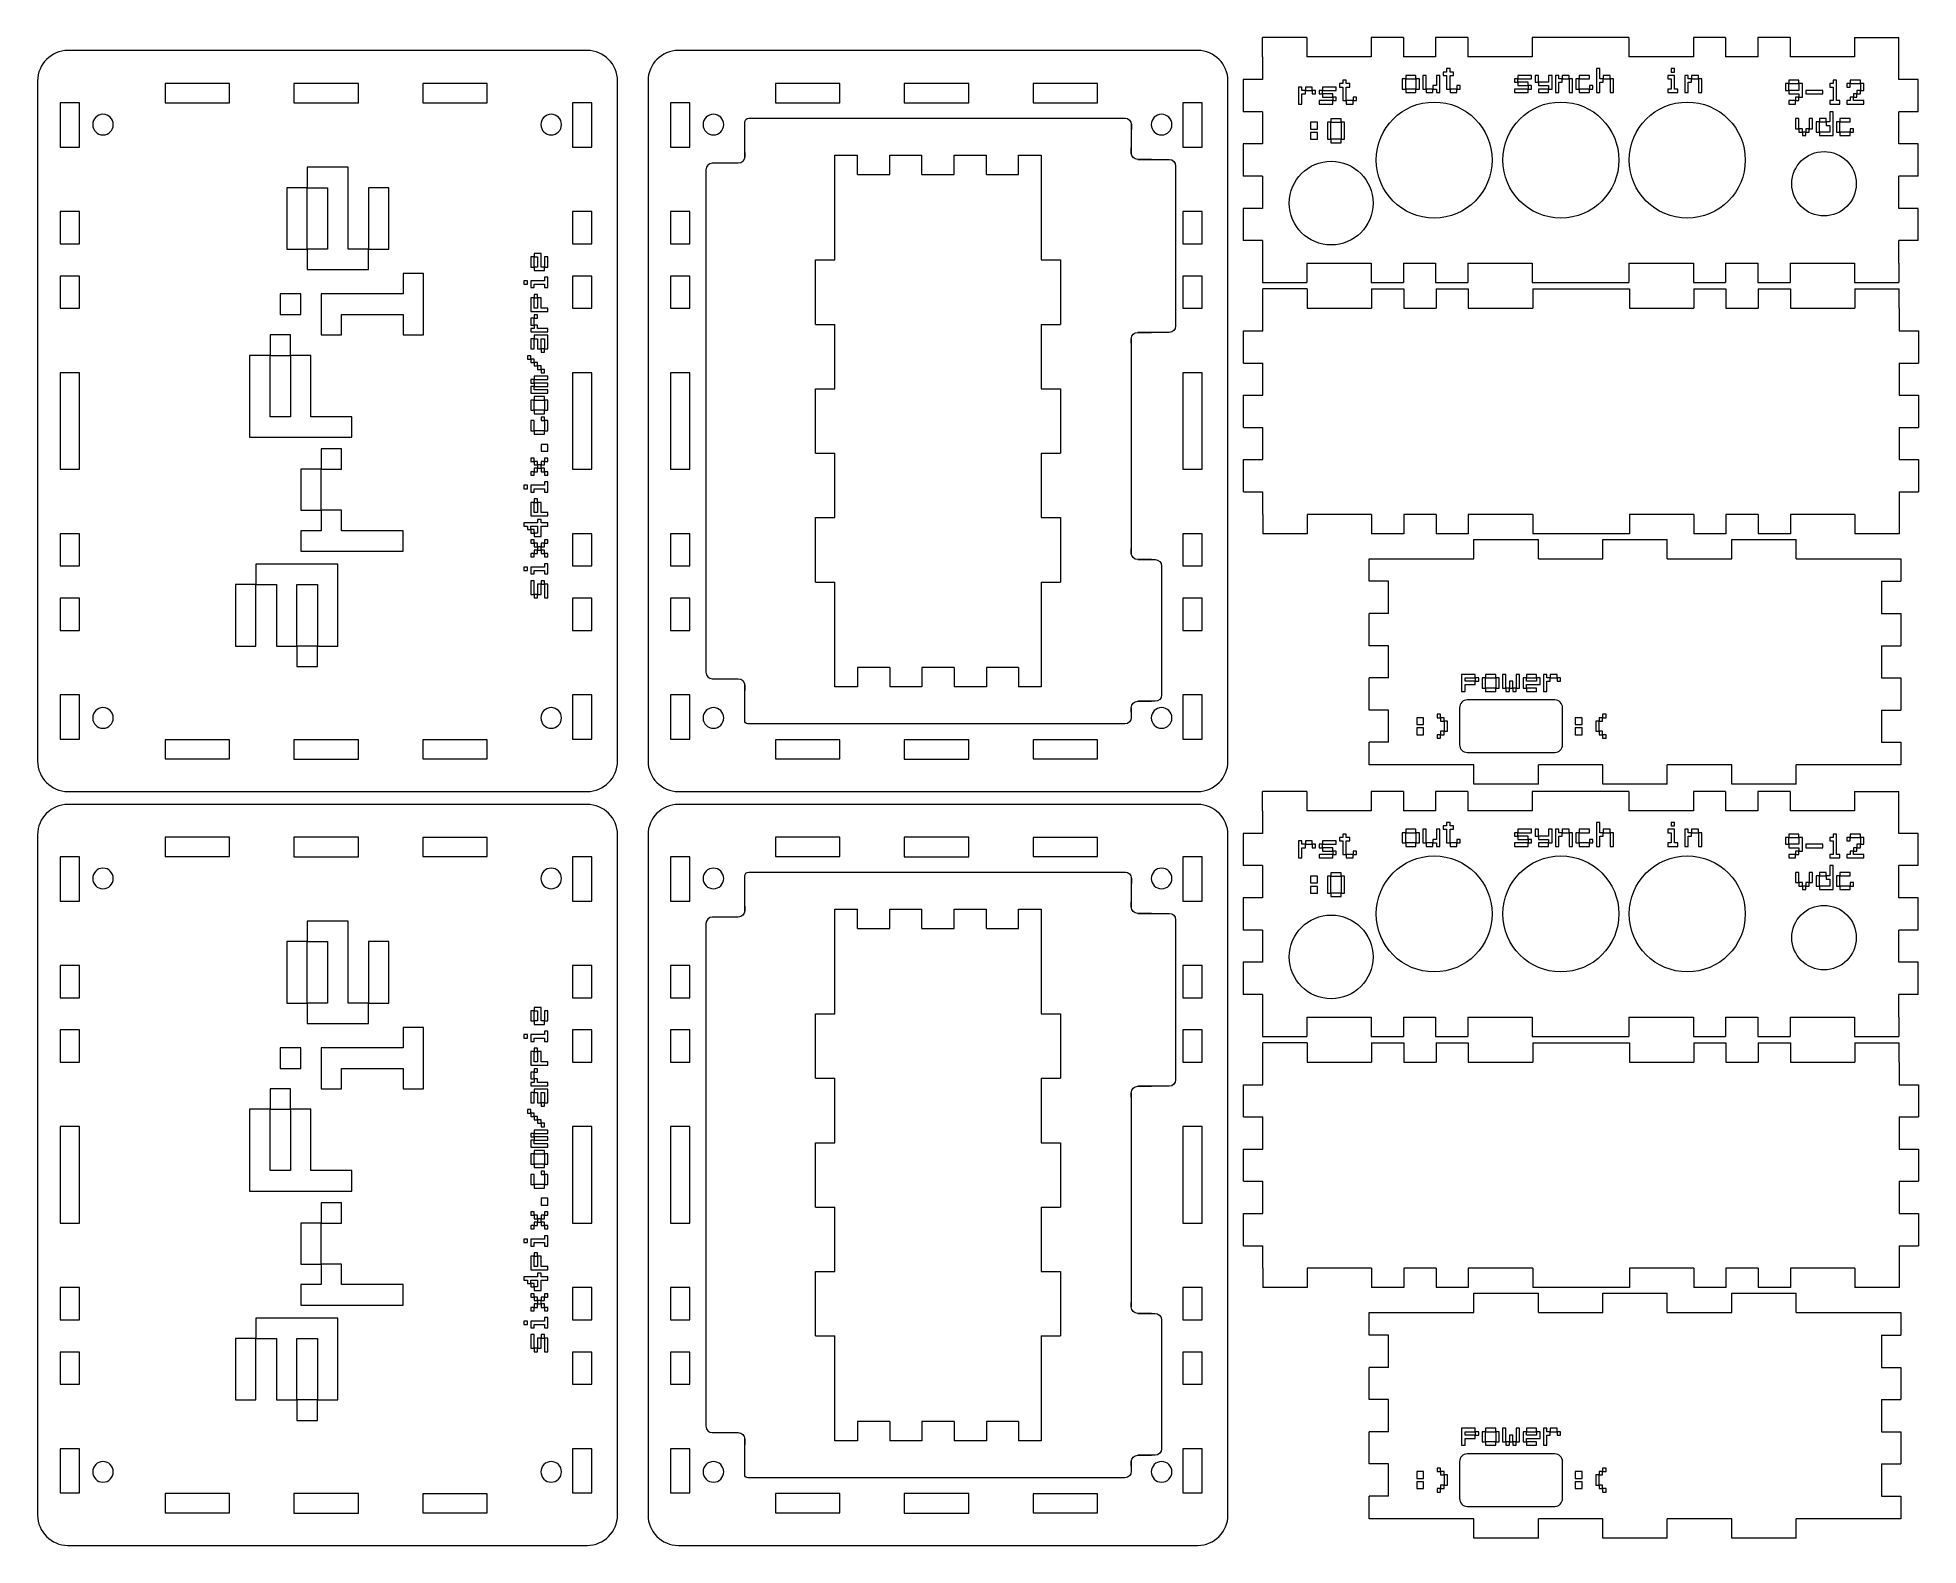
# Model space of a CAD drawing. Header units: centimetres. Extents: x -16.5 to 12.7, y -11 to 12.4.
import ezdxf

# ---------------------------------------------------------------- set-up
doc = ezdxf.new("R2010")
doc.units = ezdxf.units.CM
doc.header["$MEASUREMENT"] = 0
doc.layers.add('Layer 1', color=7, linetype='Continuous')

msp = doc.modelspace()

# ---------------------------------------------------------------- linework, layer by layer
at = {"layer": 'Layer 1', "color": 242, "lineweight": 9}
for centre, major_axis, ratio in [((5.16013, 10.4679), (0.90001, 0), 0.99998889), ((7.12687, 10.4679), (0.90001, 0), 0.99998889), ((9.08833, 10.4679), (0.90001, 0), 0.99998889), ((11.20999, 10.1), (0.50001, 0), 0.99998), ((3.56157, 9.8), (0.65001, 0), 0.99998462), ((5.16013, -1.23211), (0.90001, 0), 0.99998889), ((7.12687, -1.23211), (0.90001, 0), 0.99998889), ((9.08833, -1.23211), (0.90001, 0), 0.99998889), ((11.20999, -1.60001), (0.50001, 0), 0.99998), ((3.56157, -1.90001), (0.65001, 0), 0.99998462)]:
    msp.add_ellipse(centre, major_axis=major_axis, ratio=ratio, dxfattribs=at)
for points in [[(3.18295, 12.36789), (3.18295, 12.36789), (2.4973, 12.36789), (2.4973, 12.36789)], [(2.4973, 12.06789), (2.4973, 12.06789), (2.4973, 12.36789), (2.4973, 12.36789)], [(3.18295, 12.36789), (3.18295, 12.36789), (3.18295, 12.06789), (3.18295, 12.06789)], [(4.68295, 12.36789), (4.68295, 12.36789), (4.18295, 12.36789), (4.18295, 12.36789)], [(4.18295, 12.36789), (4.18295, 12.36789), (4.18295, 12.06789), (4.18295, 12.06789)], [(4.68295, 12.36789), (4.68295, 12.36789), (4.68295, 12.06789), (4.68295, 12.06789)], [(5.68295, 12.36789), (5.68295, 12.36789), (5.18295, 12.36789), (5.18295, 12.36789)], [(5.18295, 12.36789), (5.18295, 12.36789), (5.18295, 12.06789), (5.18295, 12.06789)], [(5.68295, 12.36789), (5.68295, 12.36789), (5.68295, 12.06789), (5.68295, 12.06789)], [(6.68295, 12.36789), (6.68295, 12.36789), (6.68295, 12.06789), (6.68295, 12.06789)], [(7.18295, 12.36789), (7.18295, 12.36789), (6.68295, 12.36789), (6.68295, 12.36789)], [(7.68295, 12.36789), (7.68295, 12.36789), (7.18295, 12.36789), (7.18295, 12.36789)], [(8.18295, 12.36789), (8.18295, 12.36789), (7.68295, 12.36789), (7.68295, 12.36789)], [(8.18295, 12.36789), (8.18295, 12.36789), (8.18295, 12.06789), (8.18295, 12.06789)], [(9.68295, 12.36789), (9.68295, 12.36789), (9.18295, 12.36789), (9.18295, 12.36789)], [(9.18295, 12.36789), (9.18295, 12.36789), (9.18295, 12.06789), (9.18295, 12.06789)], [(9.68295, 12.36789), (9.68295, 12.36789), (9.68295, 12.06789), (9.68295, 12.06789)], [(10.68295, 12.36789), (10.68295, 12.36789), (10.18295, 12.36789), (10.18295, 12.36789)], [(10.18295, 12.36789), (10.18295, 12.36789), (10.18295, 12.06789), (10.18295, 12.06789)], [(10.68295, 12.36789), (10.68295, 12.36789), (10.68295, 12.06789), (10.68295, 12.06789)], [(11.68295, 12.36789), (11.68295, 12.36789), (11.68295, 12.06789), (11.68295, 12.06789)], [(11.68295, 12.36789), (11.68295, 12.36789), (12.3686, 12.36789), (12.3686, 12.36789)], [(12.3686, 12.06789), (12.3686, 12.06789), (12.3686, 12.36789), (12.3686, 12.36789)], [(2.4973, 12.06789), (2.4973, 12.06789), (2.4973, 11.71789), (2.4973, 11.71789)], [(3.68295, 12.06789), (3.68295, 12.06789), (3.18295, 12.06789), (3.18295, 12.06789)], [(4.18295, 12.06789), (4.18295, 12.06789), (3.68295, 12.06789), (3.68295, 12.06789)], [(5.18295, 12.06789), (5.18295, 12.06789), (4.68295, 12.06789), (4.68295, 12.06789)], [(6.18295, 12.06789), (6.18295, 12.06789), (5.68295, 12.06789), (5.68295, 12.06789)], [(6.68295, 12.06789), (6.68295, 12.06789), (6.18295, 12.06789), (6.18295, 12.06789)], [(8.68295, 12.06789), (8.68295, 12.06789), (8.18295, 12.06789), (8.18295, 12.06789)], [(9.18295, 12.06789), (9.18295, 12.06789), (8.68295, 12.06789), (8.68295, 12.06789)], [(10.18295, 12.06789), (10.18295, 12.06789), (9.68295, 12.06789), (9.68295, 12.06789)], [(11.18295, 12.06789), (11.18295, 12.06789), (10.68295, 12.06789), (10.68295, 12.06789)], [(11.68295, 12.06789), (11.68295, 12.06789), (11.18295, 12.06789), (11.18295, 12.06789)], [(12.3686, 11.71789), (12.3686, 11.71789), (12.3686, 12.06789), (12.3686, 12.06789)], [(2.49725, 11.71789), (2.49725, 11.71789), (2.19725, 11.71789), (2.19725, 11.71789)], [(2.19729, 11.71789), (2.19729, 11.71789), (2.19729, 11.21789), (2.19729, 11.21789)], [(12.6686, 11.71789), (12.6686, 11.71789), (12.3686, 11.71789), (12.3686, 11.71789)], [(12.6686, 11.21789), (12.6686, 11.21789), (12.6686, 11.71789), (12.6686, 11.71789)], [(2.49725, 11.21789), (2.49725, 11.21789), (2.19725, 11.21789), (2.19725, 11.21789)], [(2.4973, 11.21789), (2.4973, 11.21789), (2.4973, 10.71789), (2.4973, 10.71789)], [(12.3686, 10.71789), (12.3686, 10.71789), (12.3686, 11.21789), (12.3686, 11.21789)], [(12.6686, 11.21789), (12.6686, 11.21789), (12.3686, 11.21789), (12.3686, 11.21789)], [(-3.7898, 10.2429), (-3.7898, 10.2429), (-3.7898, 10.5429), (-3.7898, 10.5429)], [(-3.2898, 10.5429), (-3.2898, 10.5429), (-2.7898, 10.5429), (-2.7898, 10.5429)], [(-3.2898, 10.2429), (-3.2898, 10.2429), (-3.2898, 10.5429), (-3.2898, 10.5429)], [(-2.7898, 10.2429), (-2.7898, 10.2429), (-2.7898, 10.5429), (-2.7898, 10.5429)], [(-2.2898, 10.5429), (-2.2898, 10.5429), (-1.7898, 10.5429), (-1.7898, 10.5429)], [(-2.2898, 10.2429), (-2.2898, 10.2429), (-2.2898, 10.5429), (-2.2898, 10.5429)], [(-1.7898, 10.2429), (-1.7898, 10.2429), (-1.7898, 10.5429), (-1.7898, 10.5429)], [(-1.28982, 10.2429), (-1.28982, 10.2429), (-1.28982, 10.5429), (-1.28982, 10.5429)], [(2.49725, 10.71789), (2.49725, 10.71789), (2.19725, 10.71789), (2.19725, 10.71789)], [(2.19729, 10.71789), (2.19729, 10.71789), (2.19729, 10.21789), (2.19729, 10.21789)], [(12.6686, 10.71789), (12.6686, 10.71789), (12.3686, 10.71789), (12.3686, 10.71789)], [(12.6686, 10.21789), (12.6686, 10.21789), (12.6686, 10.71789), (12.6686, 10.71789)], [(-3.7898, 10.2429), (-3.7898, 10.2429), (-3.2898, 10.2429), (-3.2898, 10.2429)], [(-2.7898, 10.2429), (-2.7898, 10.2429), (-2.2898, 10.2429), (-2.2898, 10.2429)], [(-1.7898, 10.2429), (-1.7898, 10.2429), (-1.28982, 10.2429), (-1.28982, 10.2429)], [(2.49725, 10.21789), (2.49725, 10.21789), (2.19725, 10.21789), (2.19725, 10.21789)], [(2.4973, 10.21789), (2.4973, 10.21789), (2.4973, 9.71789), (2.4973, 9.71789)], [(12.3686, 9.71789), (12.3686, 9.71789), (12.3686, 10.21789), (12.3686, 10.21789)], [(12.6686, 10.21789), (12.6686, 10.21789), (12.3686, 10.21789), (12.3686, 10.21789)], [(2.49725, 9.71789), (2.49725, 9.71789), (2.19725, 9.71789), (2.19725, 9.71789)], [(2.19729, 9.71789), (2.19729, 9.71789), (2.19729, 9.21789), (2.19729, 9.21789)], [(12.6686, 9.71789), (12.6686, 9.71789), (12.3686, 9.71789), (12.3686, 9.71789)], [(12.6686, 9.21789), (12.6686, 9.21789), (12.6686, 9.71789), (12.6686, 9.71789)], [(2.49725, 9.21789), (2.49725, 9.21789), (2.19725, 9.21789), (2.19725, 9.21789)], [(2.4973, 9.21789), (2.4973, 9.21789), (2.4973, 8.86789), (2.4973, 8.86789)], [(12.3686, 8.86789), (12.3686, 8.86789), (12.3686, 9.21789), (12.3686, 9.21789)], [(12.6686, 9.21789), (12.6686, 9.21789), (12.3686, 9.21789), (12.3686, 9.21789)], [(-4.4398, 7.9179), (-4.4398, 7.9179), (-4.4398, 8.9179), (-4.4398, 8.9179)], [(-4.4398, 8.9179), (-4.4398, 8.9179), (-4.1398, 8.9179), (-4.1398, 8.9179)], [(-0.9398, 8.9179), (-0.9398, 8.9179), (-0.6398, 8.9179), (-0.6398, 8.9179)], [(-0.6398, 8.9179), (-0.6398, 8.9179), (-0.6398, 7.9179), (-0.6398, 7.9179)], [(2.4973, 8.86789), (2.4973, 8.86789), (2.4973, 8.56789), (2.4973, 8.56789)], [(3.18295, 8.86789), (3.18295, 8.86789), (4.18295, 8.86789), (4.18295, 8.86789)], [(3.18295, 8.86789), (3.18295, 8.86789), (3.18295, 8.56789), (3.18295, 8.56789)], [(4.18295, 8.86789), (4.18295, 8.86789), (4.18295, 8.56789), (4.18295, 8.56789)], [(4.68297, 8.86789), (4.68297, 8.86789), (5.18295, 8.86789), (5.18295, 8.86789)], [(4.68297, 8.86789), (4.68297, 8.86789), (4.68297, 8.56789), (4.68297, 8.56789)], [(5.18295, 8.86789), (5.18295, 8.86789), (5.18295, 8.56789), (5.18295, 8.56789)], [(5.68295, 8.86789), (5.68295, 8.86789), (6.68295, 8.86789), (6.68295, 8.86789)], [(5.68295, 8.86789), (5.68295, 8.86789), (5.68295, 8.56789), (5.68295, 8.56789)], [(6.68295, 8.86789), (6.68295, 8.86789), (6.68295, 8.56789), (6.68295, 8.56789)], [(8.18295, 8.86789), (8.18295, 8.86789), (9.18295, 8.86789), (9.18295, 8.86789)], [(8.18295, 8.86789), (8.18295, 8.86789), (8.18295, 8.56789), (8.18295, 8.56789)], [(9.18295, 8.86789), (9.18295, 8.86789), (9.18295, 8.56789), (9.18295, 8.56789)], [(9.68297, 8.86789), (9.68297, 8.86789), (10.18293, 8.86789), (10.18293, 8.86789)], [(9.68297, 8.86789), (9.68297, 8.86789), (9.68297, 8.56789), (9.68297, 8.56789)], [(10.18293, 8.86789), (10.18293, 8.86789), (10.18293, 8.56789), (10.18293, 8.56789)], [(10.6832, 8.86789), (10.6832, 8.86789), (11.68295, 8.86789), (11.68295, 8.86789)], [(10.6832, 8.86789), (10.6832, 8.86789), (10.68322, 8.56789), (10.68322, 8.56789)], [(11.68295, 8.86789), (11.68295, 8.86789), (11.68295, 8.56789), (11.68295, 8.56789)], [(12.3686, 8.86789), (12.3686, 8.86789), (12.3686, 8.56789), (12.3686, 8.56789)], [(2.4973, 8.56789), (2.4973, 8.56789), (3.18295, 8.56789), (3.18295, 8.56789)], [(2.50311, 8.16789), (2.50311, 8.16789), (2.50311, 8.46789), (2.50311, 8.46789)], [(3.18876, 8.46789), (3.18876, 8.46789), (2.50311, 8.46789), (2.50311, 8.46789)], [(3.18876, 8.46789), (3.18876, 8.46789), (3.18876, 8.16789), (3.18876, 8.16789)], [(4.18295, 8.56789), (4.18295, 8.56789), (4.68297, 8.56789), (4.68297, 8.56789)], [(4.18876, 8.46789), (4.18876, 8.46789), (4.68876, 8.46789), (4.68876, 8.46789)], [(4.18876, 8.46789), (4.18876, 8.46789), (4.18876, 8.16789), (4.18876, 8.16789)], [(4.68876, 8.46789), (4.68876, 8.46789), (4.68876, 8.16789), (4.68876, 8.16789)], [(5.18295, 8.56789), (5.18295, 8.56789), (5.68295, 8.56789), (5.68295, 8.56789)], [(5.18876, 8.46789), (5.18876, 8.46789), (5.68876, 8.46789), (5.68876, 8.46789)], [(5.18876, 8.46789), (5.18876, 8.46789), (5.18876, 8.16789), (5.18876, 8.16789)], [(5.68876, 8.46789), (5.68876, 8.46789), (5.68876, 8.16789), (5.68876, 8.16789)], [(6.68295, 8.56789), (6.68295, 8.56789), (8.18295, 8.56789), (8.18295, 8.56789)], [(6.68876, 8.46789), (6.68876, 8.46789), (6.68876, 8.16789), (6.68876, 8.16789)], [(6.68876, 8.46789), (6.68876, 8.46789), (7.18876, 8.46789), (7.18876, 8.46789)], [(7.18876, 8.46789), (7.18876, 8.46789), (7.68876, 8.46789), (7.68876, 8.46789)], [(7.68876, 8.46789), (7.68876, 8.46789), (8.18876, 8.46789), (8.18876, 8.46789)], [(8.18876, 8.46789), (8.18876, 8.46789), (8.18876, 8.16789), (8.18876, 8.16789)], [(9.18295, 8.56789), (9.18295, 8.56789), (9.68297, 8.56789), (9.68297, 8.56789)], [(9.18876, 8.46789), (9.18876, 8.46789), (9.68876, 8.46789), (9.68876, 8.46789)], [(9.18876, 8.46789), (9.18876, 8.46789), (9.18876, 8.16789), (9.18876, 8.16789)], [(9.68876, 8.46789), (9.68876, 8.46789), (9.68876, 8.16789), (9.68876, 8.16789)], [(10.18293, 8.56789), (10.18293, 8.56789), (10.68322, 8.56789), (10.68322, 8.56789)], [(10.18876, 8.46789), (10.18876, 8.46789), (10.68876, 8.46789), (10.68876, 8.46789)], [(10.18876, 8.46789), (10.18876, 8.46789), (10.18876, 8.16789), (10.18876, 8.16789)], [(10.68876, 8.46789), (10.68876, 8.46789), (10.68876, 8.16789), (10.68876, 8.16789)], [(11.68295, 8.56789), (11.68295, 8.56789), (12.3686, 8.56789), (12.3686, 8.56789)], [(11.68876, 8.46789), (11.68876, 8.46789), (11.68876, 8.16789), (11.68876, 8.16789)], [(11.68876, 8.46789), (11.68876, 8.46789), (12.37441, 8.46789), (12.37441, 8.46789)], [(12.37441, 8.16789), (12.37441, 8.16789), (12.37441, 8.46789), (12.37441, 8.46789)], [(-4.4398, 7.9179), (-4.4398, 7.9179), (-4.1398, 7.9179), (-4.1398, 7.9179)], [(-4.1398, 6.9179), (-4.1398, 6.9179), (-4.1398, 7.9179), (-4.1398, 7.9179)], [(-0.9398, 7.9179), (-0.9398, 7.9179), (-0.9398, 6.9179), (-0.9398, 6.9179)], [(-0.9398, 7.9179), (-0.9398, 7.9179), (-0.6398, 7.9179), (-0.6398, 7.9179)], [(2.50311, 7.81789), (2.50311, 7.81789), (2.50311, 8.16789), (2.50311, 8.16789)], [(3.18876, 8.16789), (3.18876, 8.16789), (3.68876, 8.16789), (3.68876, 8.16789)], [(3.68876, 8.16789), (3.68876, 8.16789), (4.18876, 8.16789), (4.18876, 8.16789)], [(4.68876, 8.16789), (4.68876, 8.16789), (5.18876, 8.16789), (5.18876, 8.16789)], [(5.68876, 8.16789), (5.68876, 8.16789), (6.18876, 8.16789), (6.18876, 8.16789)], [(6.18876, 8.16789), (6.18876, 8.16789), (6.68876, 8.16789), (6.68876, 8.16789)], [(8.18876, 8.16789), (8.18876, 8.16789), (8.68876, 8.16789), (8.68876, 8.16789)], [(8.68876, 8.16789), (8.68876, 8.16789), (9.18876, 8.16789), (9.18876, 8.16789)], [(9.68876, 8.16789), (9.68876, 8.16789), (10.18876, 8.16789), (10.18876, 8.16789)], [(10.68876, 8.16789), (10.68876, 8.16789), (11.18876, 8.16789), (11.18876, 8.16789)], [(11.18876, 8.16789), (11.18876, 8.16789), (11.68876, 8.16789), (11.68876, 8.16789)], [(12.37441, 8.16789), (12.37441, 8.16789), (12.37441, 7.81789), (12.37441, 7.81789)], [(2.20311, 7.31789), (2.20311, 7.31789), (2.20311, 7.81789), (2.20311, 7.81789)], [(2.20311, 7.81789), (2.20311, 7.81789), (2.50311, 7.81789), (2.50311, 7.81789)], [(12.37446, 7.81789), (12.37446, 7.81789), (12.67446, 7.81789), (12.67446, 7.81789)], [(12.67442, 7.81789), (12.67442, 7.81789), (12.67442, 7.31789), (12.67442, 7.31789)], [(2.20311, 7.31789), (2.20311, 7.31789), (2.50311, 7.31789), (2.50311, 7.31789)], [(2.50311, 6.81789), (2.50311, 6.81789), (2.50311, 7.31789), (2.50311, 7.31789)], [(12.37441, 7.31789), (12.37441, 7.31789), (12.37441, 6.81789), (12.37441, 6.81789)], [(12.37446, 7.31789), (12.37446, 7.31789), (12.67446, 7.31789), (12.67446, 7.31789)], [(-4.4398, 5.9179), (-4.4398, 5.9179), (-4.4398, 6.9179), (-4.4398, 6.9179)], [(-4.4398, 6.9179), (-4.4398, 6.9179), (-4.1398, 6.9179), (-4.1398, 6.9179)], [(-0.9398, 6.9179), (-0.9398, 6.9179), (-0.6398, 6.9179), (-0.6398, 6.9179)], [(-0.6398, 6.9179), (-0.6398, 6.9179), (-0.6398, 5.91789), (-0.6398, 5.91789)], [(2.20311, 6.31789), (2.20311, 6.31789), (2.20311, 6.81789), (2.20311, 6.81789)], [(2.20311, 6.81789), (2.20311, 6.81789), (2.50311, 6.81789), (2.50311, 6.81789)], [(12.37446, 6.81789), (12.37446, 6.81789), (12.67446, 6.81789), (12.67446, 6.81789)], [(12.67442, 6.81789), (12.67442, 6.81789), (12.67442, 6.31789), (12.67442, 6.31789)], [(2.20311, 6.31789), (2.20311, 6.31789), (2.50311, 6.31789), (2.50311, 6.31789)], [(2.50311, 5.81789), (2.50311, 5.81789), (2.50311, 6.31789), (2.50311, 6.31789)], [(12.37441, 6.31789), (12.37441, 6.31789), (12.37441, 5.81789), (12.37441, 5.81789)], [(12.37446, 6.31789), (12.37446, 6.31789), (12.67446, 6.31789), (12.67446, 6.31789)], [(-4.4398, 5.9179), (-4.4398, 5.9179), (-4.1398, 5.9179), (-4.1398, 5.9179)], [(-4.1398, 4.9179), (-4.1398, 4.9179), (-4.1398, 5.9179), (-4.1398, 5.9179)], [(-0.9398, 5.91789), (-0.9398, 5.91789), (-0.9398, 4.9179), (-0.9398, 4.9179)], [(-0.9398, 5.91789), (-0.9398, 5.91789), (-0.6398, 5.91789), (-0.6398, 5.91789)], [(2.20311, 5.31789), (2.20311, 5.31789), (2.20311, 5.81789), (2.20311, 5.81789)], [(2.20311, 5.81789), (2.20311, 5.81789), (2.50311, 5.81789), (2.50311, 5.81789)], [(12.37446, 5.81789), (12.37446, 5.81789), (12.67446, 5.81789), (12.67446, 5.81789)], [(12.67442, 5.81789), (12.67442, 5.81789), (12.67442, 5.31789), (12.67442, 5.31789)], [(2.20311, 5.31789), (2.20311, 5.31789), (2.50311, 5.31789), (2.50311, 5.31789)], [(2.50311, 4.96789), (2.50311, 4.96789), (2.50311, 5.31789), (2.50311, 5.31789)], [(12.37441, 5.31789), (12.37441, 5.31789), (12.37441, 4.96789), (12.37441, 4.96789)], [(12.37446, 5.31789), (12.37446, 5.31789), (12.67446, 5.31789), (12.67446, 5.31789)], [(2.50311, 4.96789), (2.50311, 4.96789), (2.50311, 4.66789), (2.50311, 4.66789)], [(4.18851, 4.96789), (4.18851, 4.96789), (3.18876, 4.96789), (3.18876, 4.96789)], [(3.18876, 4.96789), (3.18876, 4.96789), (3.18876, 4.66789), (3.18876, 4.66789)], [(4.18851, 4.96789), (4.18851, 4.96789), (4.18849, 4.66789), (4.18849, 4.66789)], [(5.18874, 4.96789), (5.18874, 4.96789), (4.68878, 4.96789), (4.68878, 4.96789)], [(4.68878, 4.96789), (4.68878, 4.96789), (4.68878, 4.66789), (4.68878, 4.66789)], [(5.18874, 4.96789), (5.18874, 4.96789), (5.18874, 4.66789), (5.18874, 4.66789)], [(6.68876, 4.96789), (6.68876, 4.96789), (5.68876, 4.96789), (5.68876, 4.96789)], [(5.68876, 4.96789), (5.68876, 4.96789), (5.68876, 4.66789), (5.68876, 4.66789)], [(6.68876, 4.96789), (6.68876, 4.96789), (6.68876, 4.66789), (6.68876, 4.66789)], [(9.18876, 4.96789), (9.18876, 4.96789), (8.18876, 4.96789), (8.18876, 4.96789)], [(8.18876, 4.96789), (8.18876, 4.96789), (8.18876, 4.66789), (8.18876, 4.66789)], [(9.18876, 4.96789), (9.18876, 4.96789), (9.18876, 4.66789), (9.18876, 4.66789)], [(10.18874, 4.96789), (10.18874, 4.96789), (9.68876, 4.96789), (9.68876, 4.96789)], [(9.68876, 4.96789), (9.68876, 4.96789), (9.68876, 4.66789), (9.68876, 4.66789)], [(10.18874, 4.96789), (10.18874, 4.96789), (10.18874, 4.66789), (10.18874, 4.66789)], [(11.68876, 4.96789), (11.68876, 4.96789), (10.68876, 4.96789), (10.68876, 4.96789)], [(10.68876, 4.96789), (10.68876, 4.96789), (10.68876, 4.66789), (10.68876, 4.66789)], [(11.68876, 4.96789), (11.68876, 4.96789), (11.68876, 4.66789), (11.68876, 4.66789)], [(12.37441, 4.96789), (12.37441, 4.96789), (12.37441, 4.66789), (12.37441, 4.66789)], [(-4.4398, 3.9179), (-4.4398, 3.9179), (-4.4398, 4.9179), (-4.4398, 4.9179)], [(-4.4398, 4.9179), (-4.4398, 4.9179), (-4.1398, 4.9179), (-4.1398, 4.9179)], [(-0.9398, 4.9179), (-0.9398, 4.9179), (-0.6398, 4.9179), (-0.6398, 4.9179)], [(-0.6398, 4.9179), (-0.6398, 4.9179), (-0.6398, 3.9179), (-0.6398, 3.9179)], [(3.18876, 4.66789), (3.18876, 4.66789), (2.50311, 4.66789), (2.50311, 4.66789)], [(4.68878, 4.66789), (4.68878, 4.66789), (4.18849, 4.66789), (4.18849, 4.66789)], [(5.68876, 4.66789), (5.68876, 4.66789), (5.18874, 4.66789), (5.18874, 4.66789)], [(5.77686, 4.58105), (5.77686, 4.58105), (6.77686, 4.58105), (6.77686, 4.58105)], [(5.77686, 4.28105), (5.77686, 4.28105), (5.77686, 4.58105), (5.77686, 4.58105)], [(8.18876, 4.66789), (8.18876, 4.66789), (6.68876, 4.66789), (6.68876, 4.66789)], [(6.77686, 4.28105), (6.77686, 4.28105), (6.77686, 4.58105), (6.77686, 4.58105)], [(7.77686, 4.58105), (7.77686, 4.58105), (8.77687, 4.58105), (8.77687, 4.58105)], [(7.77686, 4.28105), (7.77686, 4.28105), (7.77686, 4.58105), (7.77686, 4.58105)], [(8.77687, 4.28105), (8.77687, 4.28105), (8.77687, 4.58105), (8.77687, 4.58105)], [(9.68876, 4.66789), (9.68876, 4.66789), (9.18876, 4.66789), (9.18876, 4.66789)], [(9.77686, 4.58105), (9.77686, 4.58105), (10.77686, 4.58105), (10.77686, 4.58105)], [(9.77686, 4.28105), (9.77686, 4.28105), (9.77686, 4.58105), (9.77686, 4.58105)], [(10.68876, 4.66789), (10.68876, 4.66789), (10.18874, 4.66789), (10.18874, 4.66789)], [(10.77686, 4.28105), (10.77686, 4.28105), (10.77686, 4.58105), (10.77686, 4.58105)], [(12.37441, 4.66789), (12.37441, 4.66789), (11.68876, 4.66789), (11.68876, 4.66789)], [(6.77686, 4.28105), (6.77686, 4.28105), (7.77686, 4.28105), (7.77686, 4.28105)], [(8.77687, 4.28105), (8.77687, 4.28105), (9.77686, 4.28105), (9.77686, 4.28105)], [(-4.4398, 3.9179), (-4.4398, 3.9179), (-4.1398, 3.9179), (-4.1398, 3.9179)], [(-0.9398, 3.9179), (-0.9398, 3.9179), (-0.6398, 3.9179), (-0.6398, 3.9179)], [(4.45186, 3.93103), (4.45186, 3.93103), (4.15186, 3.93103), (4.15186, 3.93103)], [(4.45186, 3.43105), (4.45186, 3.43105), (4.45186, 3.93103), (4.45186, 3.93103)], [(12.10186, 3.93105), (12.10186, 3.93105), (12.10186, 3.43105), (12.10186, 3.43105)], [(12.10186, 3.93105), (12.10186, 3.93105), (12.40186, 3.93105), (12.40186, 3.93105)], [(4.15186, 2.93105), (4.15186, 2.93105), (4.15186, 3.43105), (4.15186, 3.43105)], [(4.45186, 3.43105), (4.45186, 3.43105), (4.15186, 3.43105), (4.15186, 3.43105)], [(12.10186, 3.43105), (12.10186, 3.43105), (12.40186, 3.43105), (12.40186, 3.43105)], [(12.10186, 3.43105), (12.10186, 3.43105), (12.40186, 3.43105), (12.40186, 3.43105)], [(12.40186, 3.43105), (12.40186, 3.43105), (12.40186, 2.93105), (12.40186, 2.93105)], [(4.45186, 2.93105), (4.45186, 2.93105), (4.15186, 2.93105), (4.15186, 2.93105)], [(4.45186, 2.43105), (4.45186, 2.43105), (4.45186, 2.93105), (4.45186, 2.93105)], [(12.10186, 2.93105), (12.10186, 2.93105), (12.10186, 2.43105), (12.10186, 2.43105)], [(12.10186, 2.93105), (12.10186, 2.93105), (12.40186, 2.93105), (12.40186, 2.93105)], [(-3.2898, 2.5929), (-3.2898, 2.5929), (-3.7898, 2.5929), (-3.7898, 2.5929)], [(-3.7898, 2.5929), (-3.7898, 2.5929), (-3.7898, 2.2929), (-3.7898, 2.2929)], [(-3.2898, 2.5929), (-3.2898, 2.5929), (-3.2898, 2.2929), (-3.2898, 2.2929)], [(-2.2898, 2.5929), (-2.2898, 2.5929), (-2.7898, 2.5929), (-2.7898, 2.5929)], [(-2.7898, 2.5929), (-2.7898, 2.5929), (-2.7898, 2.2929), (-2.7898, 2.2929)], [(-2.2898, 2.5929), (-2.2898, 2.5929), (-2.2898, 2.2929), (-2.2898, 2.2929)], [(-1.2898, 2.5929), (-1.2898, 2.5929), (-1.7898, 2.5929), (-1.7898, 2.5929)], [(-1.7898, 2.5929), (-1.7898, 2.5929), (-1.7898, 2.2929), (-1.7898, 2.2929)], [(-1.7898, 2.5929), (-1.7898, 2.5929), (-1.7898, 2.2929), (-1.7898, 2.2929)], [(-1.2898, 2.5929), (-1.2898, 2.5929), (-1.2898, 2.2929), (-1.2898, 2.2929)], [(4.15186, 1.93105), (4.15186, 1.93105), (4.15186, 2.43105), (4.15186, 2.43105)], [(4.45186, 2.43105), (4.45186, 2.43105), (4.15186, 2.43105), (4.15186, 2.43105)], [(12.10186, 2.43105), (12.10186, 2.43105), (12.40186, 2.43105), (12.40186, 2.43105)], [(12.40186, 2.43105), (12.40186, 2.43105), (12.40186, 1.93105), (12.40186, 1.93105)], [(-2.7898, 2.2929), (-2.7898, 2.2929), (-3.2898, 2.2929), (-3.2898, 2.2929)], [(-1.7898, 2.2929), (-1.7898, 2.2929), (-2.2898, 2.2929), (-2.2898, 2.2929)], [(4.45186, 1.93105), (4.45186, 1.93105), (4.15186, 1.93105), (4.15186, 1.93105)], [(4.45186, 1.43105), (4.45186, 1.43105), (4.45186, 1.93105), (4.45186, 1.93105)], [(12.10186, 1.93105), (12.10186, 1.93105), (12.10186, 1.43105), (12.10186, 1.43105)], [(12.10186, 1.93105), (12.10186, 1.93105), (12.40186, 1.93105), (12.40186, 1.93105)], [(4.45186, 1.43105), (4.45186, 1.43105), (4.15186, 1.43105), (4.15186, 1.43105)], [(12.10186, 1.43105), (12.10186, 1.43105), (12.40186, 1.43105), (12.40186, 1.43105)], [(5.77686, 0.78105), (5.77686, 0.78105), (5.77686, 1.08105), (5.77686, 1.08105)], [(7.77686, 1.08105), (7.77686, 1.08105), (6.77686, 1.08105), (6.77686, 1.08105)], [(6.77686, 0.78105), (6.77686, 0.78105), (6.77686, 1.08105), (6.77686, 1.08105)], [(7.77686, 0.78105), (7.77686, 0.78105), (7.77686, 1.08105), (7.77686, 1.08105)], [(9.77686, 1.08105), (9.77686, 1.08105), (8.77686, 1.08105), (8.77686, 1.08105)], [(8.77686, 0.78105), (8.77686, 0.78105), (8.77686, 1.08105), (8.77686, 1.08105)], [(9.77686, 0.78105), (9.77686, 0.78105), (9.77686, 1.08105), (9.77686, 1.08105)], [(10.77686, 0.78105), (10.77686, 0.78105), (10.77686, 1.08105), (10.77686, 1.08105)], [(3.18295, 0.66788), (3.18295, 0.66788), (2.4973, 0.66788), (2.4973, 0.66788)], [(2.4973, 0.36788), (2.4973, 0.36788), (2.4973, 0.66788), (2.4973, 0.66788)], [(3.18295, 0.66788), (3.18295, 0.66788), (3.18295, 0.36788), (3.18295, 0.36788)], [(4.68295, 0.66788), (4.68295, 0.66788), (4.18295, 0.66788), (4.18295, 0.66788)], [(4.18295, 0.66788), (4.18295, 0.66788), (4.18295, 0.36788), (4.18295, 0.36788)], [(4.68295, 0.66788), (4.68295, 0.66788), (4.68295, 0.36788), (4.68295, 0.36788)], [(5.68295, 0.66788), (5.68295, 0.66788), (5.18295, 0.66788), (5.18295, 0.66788)], [(5.18295, 0.66788), (5.18295, 0.66788), (5.18295, 0.36788), (5.18295, 0.36788)], [(5.68295, 0.66788), (5.68295, 0.66788), (5.68295, 0.36788), (5.68295, 0.36788)], [(6.77686, 0.78105), (6.77686, 0.78105), (5.77686, 0.78105), (5.77686, 0.78105)], [(6.68295, 0.66788), (6.68295, 0.66788), (6.68295, 0.36788), (6.68295, 0.36788)], [(7.18295, 0.66788), (7.18295, 0.66788), (6.68295, 0.66788), (6.68295, 0.66788)], [(7.68295, 0.66788), (7.68295, 0.66788), (7.18295, 0.66788), (7.18295, 0.66788)], [(8.18295, 0.66788), (8.18295, 0.66788), (7.68295, 0.66788), (7.68295, 0.66788)], [(8.77686, 0.78105), (8.77686, 0.78105), (7.77686, 0.78105), (7.77686, 0.78105)], [(8.18295, 0.66788), (8.18295, 0.66788), (8.18295, 0.36788), (8.18295, 0.36788)], [(9.68295, 0.66788), (9.68295, 0.66788), (9.18295, 0.66788), (9.18295, 0.66788)], [(9.18295, 0.66788), (9.18295, 0.66788), (9.18295, 0.36788), (9.18295, 0.36788)], [(9.68295, 0.66788), (9.68295, 0.66788), (9.68295, 0.36788), (9.68295, 0.36788)], [(10.77686, 0.78105), (10.77686, 0.78105), (9.77686, 0.78105), (9.77686, 0.78105)], [(10.68295, 0.66788), (10.68295, 0.66788), (10.18295, 0.66788), (10.18295, 0.66788)], [(10.18295, 0.66788), (10.18295, 0.66788), (10.18295, 0.36788), (10.18295, 0.36788)], [(10.68295, 0.66788), (10.68295, 0.66788), (10.68295, 0.36788), (10.68295, 0.36788)], [(11.68295, 0.66788), (11.68295, 0.66788), (11.68295, 0.36788), (11.68295, 0.36788)], [(11.68295, 0.66788), (11.68295, 0.66788), (12.3686, 0.66788), (12.3686, 0.66788)], [(12.3686, 0.36788), (12.3686, 0.36788), (12.3686, 0.66788), (12.3686, 0.66788)], [(2.4973, 0.36788), (2.4973, 0.36788), (2.4973, 0.01788), (2.4973, 0.01788)], [(3.68295, 0.36788), (3.68295, 0.36788), (3.18295, 0.36788), (3.18295, 0.36788)], [(4.18295, 0.36788), (4.18295, 0.36788), (3.68295, 0.36788), (3.68295, 0.36788)], [(5.18295, 0.36788), (5.18295, 0.36788), (4.68295, 0.36788), (4.68295, 0.36788)], [(6.18295, 0.36788), (6.18295, 0.36788), (5.68295, 0.36788), (5.68295, 0.36788)], [(6.68295, 0.36788), (6.68295, 0.36788), (6.18295, 0.36788), (6.18295, 0.36788)], [(8.68295, 0.36788), (8.68295, 0.36788), (8.18295, 0.36788), (8.18295, 0.36788)], [(9.18295, 0.36788), (9.18295, 0.36788), (8.68295, 0.36788), (8.68295, 0.36788)], [(10.18295, 0.36788), (10.18295, 0.36788), (9.68295, 0.36788), (9.68295, 0.36788)], [(11.18295, 0.36788), (11.18295, 0.36788), (10.68295, 0.36788), (10.68295, 0.36788)], [(11.68295, 0.36788), (11.68295, 0.36788), (11.18295, 0.36788), (11.18295, 0.36788)], [(12.3686, 0.01788), (12.3686, 0.01788), (12.3686, 0.36788), (12.3686, 0.36788)], [(2.49725, 0.01788), (2.49725, 0.01788), (2.19725, 0.01788), (2.19725, 0.01788)], [(2.19729, 0.01788), (2.19729, 0.01788), (2.19729, -0.48212), (2.19729, -0.48212)], [(12.6686, 0.01788), (12.6686, 0.01788), (12.3686, 0.01788), (12.3686, 0.01788)], [(12.6686, -0.48212), (12.6686, -0.48212), (12.6686, 0.01788), (12.6686, 0.01788)], [(2.49725, -0.48212), (2.49725, -0.48212), (2.19725, -0.48212), (2.19725, -0.48212)], [(2.4973, -0.48212), (2.4973, -0.48212), (2.4973, -0.98212), (2.4973, -0.98212)], [(12.3686, -0.98212), (12.3686, -0.98212), (12.3686, -0.48212), (12.3686, -0.48212)], [(12.6686, -0.48212), (12.6686, -0.48212), (12.3686, -0.48212), (12.3686, -0.48212)], [(-3.7898, -1.45711), (-3.7898, -1.45711), (-3.7898, -1.15711), (-3.7898, -1.15711)], [(-3.2898, -1.15711), (-3.2898, -1.15711), (-2.7898, -1.15711), (-2.7898, -1.15711)], [(-3.2898, -1.45711), (-3.2898, -1.45711), (-3.2898, -1.15711), (-3.2898, -1.15711)], [(-2.7898, -1.45711), (-2.7898, -1.45711), (-2.7898, -1.15711), (-2.7898, -1.15711)], [(-2.2898, -1.15711), (-2.2898, -1.15711), (-1.7898, -1.15711), (-1.7898, -1.15711)], [(-2.2898, -1.45711), (-2.2898, -1.45711), (-2.2898, -1.15711), (-2.2898, -1.15711)], [(-1.7898, -1.45711), (-1.7898, -1.45711), (-1.7898, -1.15711), (-1.7898, -1.15711)], [(-1.28982, -1.45711), (-1.28982, -1.45711), (-1.28982, -1.15711), (-1.28982, -1.15711)], [(2.49725, -0.98212), (2.49725, -0.98212), (2.19725, -0.98212), (2.19725, -0.98212)], [(2.19729, -0.98212), (2.19729, -0.98212), (2.19729, -1.48212), (2.19729, -1.48212)], [(12.6686, -0.98212), (12.6686, -0.98212), (12.3686, -0.98212), (12.3686, -0.98212)], [(12.6686, -1.48212), (12.6686, -1.48212), (12.6686, -0.98212), (12.6686, -0.98212)], [(-3.7898, -1.45711), (-3.7898, -1.45711), (-3.2898, -1.45711), (-3.2898, -1.45711)], [(-2.7898, -1.45711), (-2.7898, -1.45711), (-2.2898, -1.45711), (-2.2898, -1.45711)], [(-1.7898, -1.45711), (-1.7898, -1.45711), (-1.28982, -1.45711), (-1.28982, -1.45711)], [(2.49725, -1.48212), (2.49725, -1.48212), (2.19725, -1.48212), (2.19725, -1.48212)], [(2.4973, -1.48212), (2.4973, -1.48212), (2.4973, -1.98212), (2.4973, -1.98212)], [(12.3686, -1.98212), (12.3686, -1.98212), (12.3686, -1.48212), (12.3686, -1.48212)], [(12.6686, -1.48212), (12.6686, -1.48212), (12.3686, -1.48212), (12.3686, -1.48212)], [(2.49725, -1.98212), (2.49725, -1.98212), (2.19725, -1.98212), (2.19725, -1.98212)], [(2.19729, -1.98212), (2.19729, -1.98212), (2.19729, -2.48212), (2.19729, -2.48212)], [(12.6686, -1.98212), (12.6686, -1.98212), (12.3686, -1.98212), (12.3686, -1.98212)], [(12.6686, -2.48212), (12.6686, -2.48212), (12.6686, -1.98212), (12.6686, -1.98212)], [(2.49725, -2.48212), (2.49725, -2.48212), (2.19725, -2.48212), (2.19725, -2.48212)], [(2.4973, -2.48212), (2.4973, -2.48212), (2.4973, -2.83212), (2.4973, -2.83212)], [(12.3686, -2.83212), (12.3686, -2.83212), (12.3686, -2.48212), (12.3686, -2.48212)], [(12.6686, -2.48212), (12.6686, -2.48212), (12.3686, -2.48212), (12.3686, -2.48212)], [(-4.4398, -3.78211), (-4.4398, -3.78211), (-4.4398, -2.78211), (-4.4398, -2.78211)], [(-4.4398, -2.78211), (-4.4398, -2.78211), (-4.1398, -2.78211), (-4.1398, -2.78211)], [(-0.9398, -2.78211), (-0.9398, -2.78211), (-0.6398, -2.78211), (-0.6398, -2.78211)], [(-0.6398, -2.78211), (-0.6398, -2.78211), (-0.6398, -3.78211), (-0.6398, -3.78211)], [(2.4973, -2.83212), (2.4973, -2.83212), (2.4973, -3.13212), (2.4973, -3.13212)], [(3.18295, -2.83212), (3.18295, -2.83212), (4.18295, -2.83212), (4.18295, -2.83212)], [(3.18295, -2.83212), (3.18295, -2.83212), (3.18295, -3.13212), (3.18295, -3.13212)], [(4.18295, -2.83212), (4.18295, -2.83212), (4.18295, -3.13212), (4.18295, -3.13212)], [(4.68297, -2.83212), (4.68297, -2.83212), (5.18295, -2.83212), (5.18295, -2.83212)], [(4.68297, -2.83212), (4.68297, -2.83212), (4.68297, -3.13212), (4.68297, -3.13212)], [(5.18295, -2.83212), (5.18295, -2.83212), (5.18295, -3.13212), (5.18295, -3.13212)], [(5.68295, -2.83212), (5.68295, -2.83212), (6.68295, -2.83212), (6.68295, -2.83212)], [(5.68295, -2.83212), (5.68295, -2.83212), (5.68295, -3.13212), (5.68295, -3.13212)], [(6.68295, -2.83212), (6.68295, -2.83212), (6.68295, -3.13212), (6.68295, -3.13212)], [(8.18295, -2.83212), (8.18295, -2.83212), (9.18295, -2.83212), (9.18295, -2.83212)], [(8.18295, -2.83212), (8.18295, -2.83212), (8.18295, -3.13212), (8.18295, -3.13212)], [(9.18295, -2.83212), (9.18295, -2.83212), (9.18295, -3.13212), (9.18295, -3.13212)], [(9.68297, -2.83212), (9.68297, -2.83212), (10.18293, -2.83212), (10.18293, -2.83212)], [(9.68297, -2.83212), (9.68297, -2.83212), (9.68297, -3.13212), (9.68297, -3.13212)], [(10.18293, -2.83212), (10.18293, -2.83212), (10.18293, -3.13212), (10.18293, -3.13212)], [(10.6832, -2.83212), (10.6832, -2.83212), (11.68295, -2.83212), (11.68295, -2.83212)], [(10.6832, -2.83212), (10.6832, -2.83212), (10.68322, -3.13212), (10.68322, -3.13212)], [(11.68295, -2.83212), (11.68295, -2.83212), (11.68295, -3.13212), (11.68295, -3.13212)], [(12.3686, -2.83212), (12.3686, -2.83212), (12.3686, -3.13212), (12.3686, -3.13212)], [(2.4973, -3.13212), (2.4973, -3.13212), (3.18295, -3.13212), (3.18295, -3.13212)], [(4.18295, -3.13212), (4.18295, -3.13212), (4.68297, -3.13212), (4.68297, -3.13212)], [(5.18295, -3.13212), (5.18295, -3.13212), (5.68295, -3.13212), (5.68295, -3.13212)], [(6.68295, -3.13212), (6.68295, -3.13212), (8.18295, -3.13212), (8.18295, -3.13212)], [(9.18295, -3.13212), (9.18295, -3.13212), (9.68297, -3.13212), (9.68297, -3.13212)], [(10.18293, -3.13212), (10.18293, -3.13212), (10.68322, -3.13212), (10.68322, -3.13212)], [(11.68295, -3.13212), (11.68295, -3.13212), (12.3686, -3.13212), (12.3686, -3.13212)], [(2.50311, -3.53212), (2.50311, -3.53212), (2.50311, -3.23212), (2.50311, -3.23212)], [(3.18876, -3.23212), (3.18876, -3.23212), (2.50311, -3.23212), (2.50311, -3.23212)], [(3.18876, -3.23212), (3.18876, -3.23212), (3.18876, -3.53212), (3.18876, -3.53212)], [(4.18876, -3.23212), (4.18876, -3.23212), (4.68876, -3.23212), (4.68876, -3.23212)], [(4.18876, -3.23212), (4.18876, -3.23212), (4.18876, -3.53212), (4.18876, -3.53212)], [(4.68876, -3.23212), (4.68876, -3.23212), (4.68876, -3.53212), (4.68876, -3.53212)], [(5.18876, -3.23212), (5.18876, -3.23212), (5.68876, -3.23212), (5.68876, -3.23212)], [(5.18876, -3.23212), (5.18876, -3.23212), (5.18876, -3.53212), (5.18876, -3.53212)], [(5.68876, -3.23212), (5.68876, -3.23212), (5.68876, -3.53212), (5.68876, -3.53212)], [(6.68876, -3.23212), (6.68876, -3.23212), (6.68876, -3.53212), (6.68876, -3.53212)], [(6.68876, -3.23212), (6.68876, -3.23212), (7.18876, -3.23212), (7.18876, -3.23212)], [(7.18876, -3.23212), (7.18876, -3.23212), (7.68876, -3.23212), (7.68876, -3.23212)], [(7.68876, -3.23212), (7.68876, -3.23212), (8.18876, -3.23212), (8.18876, -3.23212)], [(8.18876, -3.23212), (8.18876, -3.23212), (8.18876, -3.53212), (8.18876, -3.53212)], [(9.18876, -3.23212), (9.18876, -3.23212), (9.68876, -3.23212), (9.68876, -3.23212)], [(9.18876, -3.23212), (9.18876, -3.23212), (9.18876, -3.53212), (9.18876, -3.53212)], [(9.68876, -3.23212), (9.68876, -3.23212), (9.68876, -3.53212), (9.68876, -3.53212)], [(10.18876, -3.23212), (10.18876, -3.23212), (10.68876, -3.23212), (10.68876, -3.23212)], [(10.18876, -3.23212), (10.18876, -3.23212), (10.18876, -3.53212), (10.18876, -3.53212)], [(10.68876, -3.23212), (10.68876, -3.23212), (10.68876, -3.53212), (10.68876, -3.53212)], [(11.68876, -3.23212), (11.68876, -3.23212), (11.68876, -3.53212), (11.68876, -3.53212)], [(11.68876, -3.23212), (11.68876, -3.23212), (12.37441, -3.23212), (12.37441, -3.23212)], [(12.37441, -3.53212), (12.37441, -3.53212), (12.37441, -3.23212), (12.37441, -3.23212)], [(-4.4398, -3.78211), (-4.4398, -3.78211), (-4.1398, -3.78211), (-4.1398, -3.78211)], [(-4.1398, -4.78211), (-4.1398, -4.78211), (-4.1398, -3.78211), (-4.1398, -3.78211)], [(-0.9398, -3.78211), (-0.9398, -3.78211), (-0.9398, -4.78211), (-0.9398, -4.78211)], [(-0.9398, -3.78211), (-0.9398, -3.78211), (-0.6398, -3.78211), (-0.6398, -3.78211)], [(2.50311, -3.88212), (2.50311, -3.88212), (2.50311, -3.53212), (2.50311, -3.53212)], [(3.18876, -3.53212), (3.18876, -3.53212), (3.68876, -3.53212), (3.68876, -3.53212)], [(3.68876, -3.53212), (3.68876, -3.53212), (4.18876, -3.53212), (4.18876, -3.53212)], [(4.68876, -3.53212), (4.68876, -3.53212), (5.18876, -3.53212), (5.18876, -3.53212)], [(5.68876, -3.53212), (5.68876, -3.53212), (6.18876, -3.53212), (6.18876, -3.53212)], [(6.18876, -3.53212), (6.18876, -3.53212), (6.68876, -3.53212), (6.68876, -3.53212)], [(8.18876, -3.53212), (8.18876, -3.53212), (8.68876, -3.53212), (8.68876, -3.53212)], [(8.68876, -3.53212), (8.68876, -3.53212), (9.18876, -3.53212), (9.18876, -3.53212)], [(9.68876, -3.53212), (9.68876, -3.53212), (10.18876, -3.53212), (10.18876, -3.53212)], [(10.68876, -3.53212), (10.68876, -3.53212), (11.18876, -3.53212), (11.18876, -3.53212)], [(11.18876, -3.53212), (11.18876, -3.53212), (11.68876, -3.53212), (11.68876, -3.53212)], [(12.37441, -3.53212), (12.37441, -3.53212), (12.37441, -3.88212), (12.37441, -3.88212)], [(2.20311, -4.38212), (2.20311, -4.38212), (2.20311, -3.88212), (2.20311, -3.88212)], [(2.20311, -3.88212), (2.20311, -3.88212), (2.50311, -3.88212), (2.50311, -3.88212)], [(12.37446, -3.88212), (12.37446, -3.88212), (12.67446, -3.88212), (12.67446, -3.88212)], [(12.67442, -3.88212), (12.67442, -3.88212), (12.67442, -4.38212), (12.67442, -4.38212)], [(2.20311, -4.38212), (2.20311, -4.38212), (2.50311, -4.38212), (2.50311, -4.38212)], [(2.50311, -4.88212), (2.50311, -4.88212), (2.50311, -4.38212), (2.50311, -4.38212)], [(12.37441, -4.38212), (12.37441, -4.38212), (12.37441, -4.88212), (12.37441, -4.88212)], [(12.37446, -4.38212), (12.37446, -4.38212), (12.67446, -4.38212), (12.67446, -4.38212)], [(-4.4398, -5.78211), (-4.4398, -5.78211), (-4.4398, -4.78211), (-4.4398, -4.78211)], [(-4.4398, -4.78211), (-4.4398, -4.78211), (-4.1398, -4.78211), (-4.1398, -4.78211)], [(-0.9398, -4.78211), (-0.9398, -4.78211), (-0.6398, -4.78211), (-0.6398, -4.78211)], [(-0.6398, -4.78211), (-0.6398, -4.78211), (-0.6398, -5.78212), (-0.6398, -5.78212)], [(2.20311, -5.38212), (2.20311, -5.38212), (2.20311, -4.88212), (2.20311, -4.88212)], [(2.20311, -4.88212), (2.20311, -4.88212), (2.50311, -4.88212), (2.50311, -4.88212)], [(12.37446, -4.88212), (12.37446, -4.88212), (12.67446, -4.88212), (12.67446, -4.88212)], [(12.67442, -4.88212), (12.67442, -4.88212), (12.67442, -5.38212), (12.67442, -5.38212)], [(2.20311, -5.38212), (2.20311, -5.38212), (2.50311, -5.38212), (2.50311, -5.38212)], [(2.50311, -5.88212), (2.50311, -5.88212), (2.50311, -5.38212), (2.50311, -5.38212)], [(12.37441, -5.38212), (12.37441, -5.38212), (12.37441, -5.88212), (12.37441, -5.88212)], [(12.37446, -5.38212), (12.37446, -5.38212), (12.67446, -5.38212), (12.67446, -5.38212)], [(-4.4398, -5.78211), (-4.4398, -5.78211), (-4.1398, -5.78211), (-4.1398, -5.78211)], [(-4.1398, -6.78211), (-4.1398, -6.78211), (-4.1398, -5.78211), (-4.1398, -5.78211)], [(-0.9398, -5.78212), (-0.9398, -5.78212), (-0.9398, -6.78211), (-0.9398, -6.78211)], [(-0.9398, -5.78212), (-0.9398, -5.78212), (-0.6398, -5.78212), (-0.6398, -5.78212)], [(2.20311, -6.38212), (2.20311, -6.38212), (2.20311, -5.88212), (2.20311, -5.88212)], [(2.20311, -5.88212), (2.20311, -5.88212), (2.50311, -5.88212), (2.50311, -5.88212)], [(12.37446, -5.88212), (12.37446, -5.88212), (12.67446, -5.88212), (12.67446, -5.88212)], [(12.67442, -5.88212), (12.67442, -5.88212), (12.67442, -6.38212), (12.67442, -6.38212)], [(2.20311, -6.38212), (2.20311, -6.38212), (2.50311, -6.38212), (2.50311, -6.38212)], [(2.50311, -6.73212), (2.50311, -6.73212), (2.50311, -6.38212), (2.50311, -6.38212)], [(12.37441, -6.38212), (12.37441, -6.38212), (12.37441, -6.73212), (12.37441, -6.73212)], [(12.37446, -6.38212), (12.37446, -6.38212), (12.67446, -6.38212), (12.67446, -6.38212)], [(-4.4398, -7.78211), (-4.4398, -7.78211), (-4.4398, -6.78211), (-4.4398, -6.78211)], [(-4.4398, -6.78211), (-4.4398, -6.78211), (-4.1398, -6.78211), (-4.1398, -6.78211)], [(-0.9398, -6.78211), (-0.9398, -6.78211), (-0.6398, -6.78211), (-0.6398, -6.78211)], [(-0.6398, -6.78211), (-0.6398, -6.78211), (-0.6398, -7.78211), (-0.6398, -7.78211)], [(2.50311, -6.73212), (2.50311, -6.73212), (2.50311, -7.03212), (2.50311, -7.03212)], [(4.18851, -6.73212), (4.18851, -6.73212), (3.18876, -6.73212), (3.18876, -6.73212)], [(3.18876, -6.73212), (3.18876, -6.73212), (3.18876, -7.03212), (3.18876, -7.03212)], [(4.18851, -6.73212), (4.18851, -6.73212), (4.18849, -7.03212), (4.18849, -7.03212)], [(5.18874, -6.73212), (5.18874, -6.73212), (4.68878, -6.73212), (4.68878, -6.73212)], [(4.68878, -6.73212), (4.68878, -6.73212), (4.68878, -7.03212), (4.68878, -7.03212)], [(5.18874, -6.73212), (5.18874, -6.73212), (5.18874, -7.03212), (5.18874, -7.03212)], [(6.68876, -6.73212), (6.68876, -6.73212), (5.68876, -6.73212), (5.68876, -6.73212)], [(5.68876, -6.73212), (5.68876, -6.73212), (5.68876, -7.03212), (5.68876, -7.03212)], [(6.68876, -6.73212), (6.68876, -6.73212), (6.68876, -7.03212), (6.68876, -7.03212)], [(9.18876, -6.73212), (9.18876, -6.73212), (8.18876, -6.73212), (8.18876, -6.73212)], [(8.18876, -6.73212), (8.18876, -6.73212), (8.18876, -7.03212), (8.18876, -7.03212)], [(9.18876, -6.73212), (9.18876, -6.73212), (9.18876, -7.03212), (9.18876, -7.03212)], [(10.18874, -6.73212), (10.18874, -6.73212), (9.68876, -6.73212), (9.68876, -6.73212)], [(9.68876, -6.73212), (9.68876, -6.73212), (9.68876, -7.03212), (9.68876, -7.03212)], [(10.18874, -6.73212), (10.18874, -6.73212), (10.18874, -7.03212), (10.18874, -7.03212)], [(11.68876, -6.73212), (11.68876, -6.73212), (10.68876, -6.73212), (10.68876, -6.73212)], [(10.68876, -6.73212), (10.68876, -6.73212), (10.68876, -7.03212), (10.68876, -7.03212)], [(11.68876, -6.73212), (11.68876, -6.73212), (11.68876, -7.03212), (11.68876, -7.03212)], [(12.37441, -6.73212), (12.37441, -6.73212), (12.37441, -7.03212), (12.37441, -7.03212)], [(3.18876, -7.03212), (3.18876, -7.03212), (2.50311, -7.03212), (2.50311, -7.03212)], [(4.68878, -7.03212), (4.68878, -7.03212), (4.18849, -7.03212), (4.18849, -7.03212)], [(5.68876, -7.03212), (5.68876, -7.03212), (5.18874, -7.03212), (5.18874, -7.03212)], [(5.77686, -7.11896), (5.77686, -7.11896), (6.77686, -7.11896), (6.77686, -7.11896)], [(5.77686, -7.41896), (5.77686, -7.41896), (5.77686, -7.11896), (5.77686, -7.11896)], [(8.18876, -7.03212), (8.18876, -7.03212), (6.68876, -7.03212), (6.68876, -7.03212)], [(6.77686, -7.41896), (6.77686, -7.41896), (6.77686, -7.11896), (6.77686, -7.11896)], [(7.77686, -7.11896), (7.77686, -7.11896), (8.77687, -7.11896), (8.77687, -7.11896)], [(7.77686, -7.41896), (7.77686, -7.41896), (7.77686, -7.11896), (7.77686, -7.11896)], [(8.77687, -7.41896), (8.77687, -7.41896), (8.77687, -7.11896), (8.77687, -7.11896)], [(9.68876, -7.03212), (9.68876, -7.03212), (9.18876, -7.03212), (9.18876, -7.03212)], [(9.77686, -7.11896), (9.77686, -7.11896), (10.77686, -7.11896), (10.77686, -7.11896)], [(9.77686, -7.41896), (9.77686, -7.41896), (9.77686, -7.11896), (9.77686, -7.11896)], [(10.68876, -7.03212), (10.68876, -7.03212), (10.18874, -7.03212), (10.18874, -7.03212)], [(10.77686, -7.41896), (10.77686, -7.41896), (10.77686, -7.11896), (10.77686, -7.11896)], [(12.37441, -7.03212), (12.37441, -7.03212), (11.68876, -7.03212), (11.68876, -7.03212)], [(6.77686, -7.41896), (6.77686, -7.41896), (7.77686, -7.41896), (7.77686, -7.41896)], [(8.77687, -7.41896), (8.77687, -7.41896), (9.77686, -7.41896), (9.77686, -7.41896)], [(-4.4398, -7.78211), (-4.4398, -7.78211), (-4.1398, -7.78211), (-4.1398, -7.78211)], [(-0.9398, -7.78211), (-0.9398, -7.78211), (-0.6398, -7.78211), (-0.6398, -7.78211)], [(4.45186, -7.76898), (4.45186, -7.76898), (4.15186, -7.76898), (4.15186, -7.76898)], [(4.45186, -8.26896), (4.45186, -8.26896), (4.45186, -7.76898), (4.45186, -7.76898)], [(12.10186, -7.76896), (12.10186, -7.76896), (12.10186, -8.26896), (12.10186, -8.26896)], [(12.10186, -7.76896), (12.10186, -7.76896), (12.40186, -7.76896), (12.40186, -7.76896)], [(4.15186, -8.76896), (4.15186, -8.76896), (4.15186, -8.26896), (4.15186, -8.26896)], [(4.45186, -8.26896), (4.45186, -8.26896), (4.15186, -8.26896), (4.15186, -8.26896)], [(12.10186, -8.26896), (12.10186, -8.26896), (12.40186, -8.26896), (12.40186, -8.26896)], [(12.10186, -8.26896), (12.10186, -8.26896), (12.40186, -8.26896), (12.40186, -8.26896)], [(12.40186, -8.26896), (12.40186, -8.26896), (12.40186, -8.76896), (12.40186, -8.76896)], [(4.45186, -8.76896), (4.45186, -8.76896), (4.15186, -8.76896), (4.15186, -8.76896)], [(4.45186, -9.26896), (4.45186, -9.26896), (4.45186, -8.76896), (4.45186, -8.76896)], [(12.10186, -8.76896), (12.10186, -8.76896), (12.10186, -9.26896), (12.10186, -9.26896)], [(12.10186, -8.76896), (12.10186, -8.76896), (12.40186, -8.76896), (12.40186, -8.76896)], [(-3.2898, -9.10711), (-3.2898, -9.10711), (-3.7898, -9.10711), (-3.7898, -9.10711)], [(-3.7898, -9.10711), (-3.7898, -9.10711), (-3.7898, -9.40711), (-3.7898, -9.40711)], [(-3.2898, -9.10711), (-3.2898, -9.10711), (-3.2898, -9.40711), (-3.2898, -9.40711)], [(-2.2898, -9.10711), (-2.2898, -9.10711), (-2.7898, -9.10711), (-2.7898, -9.10711)], [(-2.7898, -9.10711), (-2.7898, -9.10711), (-2.7898, -9.40711), (-2.7898, -9.40711)], [(-2.2898, -9.10711), (-2.2898, -9.10711), (-2.2898, -9.40711), (-2.2898, -9.40711)], [(-1.2898, -9.10711), (-1.2898, -9.10711), (-1.7898, -9.10711), (-1.7898, -9.10711)], [(-1.7898, -9.10711), (-1.7898, -9.10711), (-1.7898, -9.40711), (-1.7898, -9.40711)], [(-1.7898, -9.10711), (-1.7898, -9.10711), (-1.7898, -9.40711), (-1.7898, -9.40711)], [(-1.2898, -9.10711), (-1.2898, -9.10711), (-1.2898, -9.40711), (-1.2898, -9.40711)], [(4.15186, -9.76896), (4.15186, -9.76896), (4.15186, -9.26896), (4.15186, -9.26896)], [(4.45186, -9.26896), (4.45186, -9.26896), (4.15186, -9.26896), (4.15186, -9.26896)], [(12.10186, -9.26896), (12.10186, -9.26896), (12.40186, -9.26896), (12.40186, -9.26896)], [(12.40186, -9.26896), (12.40186, -9.26896), (12.40186, -9.76896), (12.40186, -9.76896)], [(-2.7898, -9.40711), (-2.7898, -9.40711), (-3.2898, -9.40711), (-3.2898, -9.40711)], [(-1.7898, -9.40711), (-1.7898, -9.40711), (-2.2898, -9.40711), (-2.2898, -9.40711)], [(4.45186, -9.76896), (4.45186, -9.76896), (4.15186, -9.76896), (4.15186, -9.76896)], [(4.45186, -10.26896), (4.45186, -10.26896), (4.45186, -9.76896), (4.45186, -9.76896)], [(12.10186, -9.76896), (12.10186, -9.76896), (12.10186, -10.26896), (12.10186, -10.26896)], [(12.10186, -9.76896), (12.10186, -9.76896), (12.40186, -9.76896), (12.40186, -9.76896)], [(4.45186, -10.26896), (4.45186, -10.26896), (4.15186, -10.26896), (4.15186, -10.26896)], [(12.10186, -10.26896), (12.10186, -10.26896), (12.40186, -10.26896), (12.40186, -10.26896)], [(5.77686, -10.91896), (5.77686, -10.91896), (5.77686, -10.61896), (5.77686, -10.61896)], [(7.77686, -10.61896), (7.77686, -10.61896), (6.77686, -10.61896), (6.77686, -10.61896)], [(6.77686, -10.91896), (6.77686, -10.91896), (6.77686, -10.61896), (6.77686, -10.61896)], [(7.77686, -10.91896), (7.77686, -10.91896), (7.77686, -10.61896), (7.77686, -10.61896)], [(9.77686, -10.61896), (9.77686, -10.61896), (8.77686, -10.61896), (8.77686, -10.61896)], [(8.77686, -10.91896), (8.77686, -10.91896), (8.77686, -10.61896), (8.77686, -10.61896)], [(9.77686, -10.91896), (9.77686, -10.91896), (9.77686, -10.61896), (9.77686, -10.61896)], [(10.77686, -10.91896), (10.77686, -10.91896), (10.77686, -10.61896), (10.77686, -10.61896)], [(6.77686, -10.91896), (6.77686, -10.91896), (5.77686, -10.91896), (5.77686, -10.91896)], [(8.77686, -10.91896), (8.77686, -10.91896), (7.77686, -10.91896), (7.77686, -10.91896)], [(10.77686, -10.91896), (10.77686, -10.91896), (9.77686, -10.91896), (9.77686, -10.91896)]]:
    msp.add_open_spline(points, degree=3, dxfattribs=at)
at = {"layer": 'Layer 1', "color": 242, "lineweight": 20}
for points, knots in [([(-16.51271, 1.13929), (-16.51271, 1.13929), (-16.51271, 11.69651), (-16.51271, 11.69651), (-16.51271, 11.69651), (-16.51271, 11.95578), (-16.3006, 12.1679), (-16.04132, 12.1679), (-16.04132, 12.1679), (-16.04132, 12.1679), (-7.98411, 12.1679), (-7.98411, 12.1679), (-7.98411, 12.1679), (-7.72483, 12.1679), (-7.51271, 11.95578), (-7.51271, 11.69651), (-7.51271, 11.69651), (-7.51271, 11.69651), (-7.51271, 1.13929), (-7.51271, 1.13929), (-7.51271, 1.13929), (-7.51271, 0.88002), (-7.72483, 0.6679), (-7.98411, 0.6679), (-7.98411, 0.6679), (-7.98411, 0.6679), (-16.04132, 0.6679), (-16.04132, 0.6679), (-16.04132, 0.6679), (-16.3006, 0.6679), (-16.51271, 0.88002), (-16.51271, 1.13929)], [0, 0, 0, 0, 0.11111111, 0.11111111, 0.11111111, 0.11111111, 0.22222222, 0.22222222, 0.22222222, 0.22222222, 0.33333333, 0.33333333, 0.33333333, 0.33333333, 0.44444444, 0.44444444, 0.44444444, 0.44444444, 0.55555556, 0.55555556, 0.55555556, 0.55555556, 0.66666667, 0.66666667, 0.66666667, 0.66666667, 0.77777778, 0.77777778, 0.77777778, 0.77777778, 1, 1, 1, 1]), ([(-7.0398, 1.13929), (-7.0398, 1.13929), (-7.0398, 11.69651), (-7.0398, 11.69651), (-7.0398, 11.69651), (-7.0398, 11.95578), (-6.82769, 12.1679), (-6.56841, 12.1679), (-6.56841, 12.1679), (-6.56841, 12.1679), (1.4888, 12.1679), (1.4888, 12.1679), (1.4888, 12.1679), (1.74808, 12.1679), (1.9602, 11.95578), (1.9602, 11.69651), (1.9602, 11.69651), (1.9602, 11.69651), (1.9602, 1.13929), (1.9602, 1.13929), (1.9602, 1.13929), (1.9602, 0.88002), (1.74808, 0.6679), (1.4888, 0.6679), (1.4888, 0.6679), (1.4888, 0.6679), (-6.56841, 0.6679), (-6.56841, 0.6679), (-6.56841, 0.6679), (-6.82769, 0.6679), (-7.0398, 0.88002), (-7.0398, 1.13929)], [0, 0, 0, 0, 0.11111111, 0.11111111, 0.11111111, 0.11111111, 0.22222222, 0.22222222, 0.22222222, 0.22222222, 0.33333333, 0.33333333, 0.33333333, 0.33333333, 0.44444444, 0.44444444, 0.44444444, 0.44444444, 0.55555556, 0.55555556, 0.55555556, 0.55555556, 0.66666667, 0.66666667, 0.66666667, 0.66666667, 0.77777778, 0.77777778, 0.77777778, 0.77777778, 1, 1, 1, 1]), ([(-15.65811, 11.0179), (-15.65811, 11.10627), (-15.58647, 11.1779), (-15.49811, 11.1779), (-15.49811, 11.1779), (-15.40975, 11.1779), (-15.33811, 11.10627), (-15.33811, 11.0179), (-15.33811, 11.0179), (-15.33811, 10.92953), (-15.40975, 10.8579), (-15.49811, 10.8579), (-15.49811, 10.8579), (-15.58647, 10.8579), (-15.65811, 10.92953), (-15.65811, 11.0179)], [0, 0, 0, 0, 0.2, 0.2, 0.2, 0.2, 0.4, 0.4, 0.4, 0.4, 0.6, 0.6, 0.6, 0.6, 1, 1, 1, 1]), ([(-8.70271, 11.0179), (-8.70271, 11.10627), (-8.63107, 11.1779), (-8.54271, 11.1779), (-8.54271, 11.1779), (-8.45435, 11.1779), (-8.38271, 11.10627), (-8.38271, 11.0179), (-8.38271, 11.0179), (-8.38271, 10.92953), (-8.45435, 10.8579), (-8.54271, 10.8579), (-8.54271, 10.8579), (-8.63107, 10.8579), (-8.70271, 10.92953), (-8.70271, 11.0179)], [0, 0, 0, 0, 0.2, 0.2, 0.2, 0.2, 0.4, 0.4, 0.4, 0.4, 0.6, 0.6, 0.6, 0.6, 1, 1, 1, 1]), ([(-6.1852, 11.0179), (-6.1852, 11.10627), (-6.11356, 11.1779), (-6.0252, 11.1779), (-6.0252, 11.1779), (-5.93684, 11.1779), (-5.8652, 11.10627), (-5.8652, 11.0179), (-5.8652, 11.0179), (-5.8652, 10.92953), (-5.93684, 10.8579), (-6.0252, 10.8579), (-6.0252, 10.8579), (-6.11356, 10.8579), (-6.1852, 10.92953), (-6.1852, 11.0179)], [0, 0, 0, 0, 0.2, 0.2, 0.2, 0.2, 0.4, 0.4, 0.4, 0.4, 0.6, 0.6, 0.6, 0.6, 1, 1, 1, 1]), ([(-5.5398, 11.01076), (-5.5398, 11.01076), (-5.5398, 11.05141), (-5.5398, 11.05141), (-5.5398, 11.05141), (-5.5398, 11.08798), (-5.50988, 11.1179), (-5.4733, 11.1179)], [0, 0, 0, 0, 0.33333333, 0.33333333, 0.33333333, 0.33333333, 1, 1, 1, 1]), ([(0.13577, 11.1179), (0.13921, 11.11826), (0.14273, 11.11845), (0.14626, 11.11845), (0.14626, 11.11845), (0.14626, 11.11845), (0.36114, 11.11845), (0.36114, 11.11845), (0.36114, 11.11845), (0.41614, 11.11845), (0.46114, 11.07345), (0.46114, 11.01845), (0.46114, 11.01845), (0.46114, 11.01845), (0.46114, 10.94935), (0.46114, 10.94935), (0.46114, 10.94935), (0.46114, 10.94471), (0.46081, 10.94014), (0.4602, 10.93566)], [0, 0, 0, 0, 0.16666667, 0.16666667, 0.16666667, 0.16666667, 0.33333333, 0.33333333, 0.33333333, 0.33333333, 0.5, 0.5, 0.5, 0.5, 0.66666667, 0.66666667, 0.66666667, 0.66666667, 1, 1, 1, 1]), ([(0.7702, 11.0179), (0.7702, 11.10627), (0.84184, 11.1779), (0.9302, 11.1779), (0.9302, 11.1779), (1.01856, 11.1779), (1.0902, 11.10627), (1.0902, 11.0179), (1.0902, 11.0179), (1.0902, 10.92953), (1.01856, 10.8579), (0.9302, 10.8579), (0.9302, 10.8579), (0.84184, 10.8579), (0.7702, 10.92953), (0.7702, 11.0179)], [0, 0, 0, 0, 0.2, 0.2, 0.2, 0.2, 0.4, 0.4, 0.4, 0.4, 0.6, 0.6, 0.6, 0.6, 1, 1, 1, 1]), ([(-5.5398, 10.587), (-5.5398, 10.587), (-5.5398, 10.5179), (-5.5398, 10.5179), (-5.5398, 10.5179), (-5.5398, 10.4629), (-5.5848, 10.4179), (-5.6398, 10.4179), (-5.6398, 10.4179), (-5.6398, 10.4179), (-5.85468, 10.4179), (-5.85468, 10.4179)], [0, 0, 0, 0, 0.25, 0.25, 0.25, 0.25, 0.5, 0.5, 0.5, 0.5, 1, 1, 1, 1]), ([(0.77464, 10.47685), (0.77464, 10.47685), (0.55976, 10.47685), (0.55976, 10.47685), (0.55976, 10.47685), (0.50476, 10.47685), (0.45976, 10.52185), (0.45976, 10.57685), (0.45976, 10.57685), (0.45976, 10.57685), (0.45976, 10.64595), (0.45976, 10.64595), (0.45976, 10.64595), (0.45976, 10.64911), (0.45991, 10.65225), (0.4602, 10.65533)], [0, 0, 0, 0, 0.2, 0.2, 0.2, 0.2, 0.4, 0.4, 0.4, 0.4, 0.6, 0.6, 0.6, 0.6, 1, 1, 1, 1]), ([(-5.6398, 10.41786), (-5.6407, 10.41788), (-5.6416, 10.4179), (-5.6425, 10.4179), (-5.6425, 10.4179), (-5.6425, 10.4179), (-6.0425, 10.4179), (-6.0425, 10.4179), (-6.0425, 10.4179), (-6.0975, 10.4179), (-6.1425, 10.37289), (-6.1425, 10.3179), (-6.1425, 10.3179), (-6.1425, 10.3179), (-6.1425, 2.51789), (-6.1425, 2.51789), (-6.1425, 2.51789), (-6.1425, 2.4629), (-6.0975, 2.41789), (-6.0425, 2.41789), (-6.0425, 2.41789), (-6.0425, 2.41789), (-5.6425, 2.41789), (-5.6425, 2.41789)], [0, 0, 0, 0, 0.14285714, 0.14285714, 0.14285714, 0.14285714, 0.28571429, 0.28571429, 0.28571429, 0.28571429, 0.42857143, 0.42857143, 0.42857143, 0.42857143, 0.57142857, 0.57142857, 0.57142857, 0.57142857, 0.71428571, 0.71428571, 0.71428571, 0.71428571, 1, 1, 1, 1]), ([(0.55998, 10.47677), (0.55998, 10.47677), (1.04781, 10.47677), (1.04781, 10.47677), (1.04781, 10.47677), (1.10281, 10.47677), (1.14781, 10.43177), (1.14781, 10.37677), (1.14781, 10.37677), (1.14781, 10.37677), (1.14781, 7.89389), (1.14781, 7.89389), (1.14781, 7.89389), (1.14781, 7.83889), (1.10281, 7.79389), (1.04781, 7.79389), (1.04781, 7.79389), (1.04781, 7.79389), (0.5602, 7.79389), (0.5602, 7.79389)], [0, 0, 0, 0, 0.16666667, 0.16666667, 0.16666667, 0.16666667, 0.33333333, 0.33333333, 0.33333333, 0.33333333, 0.5, 0.5, 0.5, 0.5, 0.66666667, 0.66666667, 0.66666667, 0.66666667, 1, 1, 1, 1]), ([(0.4602, 7.62479), (0.4602, 7.62479), (0.4602, 7.69389), (0.4602, 7.69389), (0.4602, 7.69389), (0.4602, 7.74889), (0.5052, 7.79389), (0.5602, 7.79389), (0.5602, 7.79389), (0.5602, 7.79389), (0.77508, 7.79389), (0.77508, 7.79389)], [0, 0, 0, 0, 0.25, 0.25, 0.25, 0.25, 0.5, 0.5, 0.5, 0.5, 1, 1, 1, 1]), ([(0.77508, 4.26758), (0.77508, 4.26758), (0.5602, 4.26758), (0.5602, 4.26758), (0.5602, 4.26758), (0.5052, 4.26758), (0.4602, 4.31258), (0.4602, 4.36758), (0.4602, 4.36758), (0.4602, 4.36758), (0.4602, 4.43668), (0.4602, 4.43668)], [0, 0, 0, 0, 0.25, 0.25, 0.25, 0.25, 0.5, 0.5, 0.5, 0.5, 1, 1, 1, 1]), ([(0.5602, 4.26758), (0.5602, 4.26758), (0.8302, 4.26758), (0.8302, 4.26758), (0.8302, 4.26758), (0.8852, 4.26758), (0.9302, 4.22258), (0.9302, 4.16758), (0.9302, 4.16758), (0.9302, 4.16758), (0.9302, 2.16758), (0.9302, 2.16758), (0.9302, 2.16758), (0.9302, 2.11258), (0.8852, 2.06758), (0.8302, 2.06758), (0.8302, 2.06758), (0.8302, 2.06758), (0.5602, 2.06758), (0.5602, 2.06758)], [0, 0, 0, 0, 0.16666667, 0.16666667, 0.16666667, 0.16666667, 0.33333333, 0.33333333, 0.33333333, 0.33333333, 0.5, 0.5, 0.5, 0.5, 0.66666667, 0.66666667, 0.66666667, 0.66666667, 1, 1, 1, 1]), ([(-5.85385, 2.41789), (-5.85385, 2.41789), (-5.63897, 2.41789), (-5.63897, 2.41789), (-5.63897, 2.41789), (-5.58397, 2.41789), (-5.53897, 2.37289), (-5.53897, 2.31789), (-5.53897, 2.31789), (-5.53897, 2.31789), (-5.53897, 2.24879), (-5.53897, 2.24879), (-5.53897, 2.24879), (-5.53897, 2.24443), (-5.53926, 2.24014), (-5.5398, 2.23592)], [0, 0, 0, 0, 0.2, 0.2, 0.2, 0.2, 0.4, 0.4, 0.4, 0.4, 0.6, 0.6, 0.6, 0.6, 1, 1, 1, 1]), ([(0.4602, 1.89848), (0.4602, 1.89848), (0.4602, 1.96758), (0.4602, 1.96758), (0.4602, 1.96758), (0.4602, 2.02258), (0.5052, 2.06758), (0.5602, 2.06758), (0.5602, 2.06758), (0.5602, 2.06758), (0.77508, 2.06758), (0.77508, 2.06758)], [0, 0, 0, 0, 0.25, 0.25, 0.25, 0.25, 0.5, 0.5, 0.5, 0.5, 1, 1, 1, 1]), ([(-15.65811, 1.8093), (-15.65811, 1.89767), (-15.58647, 1.9693), (-15.49811, 1.9693), (-15.49811, 1.9693), (-15.40975, 1.9693), (-15.33811, 1.89767), (-15.33811, 1.8093), (-15.33811, 1.8093), (-15.33811, 1.72093), (-15.40975, 1.6493), (-15.49811, 1.6493), (-15.49811, 1.6493), (-15.58647, 1.6493), (-15.65811, 1.72093), (-15.65811, 1.8093)], [0, 0, 0, 0, 0.2, 0.2, 0.2, 0.2, 0.4, 0.4, 0.4, 0.4, 0.6, 0.6, 0.6, 0.6, 1, 1, 1, 1]), ([(-8.70271, 1.8093), (-8.70271, 1.89767), (-8.63107, 1.9693), (-8.54271, 1.9693), (-8.54271, 1.9693), (-8.45435, 1.9693), (-8.38271, 1.89767), (-8.38271, 1.8093), (-8.38271, 1.8093), (-8.38271, 1.72093), (-8.45435, 1.6493), (-8.54271, 1.6493), (-8.54271, 1.6493), (-8.63107, 1.6493), (-8.70271, 1.72093), (-8.70271, 1.8093)], [0, 0, 0, 0, 0.2, 0.2, 0.2, 0.2, 0.4, 0.4, 0.4, 0.4, 0.6, 0.6, 0.6, 0.6, 1, 1, 1, 1]), ([(-6.1852, 1.8093), (-6.1852, 1.89767), (-6.11356, 1.9693), (-6.0252, 1.9693), (-6.0252, 1.9693), (-5.93684, 1.9693), (-5.8652, 1.89767), (-5.8652, 1.8093), (-5.8652, 1.8093), (-5.8652, 1.72093), (-5.93684, 1.6493), (-6.0252, 1.6493), (-6.0252, 1.6493), (-6.11356, 1.6493), (-6.1852, 1.72093), (-6.1852, 1.8093)], [0, 0, 0, 0, 0.2, 0.2, 0.2, 0.2, 0.4, 0.4, 0.4, 0.4, 0.6, 0.6, 0.6, 0.6, 1, 1, 1, 1]), ([(-5.47264, 1.7179), (-5.47264, 1.7179), (-5.4898, 1.7179), (-5.4898, 1.7179), (-5.4898, 1.7179), (-5.5173, 1.7179), (-5.5398, 1.7404), (-5.5398, 1.7679)], [0, 0, 0, 0, 0.33333333, 0.33333333, 0.33333333, 0.33333333, 1, 1, 1, 1]), ([(0.46014, 1.887), (0.46014, 1.887), (0.46014, 1.8179), (0.46014, 1.8179), (0.46014, 1.8179), (0.46014, 1.7629), (0.41514, 1.7179), (0.36014, 1.7179), (0.36014, 1.7179), (0.36014, 1.7179), (0.14526, 1.7179), (0.14526, 1.7179)], [0, 0, 0, 0, 0.25, 0.25, 0.25, 0.25, 0.5, 0.5, 0.5, 0.5, 1, 1, 1, 1]), ([(0.7702, 1.8093), (0.7702, 1.89767), (0.84184, 1.9693), (0.9302, 1.9693), (0.9302, 1.9693), (1.01856, 1.9693), (1.0902, 1.89767), (1.0902, 1.8093), (1.0902, 1.8093), (1.0902, 1.72093), (1.01856, 1.6493), (0.9302, 1.6493), (0.9302, 1.6493), (0.84184, 1.6493), (0.7702, 1.72093), (0.7702, 1.8093)], [0, 0, 0, 0, 0.2, 0.2, 0.2, 0.2, 0.4, 0.4, 0.4, 0.4, 0.6, 0.6, 0.6, 0.6, 1, 1, 1, 1]), ([(-16.51271, -10.56072), (-16.51271, -10.56072), (-16.51271, -0.0035), (-16.51271, -0.0035), (-16.51271, -0.0035), (-16.51271, 0.25577), (-16.3006, 0.46789), (-16.04132, 0.46789), (-16.04132, 0.46789), (-16.04132, 0.46789), (-7.98411, 0.46789), (-7.98411, 0.46789), (-7.98411, 0.46789), (-7.72483, 0.46789), (-7.51271, 0.25577), (-7.51271, -0.0035), (-7.51271, -0.0035), (-7.51271, -0.0035), (-7.51271, -10.56072), (-7.51271, -10.56072), (-7.51271, -10.56072), (-7.51271, -10.81999), (-7.72483, -11.03211), (-7.98411, -11.03211), (-7.98411, -11.03211), (-7.98411, -11.03211), (-16.04132, -11.03211), (-16.04132, -11.03211), (-16.04132, -11.03211), (-16.3006, -11.03211), (-16.51271, -10.81999), (-16.51271, -10.56072)], [0, 0, 0, 0, 0.11111111, 0.11111111, 0.11111111, 0.11111111, 0.22222222, 0.22222222, 0.22222222, 0.22222222, 0.33333333, 0.33333333, 0.33333333, 0.33333333, 0.44444444, 0.44444444, 0.44444444, 0.44444444, 0.55555556, 0.55555556, 0.55555556, 0.55555556, 0.66666667, 0.66666667, 0.66666667, 0.66666667, 0.77777778, 0.77777778, 0.77777778, 0.77777778, 1, 1, 1, 1]), ([(-7.0398, -10.56072), (-7.0398, -10.56072), (-7.0398, -0.0035), (-7.0398, -0.0035), (-7.0398, -0.0035), (-7.0398, 0.25577), (-6.82769, 0.46789), (-6.56841, 0.46789), (-6.56841, 0.46789), (-6.56841, 0.46789), (1.4888, 0.46789), (1.4888, 0.46789), (1.4888, 0.46789), (1.74808, 0.46789), (1.9602, 0.25577), (1.9602, -0.0035), (1.9602, -0.0035), (1.9602, -0.0035), (1.9602, -10.56072), (1.9602, -10.56072), (1.9602, -10.56072), (1.9602, -10.81999), (1.74808, -11.03211), (1.4888, -11.03211), (1.4888, -11.03211), (1.4888, -11.03211), (-6.56841, -11.03211), (-6.56841, -11.03211), (-6.56841, -11.03211), (-6.82769, -11.03211), (-7.0398, -10.81999), (-7.0398, -10.56072)], [0, 0, 0, 0, 0.11111111, 0.11111111, 0.11111111, 0.11111111, 0.22222222, 0.22222222, 0.22222222, 0.22222222, 0.33333333, 0.33333333, 0.33333333, 0.33333333, 0.44444444, 0.44444444, 0.44444444, 0.44444444, 0.55555556, 0.55555556, 0.55555556, 0.55555556, 0.66666667, 0.66666667, 0.66666667, 0.66666667, 0.77777778, 0.77777778, 0.77777778, 0.77777778, 1, 1, 1, 1]), ([(-15.65811, -0.68211), (-15.65811, -0.59374), (-15.58647, -0.52211), (-15.49811, -0.52211), (-15.49811, -0.52211), (-15.40975, -0.52211), (-15.33811, -0.59374), (-15.33811, -0.68211), (-15.33811, -0.68211), (-15.33811, -0.77048), (-15.40975, -0.84211), (-15.49811, -0.84211), (-15.49811, -0.84211), (-15.58647, -0.84211), (-15.65811, -0.77048), (-15.65811, -0.68211)], [0, 0, 0, 0, 0.2, 0.2, 0.2, 0.2, 0.4, 0.4, 0.4, 0.4, 0.6, 0.6, 0.6, 0.6, 1, 1, 1, 1]), ([(-8.70271, -0.68211), (-8.70271, -0.59374), (-8.63107, -0.52211), (-8.54271, -0.52211), (-8.54271, -0.52211), (-8.45435, -0.52211), (-8.38271, -0.59374), (-8.38271, -0.68211), (-8.38271, -0.68211), (-8.38271, -0.77048), (-8.45435, -0.84211), (-8.54271, -0.84211), (-8.54271, -0.84211), (-8.63107, -0.84211), (-8.70271, -0.77048), (-8.70271, -0.68211)], [0, 0, 0, 0, 0.2, 0.2, 0.2, 0.2, 0.4, 0.4, 0.4, 0.4, 0.6, 0.6, 0.6, 0.6, 1, 1, 1, 1]), ([(-6.1852, -0.68211), (-6.1852, -0.59374), (-6.11356, -0.52211), (-6.0252, -0.52211), (-6.0252, -0.52211), (-5.93684, -0.52211), (-5.8652, -0.59374), (-5.8652, -0.68211), (-5.8652, -0.68211), (-5.8652, -0.77048), (-5.93684, -0.84211), (-6.0252, -0.84211), (-6.0252, -0.84211), (-6.11356, -0.84211), (-6.1852, -0.77048), (-6.1852, -0.68211)], [0, 0, 0, 0, 0.2, 0.2, 0.2, 0.2, 0.4, 0.4, 0.4, 0.4, 0.6, 0.6, 0.6, 0.6, 1, 1, 1, 1]), ([(-5.5398, -0.68925), (-5.5398, -0.68925), (-5.5398, -0.6486), (-5.5398, -0.6486), (-5.5398, -0.6486), (-5.5398, -0.61203), (-5.50988, -0.58211), (-5.4733, -0.58211)], [0, 0, 0, 0, 0.33333333, 0.33333333, 0.33333333, 0.33333333, 1, 1, 1, 1]), ([(0.13577, -0.58211), (0.13921, -0.58175), (0.14273, -0.58156), (0.14626, -0.58156), (0.14626, -0.58156), (0.14626, -0.58156), (0.36114, -0.58156), (0.36114, -0.58156), (0.36114, -0.58156), (0.41614, -0.58156), (0.46114, -0.62656), (0.46114, -0.68156), (0.46114, -0.68156), (0.46114, -0.68156), (0.46114, -0.75066), (0.46114, -0.75066), (0.46114, -0.75066), (0.46114, -0.7553), (0.46081, -0.75987), (0.4602, -0.76435)], [0, 0, 0, 0, 0.16666667, 0.16666667, 0.16666667, 0.16666667, 0.33333333, 0.33333333, 0.33333333, 0.33333333, 0.5, 0.5, 0.5, 0.5, 0.66666667, 0.66666667, 0.66666667, 0.66666667, 1, 1, 1, 1]), ([(0.7702, -0.68211), (0.7702, -0.59374), (0.84184, -0.52211), (0.9302, -0.52211), (0.9302, -0.52211), (1.01856, -0.52211), (1.0902, -0.59374), (1.0902, -0.68211), (1.0902, -0.68211), (1.0902, -0.77048), (1.01856, -0.84211), (0.9302, -0.84211), (0.9302, -0.84211), (0.84184, -0.84211), (0.7702, -0.77048), (0.7702, -0.68211)], [0, 0, 0, 0, 0.2, 0.2, 0.2, 0.2, 0.4, 0.4, 0.4, 0.4, 0.6, 0.6, 0.6, 0.6, 1, 1, 1, 1]), ([(-5.5398, -1.11301), (-5.5398, -1.11301), (-5.5398, -1.18211), (-5.5398, -1.18211), (-5.5398, -1.18211), (-5.5398, -1.23711), (-5.5848, -1.28211), (-5.6398, -1.28211), (-5.6398, -1.28211), (-5.6398, -1.28211), (-5.85468, -1.28211), (-5.85468, -1.28211)], [0, 0, 0, 0, 0.25, 0.25, 0.25, 0.25, 0.5, 0.5, 0.5, 0.5, 1, 1, 1, 1]), ([(0.77464, -1.22316), (0.77464, -1.22316), (0.55976, -1.22316), (0.55976, -1.22316), (0.55976, -1.22316), (0.50476, -1.22316), (0.45976, -1.17816), (0.45976, -1.12316), (0.45976, -1.12316), (0.45976, -1.12316), (0.45976, -1.05406), (0.45976, -1.05406), (0.45976, -1.05406), (0.45976, -1.0509), (0.45991, -1.04776), (0.4602, -1.04468)], [0, 0, 0, 0, 0.2, 0.2, 0.2, 0.2, 0.4, 0.4, 0.4, 0.4, 0.6, 0.6, 0.6, 0.6, 1, 1, 1, 1]), ([(-5.6398, -1.28215), (-5.6407, -1.28213), (-5.6416, -1.28211), (-5.6425, -1.28211), (-5.6425, -1.28211), (-5.6425, -1.28211), (-6.0425, -1.28211), (-6.0425, -1.28211), (-6.0425, -1.28211), (-6.0975, -1.28211), (-6.1425, -1.32712), (-6.1425, -1.38211), (-6.1425, -1.38211), (-6.1425, -1.38211), (-6.1425, -9.18212), (-6.1425, -9.18212), (-6.1425, -9.18212), (-6.1425, -9.23711), (-6.0975, -9.28212), (-6.0425, -9.28212), (-6.0425, -9.28212), (-6.0425, -9.28212), (-5.6425, -9.28212), (-5.6425, -9.28212)], [0, 0, 0, 0, 0.14285714, 0.14285714, 0.14285714, 0.14285714, 0.28571429, 0.28571429, 0.28571429, 0.28571429, 0.42857143, 0.42857143, 0.42857143, 0.42857143, 0.57142857, 0.57142857, 0.57142857, 0.57142857, 0.71428571, 0.71428571, 0.71428571, 0.71428571, 1, 1, 1, 1]), ([(0.55998, -1.22324), (0.55998, -1.22324), (1.04781, -1.22324), (1.04781, -1.22324), (1.04781, -1.22324), (1.10281, -1.22324), (1.14781, -1.26824), (1.14781, -1.32324), (1.14781, -1.32324), (1.14781, -1.32324), (1.14781, -3.80612), (1.14781, -3.80612), (1.14781, -3.80612), (1.14781, -3.86112), (1.10281, -3.90612), (1.04781, -3.90612), (1.04781, -3.90612), (1.04781, -3.90612), (0.5602, -3.90612), (0.5602, -3.90612)], [0, 0, 0, 0, 0.16666667, 0.16666667, 0.16666667, 0.16666667, 0.33333333, 0.33333333, 0.33333333, 0.33333333, 0.5, 0.5, 0.5, 0.5, 0.66666667, 0.66666667, 0.66666667, 0.66666667, 1, 1, 1, 1]), ([(0.4602, -4.07522), (0.4602, -4.07522), (0.4602, -4.00612), (0.4602, -4.00612), (0.4602, -4.00612), (0.4602, -3.95112), (0.5052, -3.90612), (0.5602, -3.90612), (0.5602, -3.90612), (0.5602, -3.90612), (0.77508, -3.90612), (0.77508, -3.90612)], [0, 0, 0, 0, 0.25, 0.25, 0.25, 0.25, 0.5, 0.5, 0.5, 0.5, 1, 1, 1, 1]), ([(0.77508, -7.43243), (0.77508, -7.43243), (0.5602, -7.43243), (0.5602, -7.43243), (0.5602, -7.43243), (0.5052, -7.43243), (0.4602, -7.38743), (0.4602, -7.33243), (0.4602, -7.33243), (0.4602, -7.33243), (0.4602, -7.26333), (0.4602, -7.26333)], [0, 0, 0, 0, 0.25, 0.25, 0.25, 0.25, 0.5, 0.5, 0.5, 0.5, 1, 1, 1, 1]), ([(0.5602, -7.43243), (0.5602, -7.43243), (0.8302, -7.43243), (0.8302, -7.43243), (0.8302, -7.43243), (0.8852, -7.43243), (0.9302, -7.47743), (0.9302, -7.53243), (0.9302, -7.53243), (0.9302, -7.53243), (0.9302, -9.53243), (0.9302, -9.53243), (0.9302, -9.53243), (0.9302, -9.58743), (0.8852, -9.63243), (0.8302, -9.63243), (0.8302, -9.63243), (0.8302, -9.63243), (0.5602, -9.63243), (0.5602, -9.63243)], [0, 0, 0, 0, 0.16666667, 0.16666667, 0.16666667, 0.16666667, 0.33333333, 0.33333333, 0.33333333, 0.33333333, 0.5, 0.5, 0.5, 0.5, 0.66666667, 0.66666667, 0.66666667, 0.66666667, 1, 1, 1, 1]), ([(-5.85385, -9.28212), (-5.85385, -9.28212), (-5.63897, -9.28212), (-5.63897, -9.28212), (-5.63897, -9.28212), (-5.58397, -9.28212), (-5.53897, -9.32712), (-5.53897, -9.38212), (-5.53897, -9.38212), (-5.53897, -9.38212), (-5.53897, -9.45122), (-5.53897, -9.45122), (-5.53897, -9.45122), (-5.53897, -9.45558), (-5.53926, -9.45987), (-5.5398, -9.46409)], [0, 0, 0, 0, 0.2, 0.2, 0.2, 0.2, 0.4, 0.4, 0.4, 0.4, 0.6, 0.6, 0.6, 0.6, 1, 1, 1, 1]), ([(-15.65811, -9.89071), (-15.65811, -9.80234), (-15.58647, -9.73071), (-15.49811, -9.73071), (-15.49811, -9.73071), (-15.40975, -9.73071), (-15.33811, -9.80234), (-15.33811, -9.89071), (-15.33811, -9.89071), (-15.33811, -9.97908), (-15.40975, -10.05071), (-15.49811, -10.05071), (-15.49811, -10.05071), (-15.58647, -10.05071), (-15.65811, -9.97908), (-15.65811, -9.89071)], [0, 0, 0, 0, 0.2, 0.2, 0.2, 0.2, 0.4, 0.4, 0.4, 0.4, 0.6, 0.6, 0.6, 0.6, 1, 1, 1, 1]), ([(-8.70271, -9.89071), (-8.70271, -9.80234), (-8.63107, -9.73071), (-8.54271, -9.73071), (-8.54271, -9.73071), (-8.45435, -9.73071), (-8.38271, -9.80234), (-8.38271, -9.89071), (-8.38271, -9.89071), (-8.38271, -9.97908), (-8.45435, -10.05071), (-8.54271, -10.05071), (-8.54271, -10.05071), (-8.63107, -10.05071), (-8.70271, -9.97908), (-8.70271, -9.89071)], [0, 0, 0, 0, 0.2, 0.2, 0.2, 0.2, 0.4, 0.4, 0.4, 0.4, 0.6, 0.6, 0.6, 0.6, 1, 1, 1, 1]), ([(-6.1852, -9.89071), (-6.1852, -9.80234), (-6.11356, -9.73071), (-6.0252, -9.73071), (-6.0252, -9.73071), (-5.93684, -9.73071), (-5.8652, -9.80234), (-5.8652, -9.89071), (-5.8652, -9.89071), (-5.8652, -9.97908), (-5.93684, -10.05071), (-6.0252, -10.05071), (-6.0252, -10.05071), (-6.11356, -10.05071), (-6.1852, -9.97908), (-6.1852, -9.89071)], [0, 0, 0, 0, 0.2, 0.2, 0.2, 0.2, 0.4, 0.4, 0.4, 0.4, 0.6, 0.6, 0.6, 0.6, 1, 1, 1, 1]), ([(0.46014, -9.81301), (0.46014, -9.81301), (0.46014, -9.88211), (0.46014, -9.88211), (0.46014, -9.88211), (0.46014, -9.93711), (0.41514, -9.98211), (0.36014, -9.98211), (0.36014, -9.98211), (0.36014, -9.98211), (0.14526, -9.98211), (0.14526, -9.98211)], [0, 0, 0, 0, 0.25, 0.25, 0.25, 0.25, 0.5, 0.5, 0.5, 0.5, 1, 1, 1, 1]), ([(0.4602, -9.80153), (0.4602, -9.80153), (0.4602, -9.73243), (0.4602, -9.73243), (0.4602, -9.73243), (0.4602, -9.67743), (0.5052, -9.63243), (0.5602, -9.63243), (0.5602, -9.63243), (0.5602, -9.63243), (0.77508, -9.63243), (0.77508, -9.63243)], [0, 0, 0, 0, 0.25, 0.25, 0.25, 0.25, 0.5, 0.5, 0.5, 0.5, 1, 1, 1, 1]), ([(0.7702, -9.89071), (0.7702, -9.80234), (0.84184, -9.73071), (0.9302, -9.73071), (0.9302, -9.73071), (1.01856, -9.73071), (1.0902, -9.80234), (1.0902, -9.89071), (1.0902, -9.89071), (1.0902, -9.97908), (1.01856, -10.05071), (0.9302, -10.05071), (0.9302, -10.05071), (0.84184, -10.05071), (0.7702, -9.97908), (0.7702, -9.89071)], [0, 0, 0, 0, 0.2, 0.2, 0.2, 0.2, 0.4, 0.4, 0.4, 0.4, 0.6, 0.6, 0.6, 0.6, 1, 1, 1, 1]), ([(-5.47264, -9.98211), (-5.47264, -9.98211), (-5.4898, -9.98211), (-5.4898, -9.98211), (-5.4898, -9.98211), (-5.5173, -9.98211), (-5.5398, -9.95961), (-5.5398, -9.93211)], [0, 0, 0, 0, 0.33333333, 0.33333333, 0.33333333, 0.33333333, 1, 1, 1, 1])]:
    msp.add_open_spline(points, degree=3, knots=knots, dxfattribs=at)
at = {"layer": 'Layer 1', "color": 250, "lineweight": 9}
for points, knots in [([(3.74387, 11.38955), (3.74387, 11.38955), (3.74387, 11.60121), (3.74387, 11.60121), (3.74387, 11.60121), (3.74387, 11.60121), (3.69095, 11.60121), (3.69095, 11.60121), (3.69095, 11.60121), (3.69095, 11.60121), (3.69095, 11.65413), (3.69095, 11.65413), (3.69095, 11.65413), (3.69095, 11.65413), (3.74387, 11.65413), (3.74387, 11.65413), (3.74387, 11.65413), (3.74387, 11.65413), (3.74387, 11.70704), (3.74387, 11.70704), (3.74387, 11.70704), (3.74387, 11.70704), (3.79678, 11.70704), (3.79678, 11.70704), (3.79678, 11.70704), (3.79678, 11.70704), (3.79678, 11.65413), (3.79678, 11.65413), (3.79678, 11.65413), (3.79678, 11.65413), (3.8497, 11.65413), (3.8497, 11.65413), (3.8497, 11.65413), (3.8497, 11.65413), (3.8497, 11.60121), (3.8497, 11.60121), (3.8497, 11.60121), (3.8497, 11.60121), (3.79678, 11.60121), (3.79678, 11.60121), (3.79678, 11.60121), (3.79678, 11.60121), (3.79678, 11.38955), (3.79678, 11.38955), (3.79678, 11.38955), (3.79678, 11.38955), (3.74387, 11.38955), (3.74387, 11.38955)], [0, 0, 0, 0, 0.07692308, 0.07692308, 0.07692308, 0.07692308, 0.15384615, 0.15384615, 0.15384615, 0.15384615, 0.23076923, 0.23076923, 0.23076923, 0.23076923, 0.30769231, 0.30769231, 0.30769231, 0.30769231, 0.38461538, 0.38461538, 0.38461538, 0.38461538, 0.46153846, 0.46153846, 0.46153846, 0.46153846, 0.53846154, 0.53846154, 0.53846154, 0.53846154, 0.61538462, 0.61538462, 0.61538462, 0.61538462, 0.69230769, 0.69230769, 0.69230769, 0.69230769, 0.76923077, 0.76923077, 0.76923077, 0.76923077, 0.84615385, 0.84615385, 0.84615385, 0.84615385, 1, 1, 1, 1]), ([(4.6655, 11.56955), (4.6655, 11.56955), (4.6655, 11.7283), (4.6655, 11.7283), (4.6655, 11.7283), (4.6655, 11.7283), (4.71842, 11.7283), (4.71842, 11.7283), (4.71842, 11.7283), (4.71842, 11.7283), (4.71842, 11.56955), (4.71842, 11.56955), (4.71842, 11.56955), (4.71842, 11.56955), (4.6655, 11.56955), (4.6655, 11.56955)], [0, 0, 0, 0, 0.2, 0.2, 0.2, 0.2, 0.4, 0.4, 0.4, 0.4, 0.6, 0.6, 0.6, 0.6, 1, 1, 1, 1]), ([(4.71842, 11.7283), (4.71842, 11.7283), (4.71842, 11.78121), (4.71842, 11.78121), (4.71842, 11.78121), (4.71842, 11.78121), (4.87717, 11.78121), (4.87717, 11.78121), (4.87717, 11.78121), (4.87717, 11.78121), (4.87717, 11.7283), (4.87717, 11.7283), (4.87717, 11.7283), (4.87717, 11.7283), (4.71842, 11.7283), (4.71842, 11.7283)], [0, 0, 0, 0, 0.2, 0.2, 0.2, 0.2, 0.4, 0.4, 0.4, 0.4, 0.6, 0.6, 0.6, 0.6, 1, 1, 1, 1]), ([(4.87717, 11.56955), (4.87717, 11.56955), (4.87717, 11.7283), (4.87717, 11.7283), (4.87717, 11.7283), (4.87717, 11.7283), (4.93008, 11.7283), (4.93008, 11.7283), (4.93008, 11.7283), (4.93008, 11.7283), (4.93008, 11.56955), (4.93008, 11.56955), (4.93008, 11.56955), (4.93008, 11.56955), (4.87717, 11.56955), (4.87717, 11.56955)], [0, 0, 0, 0, 0.2, 0.2, 0.2, 0.2, 0.4, 0.4, 0.4, 0.4, 0.6, 0.6, 0.6, 0.6, 1, 1, 1, 1]), ([(4.983, 11.56955), (4.983, 11.56955), (4.983, 11.78121), (4.983, 11.78121), (4.983, 11.78121), (4.983, 11.78121), (5.03592, 11.78121), (5.03592, 11.78121), (5.03592, 11.78121), (5.03592, 11.78121), (5.03592, 11.56955), (5.03592, 11.56955), (5.03592, 11.56955), (5.03592, 11.56955), (4.983, 11.56955), (4.983, 11.56955)], [0, 0, 0, 0, 0.2, 0.2, 0.2, 0.2, 0.4, 0.4, 0.4, 0.4, 0.6, 0.6, 0.6, 0.6, 1, 1, 1, 1]), ([(5.19467, 11.51663), (5.19467, 11.51663), (5.19467, 11.56955), (5.19467, 11.56955), (5.19467, 11.56955), (5.19467, 11.56955), (5.14175, 11.56955), (5.14175, 11.56955), (5.14175, 11.56955), (5.14175, 11.56955), (5.14175, 11.62246), (5.14175, 11.62246), (5.14175, 11.62246), (5.14175, 11.62246), (5.19467, 11.62246), (5.19467, 11.62246), (5.19467, 11.62246), (5.19467, 11.62246), (5.19467, 11.78121), (5.19467, 11.78121), (5.19467, 11.78121), (5.19467, 11.78121), (5.24758, 11.78121), (5.24758, 11.78121), (5.24758, 11.78121), (5.24758, 11.78121), (5.24758, 11.51663), (5.24758, 11.51663), (5.24758, 11.51663), (5.24758, 11.51663), (5.19467, 11.51663), (5.19467, 11.51663)], [0, 0, 0, 0, 0.11111111, 0.11111111, 0.11111111, 0.11111111, 0.22222222, 0.22222222, 0.22222222, 0.22222222, 0.33333333, 0.33333333, 0.33333333, 0.33333333, 0.44444444, 0.44444444, 0.44444444, 0.44444444, 0.55555556, 0.55555556, 0.55555556, 0.55555556, 0.66666667, 0.66666667, 0.66666667, 0.66666667, 0.77777778, 0.77777778, 0.77777778, 0.77777778, 1, 1, 1, 1]), ([(5.35342, 11.56955), (5.35342, 11.56955), (5.35342, 11.78121), (5.35342, 11.78121), (5.35342, 11.78121), (5.35342, 11.78121), (5.3005, 11.78121), (5.3005, 11.78121), (5.3005, 11.78121), (5.3005, 11.78121), (5.3005, 11.83413), (5.3005, 11.83413), (5.3005, 11.83413), (5.3005, 11.83413), (5.35342, 11.83413), (5.35342, 11.83413), (5.35342, 11.83413), (5.35342, 11.83413), (5.35342, 11.88704), (5.35342, 11.88704), (5.35342, 11.88704), (5.35342, 11.88704), (5.40633, 11.88704), (5.40633, 11.88704), (5.40633, 11.88704), (5.40633, 11.88704), (5.40633, 11.83413), (5.40633, 11.83413), (5.40633, 11.83413), (5.40633, 11.83413), (5.45925, 11.83413), (5.45925, 11.83413), (5.45925, 11.83413), (5.45925, 11.83413), (5.45925, 11.78121), (5.45925, 11.78121), (5.45925, 11.78121), (5.45925, 11.78121), (5.40633, 11.78121), (5.40633, 11.78121), (5.40633, 11.78121), (5.40633, 11.78121), (5.40633, 11.56955), (5.40633, 11.56955), (5.40633, 11.56955), (5.40633, 11.56955), (5.35342, 11.56955), (5.35342, 11.56955)], [0, 0, 0, 0, 0.07692308, 0.07692308, 0.07692308, 0.07692308, 0.15384615, 0.15384615, 0.15384615, 0.15384615, 0.23076923, 0.23076923, 0.23076923, 0.23076923, 0.30769231, 0.30769231, 0.30769231, 0.30769231, 0.38461538, 0.38461538, 0.38461538, 0.38461538, 0.46153846, 0.46153846, 0.46153846, 0.46153846, 0.53846154, 0.53846154, 0.53846154, 0.53846154, 0.61538462, 0.61538462, 0.61538462, 0.61538462, 0.69230769, 0.69230769, 0.69230769, 0.69230769, 0.76923077, 0.76923077, 0.76923077, 0.76923077, 0.84615385, 0.84615385, 0.84615385, 0.84615385, 1, 1, 1, 1]), ([(6.40735, 11.67538), (6.40735, 11.67538), (6.40735, 11.7283), (6.40735, 11.7283), (6.40735, 11.7283), (6.40735, 11.7283), (6.46027, 11.7283), (6.46027, 11.7283), (6.46027, 11.7283), (6.46027, 11.7283), (6.46027, 11.67538), (6.46027, 11.67538), (6.46027, 11.67538), (6.46027, 11.67538), (6.40735, 11.67538), (6.40735, 11.67538)], [0, 0, 0, 0, 0.2, 0.2, 0.2, 0.2, 0.4, 0.4, 0.4, 0.4, 0.6, 0.6, 0.6, 0.6, 1, 1, 1, 1]), ([(6.46027, 11.7283), (6.46027, 11.7283), (6.46027, 11.78121), (6.46027, 11.78121), (6.46027, 11.78121), (6.46027, 11.78121), (6.67193, 11.78121), (6.67193, 11.78121), (6.67193, 11.78121), (6.67193, 11.78121), (6.67193, 11.7283), (6.67193, 11.7283), (6.67193, 11.7283), (6.67193, 11.7283), (6.46027, 11.7283), (6.46027, 11.7283)], [0, 0, 0, 0, 0.2, 0.2, 0.2, 0.2, 0.4, 0.4, 0.4, 0.4, 0.6, 0.6, 0.6, 0.6, 1, 1, 1, 1]), ([(6.46027, 11.62246), (6.46027, 11.62246), (6.46027, 11.67538), (6.46027, 11.67538), (6.46027, 11.67538), (6.46027, 11.67538), (6.61902, 11.67538), (6.61902, 11.67538), (6.61902, 11.67538), (6.61902, 11.67538), (6.61902, 11.62246), (6.61902, 11.62246), (6.61902, 11.62246), (6.61902, 11.62246), (6.46027, 11.62246), (6.46027, 11.62246)], [0, 0, 0, 0, 0.2, 0.2, 0.2, 0.2, 0.4, 0.4, 0.4, 0.4, 0.6, 0.6, 0.6, 0.6, 1, 1, 1, 1]), ([(6.72485, 11.67538), (6.72485, 11.67538), (6.72485, 11.78121), (6.72485, 11.78121), (6.72485, 11.78121), (6.72485, 11.78121), (6.77777, 11.78121), (6.77777, 11.78121), (6.77777, 11.78121), (6.77777, 11.78121), (6.77777, 11.67538), (6.77777, 11.67538), (6.77777, 11.67538), (6.77777, 11.67538), (6.72485, 11.67538), (6.72485, 11.67538)], [0, 0, 0, 0, 0.2, 0.2, 0.2, 0.2, 0.4, 0.4, 0.4, 0.4, 0.6, 0.6, 0.6, 0.6, 1, 1, 1, 1]), ([(6.93652, 11.56955), (6.93652, 11.56955), (6.93652, 11.62246), (6.93652, 11.62246), (6.93652, 11.62246), (6.93652, 11.62246), (6.77777, 11.62246), (6.77777, 11.62246), (6.77777, 11.62246), (6.77777, 11.62246), (6.77777, 11.67538), (6.77777, 11.67538), (6.77777, 11.67538), (6.77777, 11.67538), (6.93652, 11.67538), (6.93652, 11.67538), (6.93652, 11.67538), (6.93652, 11.67538), (6.93652, 11.78121), (6.93652, 11.78121), (6.93652, 11.78121), (6.93652, 11.78121), (6.98943, 11.78121), (6.98943, 11.78121), (6.98943, 11.78121), (6.98943, 11.78121), (6.98943, 11.56955), (6.98943, 11.56955), (6.98943, 11.56955), (6.98943, 11.56955), (6.93652, 11.56955), (6.93652, 11.56955)], [0, 0, 0, 0, 0.11111111, 0.11111111, 0.11111111, 0.11111111, 0.22222222, 0.22222222, 0.22222222, 0.22222222, 0.33333333, 0.33333333, 0.33333333, 0.33333333, 0.44444444, 0.44444444, 0.44444444, 0.44444444, 0.55555556, 0.55555556, 0.55555556, 0.55555556, 0.66666667, 0.66666667, 0.66666667, 0.66666667, 0.77777778, 0.77777778, 0.77777778, 0.77777778, 1, 1, 1, 1]), ([(7.04235, 11.51663), (7.04235, 11.51663), (7.04235, 11.78121), (7.04235, 11.78121), (7.04235, 11.78121), (7.04235, 11.78121), (7.09527, 11.78121), (7.09527, 11.78121), (7.09527, 11.78121), (7.09527, 11.78121), (7.09527, 11.7283), (7.09527, 11.7283), (7.09527, 11.7283), (7.09527, 11.7283), (7.14818, 11.7283), (7.14818, 11.7283), (7.14818, 11.7283), (7.14818, 11.7283), (7.14818, 11.67538), (7.14818, 11.67538), (7.14818, 11.67538), (7.14818, 11.67538), (7.09527, 11.67538), (7.09527, 11.67538), (7.09527, 11.67538), (7.09527, 11.67538), (7.09527, 11.51663), (7.09527, 11.51663), (7.09527, 11.51663), (7.09527, 11.51663), (7.04235, 11.51663), (7.04235, 11.51663)], [0, 0, 0, 0, 0.11111111, 0.11111111, 0.11111111, 0.11111111, 0.22222222, 0.22222222, 0.22222222, 0.22222222, 0.33333333, 0.33333333, 0.33333333, 0.33333333, 0.44444444, 0.44444444, 0.44444444, 0.44444444, 0.55555556, 0.55555556, 0.55555556, 0.55555556, 0.66666667, 0.66666667, 0.66666667, 0.66666667, 0.77777778, 0.77777778, 0.77777778, 0.77777778, 1, 1, 1, 1]), ([(7.14818, 11.7283), (7.14818, 11.7283), (7.14818, 11.78121), (7.14818, 11.78121), (7.14818, 11.78121), (7.14818, 11.78121), (7.25402, 11.78121), (7.25402, 11.78121), (7.25402, 11.78121), (7.25402, 11.78121), (7.25402, 11.7283), (7.25402, 11.7283), (7.25402, 11.7283), (7.25402, 11.7283), (7.14818, 11.7283), (7.14818, 11.7283)], [0, 0, 0, 0, 0.2, 0.2, 0.2, 0.2, 0.4, 0.4, 0.4, 0.4, 0.6, 0.6, 0.6, 0.6, 1, 1, 1, 1]), ([(7.25402, 11.51663), (7.25402, 11.51663), (7.25402, 11.7283), (7.25402, 11.7283), (7.25402, 11.7283), (7.25402, 11.7283), (7.30693, 11.7283), (7.30693, 11.7283), (7.30693, 11.7283), (7.30693, 11.7283), (7.30693, 11.51663), (7.30693, 11.51663), (7.30693, 11.51663), (7.30693, 11.51663), (7.25402, 11.51663), (7.25402, 11.51663)], [0, 0, 0, 0, 0.2, 0.2, 0.2, 0.2, 0.4, 0.4, 0.4, 0.4, 0.6, 0.6, 0.6, 0.6, 1, 1, 1, 1]), ([(7.35985, 11.56955), (7.35985, 11.56955), (7.35985, 11.7283), (7.35985, 11.7283), (7.35985, 11.7283), (7.35985, 11.7283), (7.41277, 11.7283), (7.41277, 11.7283), (7.41277, 11.7283), (7.41277, 11.7283), (7.41277, 11.56955), (7.41277, 11.56955), (7.41277, 11.56955), (7.41277, 11.56955), (7.35985, 11.56955), (7.35985, 11.56955)], [0, 0, 0, 0, 0.2, 0.2, 0.2, 0.2, 0.4, 0.4, 0.4, 0.4, 0.6, 0.6, 0.6, 0.6, 1, 1, 1, 1]), ([(7.41277, 11.7283), (7.41277, 11.7283), (7.41277, 11.78121), (7.41277, 11.78121), (7.41277, 11.78121), (7.41277, 11.78121), (7.57152, 11.78121), (7.57152, 11.78121), (7.57152, 11.78121), (7.57152, 11.78121), (7.57152, 11.7283), (7.57152, 11.7283), (7.57152, 11.7283), (7.57152, 11.7283), (7.41277, 11.7283), (7.41277, 11.7283)], [0, 0, 0, 0, 0.2, 0.2, 0.2, 0.2, 0.4, 0.4, 0.4, 0.4, 0.6, 0.6, 0.6, 0.6, 1, 1, 1, 1]), ([(7.67735, 11.51663), (7.67735, 11.51663), (7.67735, 11.88704), (7.67735, 11.88704), (7.67735, 11.88704), (7.67735, 11.88704), (7.73027, 11.88704), (7.73027, 11.88704), (7.73027, 11.88704), (7.73027, 11.88704), (7.73027, 11.7283), (7.73027, 11.7283), (7.73027, 11.7283), (7.73027, 11.7283), (7.78318, 11.7283), (7.78318, 11.7283), (7.78318, 11.7283), (7.78318, 11.7283), (7.78318, 11.67538), (7.78318, 11.67538), (7.78318, 11.67538), (7.78318, 11.67538), (7.73027, 11.67538), (7.73027, 11.67538), (7.73027, 11.67538), (7.73027, 11.67538), (7.73027, 11.51663), (7.73027, 11.51663), (7.73027, 11.51663), (7.73027, 11.51663), (7.67735, 11.51663), (7.67735, 11.51663)], [0, 0, 0, 0, 0.11111111, 0.11111111, 0.11111111, 0.11111111, 0.22222222, 0.22222222, 0.22222222, 0.22222222, 0.33333333, 0.33333333, 0.33333333, 0.33333333, 0.44444444, 0.44444444, 0.44444444, 0.44444444, 0.55555556, 0.55555556, 0.55555556, 0.55555556, 0.66666667, 0.66666667, 0.66666667, 0.66666667, 0.77777778, 0.77777778, 0.77777778, 0.77777778, 1, 1, 1, 1]), ([(7.78318, 11.7283), (7.78318, 11.7283), (7.78318, 11.78121), (7.78318, 11.78121), (7.78318, 11.78121), (7.78318, 11.78121), (7.88902, 11.78121), (7.88902, 11.78121), (7.88902, 11.78121), (7.88902, 11.78121), (7.88902, 11.7283), (7.88902, 11.7283), (7.88902, 11.7283), (7.88902, 11.7283), (7.78318, 11.7283), (7.78318, 11.7283)], [0, 0, 0, 0, 0.2, 0.2, 0.2, 0.2, 0.4, 0.4, 0.4, 0.4, 0.6, 0.6, 0.6, 0.6, 1, 1, 1, 1]), ([(7.88902, 11.51663), (7.88902, 11.51663), (7.88902, 11.7283), (7.88902, 11.7283), (7.88902, 11.7283), (7.88902, 11.7283), (7.94193, 11.7283), (7.94193, 11.7283), (7.94193, 11.7283), (7.94193, 11.7283), (7.94193, 11.51663), (7.94193, 11.51663), (7.94193, 11.51663), (7.94193, 11.51663), (7.88902, 11.51663), (7.88902, 11.51663)], [0, 0, 0, 0, 0.2, 0.2, 0.2, 0.2, 0.4, 0.4, 0.4, 0.4, 0.6, 0.6, 0.6, 0.6, 1, 1, 1, 1]), ([(8.78419, 11.51663), (8.78419, 11.51663), (8.78419, 11.56955), (8.78419, 11.56955), (8.78419, 11.56955), (8.78419, 11.56955), (8.8371, 11.56955), (8.8371, 11.56955), (8.8371, 11.56955), (8.8371, 11.56955), (8.8371, 11.7283), (8.8371, 11.7283), (8.8371, 11.7283), (8.8371, 11.7283), (8.78419, 11.7283), (8.78419, 11.7283), (8.78419, 11.7283), (8.78419, 11.7283), (8.78419, 11.78121), (8.78419, 11.78121), (8.78419, 11.78121), (8.78419, 11.78121), (8.89002, 11.78121), (8.89002, 11.78121), (8.89002, 11.78121), (8.89002, 11.78121), (8.89002, 11.56955), (8.89002, 11.56955), (8.89002, 11.56955), (8.89002, 11.56955), (8.94294, 11.56955), (8.94294, 11.56955), (8.94294, 11.56955), (8.94294, 11.56955), (8.94294, 11.51663), (8.94294, 11.51663), (8.94294, 11.51663), (8.94294, 11.51663), (8.78419, 11.51663), (8.78419, 11.51663)], [0, 0, 0, 0, 0.09090909, 0.09090909, 0.09090909, 0.09090909, 0.18181818, 0.18181818, 0.18181818, 0.18181818, 0.27272727, 0.27272727, 0.27272727, 0.27272727, 0.36363636, 0.36363636, 0.36363636, 0.36363636, 0.45454545, 0.45454545, 0.45454545, 0.45454545, 0.54545455, 0.54545455, 0.54545455, 0.54545455, 0.63636364, 0.63636364, 0.63636364, 0.63636364, 0.72727273, 0.72727273, 0.72727273, 0.72727273, 0.81818182, 0.81818182, 0.81818182, 0.81818182, 1, 1, 1, 1]), ([(8.8371, 11.83413), (8.8371, 11.83413), (8.8371, 11.88704), (8.8371, 11.88704), (8.8371, 11.88704), (8.8371, 11.88704), (8.89002, 11.88704), (8.89002, 11.88704), (8.89002, 11.88704), (8.89002, 11.88704), (8.89002, 11.83413), (8.89002, 11.83413), (8.89002, 11.83413), (8.89002, 11.83413), (8.8371, 11.83413), (8.8371, 11.83413)], [0, 0, 0, 0, 0.2, 0.2, 0.2, 0.2, 0.4, 0.4, 0.4, 0.4, 0.6, 0.6, 0.6, 0.6, 1, 1, 1, 1]), ([(9.04877, 11.51663), (9.04877, 11.51663), (9.04877, 11.78121), (9.04877, 11.78121), (9.04877, 11.78121), (9.04877, 11.78121), (9.10169, 11.78121), (9.10169, 11.78121), (9.10169, 11.78121), (9.10169, 11.78121), (9.10169, 11.7283), (9.10169, 11.7283), (9.10169, 11.7283), (9.10169, 11.7283), (9.1546, 11.7283), (9.1546, 11.7283), (9.1546, 11.7283), (9.1546, 11.7283), (9.1546, 11.67538), (9.1546, 11.67538), (9.1546, 11.67538), (9.1546, 11.67538), (9.10169, 11.67538), (9.10169, 11.67538), (9.10169, 11.67538), (9.10169, 11.67538), (9.10169, 11.51663), (9.10169, 11.51663), (9.10169, 11.51663), (9.10169, 11.51663), (9.04877, 11.51663), (9.04877, 11.51663)], [0, 0, 0, 0, 0.11111111, 0.11111111, 0.11111111, 0.11111111, 0.22222222, 0.22222222, 0.22222222, 0.22222222, 0.33333333, 0.33333333, 0.33333333, 0.33333333, 0.44444444, 0.44444444, 0.44444444, 0.44444444, 0.55555556, 0.55555556, 0.55555556, 0.55555556, 0.66666667, 0.66666667, 0.66666667, 0.66666667, 0.77777778, 0.77777778, 0.77777778, 0.77777778, 1, 1, 1, 1]), ([(9.1546, 11.7283), (9.1546, 11.7283), (9.1546, 11.78121), (9.1546, 11.78121), (9.1546, 11.78121), (9.1546, 11.78121), (9.26044, 11.78121), (9.26044, 11.78121), (9.26044, 11.78121), (9.26044, 11.78121), (9.26044, 11.7283), (9.26044, 11.7283), (9.26044, 11.7283), (9.26044, 11.7283), (9.1546, 11.7283), (9.1546, 11.7283)], [0, 0, 0, 0, 0.2, 0.2, 0.2, 0.2, 0.4, 0.4, 0.4, 0.4, 0.6, 0.6, 0.6, 0.6, 1, 1, 1, 1]), ([(9.26044, 11.51663), (9.26044, 11.51663), (9.26044, 11.7283), (9.26044, 11.7283), (9.26044, 11.7283), (9.26044, 11.7283), (9.31335, 11.7283), (9.31335, 11.7283), (9.31335, 11.7283), (9.31335, 11.7283), (9.31335, 11.51663), (9.31335, 11.51663), (9.31335, 11.51663), (9.31335, 11.51663), (9.26044, 11.51663), (9.26044, 11.51663)], [0, 0, 0, 0, 0.2, 0.2, 0.2, 0.2, 0.4, 0.4, 0.4, 0.4, 0.6, 0.6, 0.6, 0.6, 1, 1, 1, 1]), ([(10.66276, 11.65413), (10.66276, 11.65413), (10.66276, 11.70704), (10.66276, 11.70704), (10.66276, 11.70704), (10.66276, 11.70704), (10.82151, 11.70704), (10.82151, 11.70704), (10.82151, 11.70704), (10.82151, 11.70704), (10.82151, 11.65413), (10.82151, 11.65413), (10.82151, 11.65413), (10.82151, 11.65413), (10.66276, 11.65413), (10.66276, 11.65413)], [0, 0, 0, 0, 0.2, 0.2, 0.2, 0.2, 0.4, 0.4, 0.4, 0.4, 0.6, 0.6, 0.6, 0.6, 1, 1, 1, 1]), ([(11.29776, 11.33663), (11.29776, 11.33663), (11.29776, 11.38955), (11.29776, 11.38955), (11.29776, 11.38955), (11.29776, 11.38955), (11.35067, 11.38955), (11.35067, 11.38955), (11.35067, 11.38955), (11.35067, 11.38955), (11.35067, 11.60121), (11.35067, 11.60121), (11.35067, 11.60121), (11.35067, 11.60121), (11.29776, 11.60121), (11.29776, 11.60121), (11.29776, 11.60121), (11.29776, 11.60121), (11.29776, 11.65413), (11.29776, 11.65413), (11.29776, 11.65413), (11.29776, 11.65413), (11.35067, 11.65413), (11.35067, 11.65413), (11.35067, 11.65413), (11.35067, 11.65413), (11.35067, 11.70704), (11.35067, 11.70704), (11.35067, 11.70704), (11.35067, 11.70704), (11.40359, 11.70704), (11.40359, 11.70704), (11.40359, 11.70704), (11.40359, 11.70704), (11.40359, 11.38955), (11.40359, 11.38955), (11.40359, 11.38955), (11.40359, 11.38955), (11.45651, 11.38955), (11.45651, 11.38955), (11.45651, 11.38955), (11.45651, 11.38955), (11.45651, 11.33663), (11.45651, 11.33663), (11.45651, 11.33663), (11.45651, 11.33663), (11.29776, 11.33663), (11.29776, 11.33663)], [0, 0, 0, 0, 0.07692308, 0.07692308, 0.07692308, 0.07692308, 0.15384615, 0.15384615, 0.15384615, 0.15384615, 0.23076923, 0.23076923, 0.23076923, 0.23076923, 0.30769231, 0.30769231, 0.30769231, 0.30769231, 0.38461538, 0.38461538, 0.38461538, 0.38461538, 0.46153846, 0.46153846, 0.46153846, 0.46153846, 0.53846154, 0.53846154, 0.53846154, 0.53846154, 0.61538462, 0.61538462, 0.61538462, 0.61538462, 0.69230769, 0.69230769, 0.69230769, 0.69230769, 0.76923077, 0.76923077, 0.76923077, 0.76923077, 0.84615385, 0.84615385, 0.84615385, 0.84615385, 1, 1, 1, 1]), ([(11.61526, 11.65413), (11.61526, 11.65413), (11.61526, 11.70704), (11.61526, 11.70704), (11.61526, 11.70704), (11.61526, 11.70704), (11.77401, 11.70704), (11.77401, 11.70704), (11.77401, 11.70704), (11.77401, 11.70704), (11.77401, 11.65413), (11.77401, 11.65413), (11.77401, 11.65413), (11.77401, 11.65413), (11.61526, 11.65413), (11.61526, 11.65413)], [0, 0, 0, 0, 0.2, 0.2, 0.2, 0.2, 0.4, 0.4, 0.4, 0.4, 0.6, 0.6, 0.6, 0.6, 1, 1, 1, 1]), ([(3.05595, 11.33663), (3.05595, 11.33663), (3.05595, 11.60121), (3.05595, 11.60121), (3.05595, 11.60121), (3.05595, 11.60121), (3.10887, 11.60121), (3.10887, 11.60121), (3.10887, 11.60121), (3.10887, 11.60121), (3.10887, 11.5483), (3.10887, 11.5483), (3.10887, 11.5483), (3.10887, 11.5483), (3.16178, 11.5483), (3.16178, 11.5483), (3.16178, 11.5483), (3.16178, 11.5483), (3.16178, 11.49538), (3.16178, 11.49538), (3.16178, 11.49538), (3.16178, 11.49538), (3.10887, 11.49538), (3.10887, 11.49538), (3.10887, 11.49538), (3.10887, 11.49538), (3.10887, 11.33663), (3.10887, 11.33663), (3.10887, 11.33663), (3.10887, 11.33663), (3.05595, 11.33663), (3.05595, 11.33663)], [0, 0, 0, 0, 0.11111111, 0.11111111, 0.11111111, 0.11111111, 0.22222222, 0.22222222, 0.22222222, 0.22222222, 0.33333333, 0.33333333, 0.33333333, 0.33333333, 0.44444444, 0.44444444, 0.44444444, 0.44444444, 0.55555556, 0.55555556, 0.55555556, 0.55555556, 0.66666667, 0.66666667, 0.66666667, 0.66666667, 0.77777778, 0.77777778, 0.77777778, 0.77777778, 1, 1, 1, 1]), ([(3.16178, 11.5483), (3.16178, 11.5483), (3.16178, 11.60121), (3.16178, 11.60121), (3.16178, 11.60121), (3.16178, 11.60121), (3.26762, 11.60121), (3.26762, 11.60121), (3.26762, 11.60121), (3.26762, 11.60121), (3.26762, 11.5483), (3.26762, 11.5483), (3.26762, 11.5483), (3.26762, 11.5483), (3.16178, 11.5483), (3.16178, 11.5483)], [0, 0, 0, 0, 0.2, 0.2, 0.2, 0.2, 0.4, 0.4, 0.4, 0.4, 0.6, 0.6, 0.6, 0.6, 1, 1, 1, 1]), ([(3.26762, 11.49538), (3.26762, 11.49538), (3.26762, 11.5483), (3.26762, 11.5483), (3.26762, 11.5483), (3.26762, 11.5483), (3.32053, 11.5483), (3.32053, 11.5483), (3.32053, 11.5483), (3.32053, 11.5483), (3.32053, 11.49538), (3.32053, 11.49538), (3.32053, 11.49538), (3.32053, 11.49538), (3.26762, 11.49538), (3.26762, 11.49538)], [0, 0, 0, 0, 0.2, 0.2, 0.2, 0.2, 0.4, 0.4, 0.4, 0.4, 0.6, 0.6, 0.6, 0.6, 1, 1, 1, 1]), ([(3.37345, 11.49538), (3.37345, 11.49538), (3.37345, 11.5483), (3.37345, 11.5483), (3.37345, 11.5483), (3.37345, 11.5483), (3.42637, 11.5483), (3.42637, 11.5483), (3.42637, 11.5483), (3.42637, 11.5483), (3.42637, 11.49538), (3.42637, 11.49538), (3.42637, 11.49538), (3.42637, 11.49538), (3.37345, 11.49538), (3.37345, 11.49538)], [0, 0, 0, 0, 0.2, 0.2, 0.2, 0.2, 0.4, 0.4, 0.4, 0.4, 0.6, 0.6, 0.6, 0.6, 1, 1, 1, 1]), ([(3.37345, 11.33663), (3.37345, 11.33663), (3.37345, 11.38955), (3.37345, 11.38955), (3.37345, 11.38955), (3.37345, 11.38955), (3.58512, 11.38955), (3.58512, 11.38955), (3.58512, 11.38955), (3.58512, 11.38955), (3.58512, 11.33663), (3.58512, 11.33663), (3.58512, 11.33663), (3.58512, 11.33663), (3.37345, 11.33663), (3.37345, 11.33663)], [0, 0, 0, 0, 0.2, 0.2, 0.2, 0.2, 0.4, 0.4, 0.4, 0.4, 0.6, 0.6, 0.6, 0.6, 1, 1, 1, 1]), ([(3.42637, 11.5483), (3.42637, 11.5483), (3.42637, 11.60121), (3.42637, 11.60121), (3.42637, 11.60121), (3.42637, 11.60121), (3.63803, 11.60121), (3.63803, 11.60121), (3.63803, 11.60121), (3.63803, 11.60121), (3.63803, 11.5483), (3.63803, 11.5483), (3.63803, 11.5483), (3.63803, 11.5483), (3.42637, 11.5483), (3.42637, 11.5483)], [0, 0, 0, 0, 0.2, 0.2, 0.2, 0.2, 0.4, 0.4, 0.4, 0.4, 0.6, 0.6, 0.6, 0.6, 1, 1, 1, 1]), ([(3.42637, 11.44246), (3.42637, 11.44246), (3.42637, 11.49538), (3.42637, 11.49538), (3.42637, 11.49538), (3.42637, 11.49538), (3.58512, 11.49538), (3.58512, 11.49538), (3.58512, 11.49538), (3.58512, 11.49538), (3.58512, 11.44246), (3.58512, 11.44246), (3.58512, 11.44246), (3.58512, 11.44246), (3.42637, 11.44246), (3.42637, 11.44246)], [0, 0, 0, 0, 0.2, 0.2, 0.2, 0.2, 0.4, 0.4, 0.4, 0.4, 0.6, 0.6, 0.6, 0.6, 1, 1, 1, 1]), ([(3.58512, 11.38955), (3.58512, 11.38955), (3.58512, 11.44246), (3.58512, 11.44246), (3.58512, 11.44246), (3.58512, 11.44246), (3.63803, 11.44246), (3.63803, 11.44246), (3.63803, 11.44246), (3.63803, 11.44246), (3.63803, 11.38955), (3.63803, 11.38955), (3.63803, 11.38955), (3.63803, 11.38955), (3.58512, 11.38955), (3.58512, 11.38955)], [0, 0, 0, 0, 0.2, 0.2, 0.2, 0.2, 0.4, 0.4, 0.4, 0.4, 0.6, 0.6, 0.6, 0.6, 1, 1, 1, 1]), ([(3.79678, 11.33663), (3.79678, 11.33663), (3.79678, 11.38955), (3.79678, 11.38955), (3.79678, 11.38955), (3.79678, 11.38955), (3.90262, 11.38955), (3.90262, 11.38955), (3.90262, 11.38955), (3.90262, 11.38955), (3.90262, 11.33663), (3.90262, 11.33663), (3.90262, 11.33663), (3.90262, 11.33663), (3.79678, 11.33663), (3.79678, 11.33663)], [0, 0, 0, 0, 0.2, 0.2, 0.2, 0.2, 0.4, 0.4, 0.4, 0.4, 0.6, 0.6, 0.6, 0.6, 1, 1, 1, 1]), ([(3.90262, 11.38955), (3.90262, 11.38955), (3.90262, 11.44246), (3.90262, 11.44246), (3.90262, 11.44246), (3.90262, 11.44246), (3.95553, 11.44246), (3.95553, 11.44246), (3.95553, 11.44246), (3.95553, 11.44246), (3.95553, 11.38955), (3.95553, 11.38955), (3.95553, 11.38955), (3.95553, 11.38955), (3.90262, 11.38955), (3.90262, 11.38955)], [0, 0, 0, 0, 0.2, 0.2, 0.2, 0.2, 0.4, 0.4, 0.4, 0.4, 0.6, 0.6, 0.6, 0.6, 1, 1, 1, 1]), ([(4.71842, 11.51663), (4.71842, 11.51663), (4.71842, 11.56955), (4.71842, 11.56955), (4.71842, 11.56955), (4.71842, 11.56955), (4.87717, 11.56955), (4.87717, 11.56955), (4.87717, 11.56955), (4.87717, 11.56955), (4.87717, 11.51663), (4.87717, 11.51663), (4.87717, 11.51663), (4.87717, 11.51663), (4.71842, 11.51663), (4.71842, 11.51663)], [0, 0, 0, 0, 0.2, 0.2, 0.2, 0.2, 0.4, 0.4, 0.4, 0.4, 0.6, 0.6, 0.6, 0.6, 1, 1, 1, 1]), ([(5.03592, 11.51663), (5.03592, 11.51663), (5.03592, 11.56955), (5.03592, 11.56955), (5.03592, 11.56955), (5.03592, 11.56955), (5.14175, 11.56955), (5.14175, 11.56955), (5.14175, 11.56955), (5.14175, 11.56955), (5.14175, 11.51663), (5.14175, 11.51663), (5.14175, 11.51663), (5.14175, 11.51663), (5.03592, 11.51663), (5.03592, 11.51663)], [0, 0, 0, 0, 0.2, 0.2, 0.2, 0.2, 0.4, 0.4, 0.4, 0.4, 0.6, 0.6, 0.6, 0.6, 1, 1, 1, 1]), ([(5.40633, 11.51663), (5.40633, 11.51663), (5.40633, 11.56955), (5.40633, 11.56955), (5.40633, 11.56955), (5.40633, 11.56955), (5.51217, 11.56955), (5.51217, 11.56955), (5.51217, 11.56955), (5.51217, 11.56955), (5.51217, 11.51663), (5.51217, 11.51663), (5.51217, 11.51663), (5.51217, 11.51663), (5.40633, 11.51663), (5.40633, 11.51663)], [0, 0, 0, 0, 0.2, 0.2, 0.2, 0.2, 0.4, 0.4, 0.4, 0.4, 0.6, 0.6, 0.6, 0.6, 1, 1, 1, 1]), ([(5.51217, 11.56955), (5.51217, 11.56955), (5.51217, 11.62246), (5.51217, 11.62246), (5.51217, 11.62246), (5.51217, 11.62246), (5.56508, 11.62246), (5.56508, 11.62246), (5.56508, 11.62246), (5.56508, 11.62246), (5.56508, 11.56955), (5.56508, 11.56955), (5.56508, 11.56955), (5.56508, 11.56955), (5.51217, 11.56955), (5.51217, 11.56955)], [0, 0, 0, 0, 0.2, 0.2, 0.2, 0.2, 0.4, 0.4, 0.4, 0.4, 0.6, 0.6, 0.6, 0.6, 1, 1, 1, 1]), ([(6.40735, 11.51663), (6.40735, 11.51663), (6.40735, 11.56955), (6.40735, 11.56955), (6.40735, 11.56955), (6.40735, 11.56955), (6.61902, 11.56955), (6.61902, 11.56955), (6.61902, 11.56955), (6.61902, 11.56955), (6.61902, 11.51663), (6.61902, 11.51663), (6.61902, 11.51663), (6.61902, 11.51663), (6.40735, 11.51663), (6.40735, 11.51663)], [0, 0, 0, 0, 0.2, 0.2, 0.2, 0.2, 0.4, 0.4, 0.4, 0.4, 0.6, 0.6, 0.6, 0.6, 1, 1, 1, 1]), ([(6.61902, 11.56955), (6.61902, 11.56955), (6.61902, 11.62246), (6.61902, 11.62246), (6.61902, 11.62246), (6.61902, 11.62246), (6.67193, 11.62246), (6.67193, 11.62246), (6.67193, 11.62246), (6.67193, 11.62246), (6.67193, 11.56955), (6.67193, 11.56955), (6.67193, 11.56955), (6.67193, 11.56955), (6.61902, 11.56955), (6.61902, 11.56955)], [0, 0, 0, 0, 0.2, 0.2, 0.2, 0.2, 0.4, 0.4, 0.4, 0.4, 0.6, 0.6, 0.6, 0.6, 1, 1, 1, 1]), ([(6.77777, 11.51663), (6.77777, 11.51663), (6.77777, 11.56955), (6.77777, 11.56955), (6.77777, 11.56955), (6.77777, 11.56955), (6.93652, 11.56955), (6.93652, 11.56955), (6.93652, 11.56955), (6.93652, 11.56955), (6.93652, 11.51663), (6.93652, 11.51663), (6.93652, 11.51663), (6.93652, 11.51663), (6.77777, 11.51663), (6.77777, 11.51663)], [0, 0, 0, 0, 0.2, 0.2, 0.2, 0.2, 0.4, 0.4, 0.4, 0.4, 0.6, 0.6, 0.6, 0.6, 1, 1, 1, 1]), ([(7.41277, 11.51663), (7.41277, 11.51663), (7.41277, 11.56955), (7.41277, 11.56955), (7.41277, 11.56955), (7.41277, 11.56955), (7.57152, 11.56955), (7.57152, 11.56955), (7.57152, 11.56955), (7.57152, 11.56955), (7.57152, 11.51663), (7.57152, 11.51663), (7.57152, 11.51663), (7.57152, 11.51663), (7.41277, 11.51663), (7.41277, 11.51663)], [0, 0, 0, 0, 0.2, 0.2, 0.2, 0.2, 0.4, 0.4, 0.4, 0.4, 0.6, 0.6, 0.6, 0.6, 1, 1, 1, 1]), ([(7.57152, 11.56955), (7.57152, 11.56955), (7.57152, 11.62246), (7.57152, 11.62246), (7.57152, 11.62246), (7.57152, 11.62246), (7.62443, 11.62246), (7.62443, 11.62246), (7.62443, 11.62246), (7.62443, 11.62246), (7.62443, 11.56955), (7.62443, 11.56955), (7.62443, 11.56955), (7.62443, 11.56955), (7.57152, 11.56955), (7.57152, 11.56955)], [0, 0, 0, 0, 0.2, 0.2, 0.2, 0.2, 0.4, 0.4, 0.4, 0.4, 0.6, 0.6, 0.6, 0.6, 1, 1, 1, 1]), ([(10.60984, 11.5483), (10.60984, 11.5483), (10.60984, 11.65413), (10.60984, 11.65413), (10.60984, 11.65413), (10.60984, 11.65413), (10.66276, 11.65413), (10.66276, 11.65413), (10.66276, 11.65413), (10.66276, 11.65413), (10.66276, 11.5483), (10.66276, 11.5483), (10.66276, 11.5483), (10.66276, 11.5483), (10.60984, 11.5483), (10.60984, 11.5483)], [0, 0, 0, 0, 0.2, 0.2, 0.2, 0.2, 0.4, 0.4, 0.4, 0.4, 0.6, 0.6, 0.6, 0.6, 1, 1, 1, 1]), ([(10.82151, 11.44246), (10.82151, 11.44246), (10.82151, 11.49538), (10.82151, 11.49538), (10.82151, 11.49538), (10.82151, 11.49538), (10.66276, 11.49538), (10.66276, 11.49538), (10.66276, 11.49538), (10.66276, 11.49538), (10.66276, 11.5483), (10.66276, 11.5483), (10.66276, 11.5483), (10.66276, 11.5483), (10.82151, 11.5483), (10.82151, 11.5483), (10.82151, 11.5483), (10.82151, 11.5483), (10.82151, 11.65413), (10.82151, 11.65413), (10.82151, 11.65413), (10.82151, 11.65413), (10.87442, 11.65413), (10.87442, 11.65413), (10.87442, 11.65413), (10.87442, 11.65413), (10.87442, 11.44246), (10.87442, 11.44246), (10.87442, 11.44246), (10.87442, 11.44246), (10.82151, 11.44246), (10.82151, 11.44246)], [0, 0, 0, 0, 0.11111111, 0.11111111, 0.11111111, 0.11111111, 0.22222222, 0.22222222, 0.22222222, 0.22222222, 0.33333333, 0.33333333, 0.33333333, 0.33333333, 0.44444444, 0.44444444, 0.44444444, 0.44444444, 0.55555556, 0.55555556, 0.55555556, 0.55555556, 0.66666667, 0.66666667, 0.66666667, 0.66666667, 0.77777778, 0.77777778, 0.77777778, 0.77777778, 1, 1, 1, 1]), ([(10.66276, 11.33663), (10.66276, 11.33663), (10.66276, 11.38955), (10.66276, 11.38955), (10.66276, 11.38955), (10.66276, 11.38955), (10.76859, 11.38955), (10.76859, 11.38955), (10.76859, 11.38955), (10.76859, 11.38955), (10.76859, 11.33663), (10.76859, 11.33663), (10.76859, 11.33663), (10.76859, 11.33663), (10.66276, 11.33663), (10.66276, 11.33663)], [0, 0, 0, 0, 0.2, 0.2, 0.2, 0.2, 0.4, 0.4, 0.4, 0.4, 0.6, 0.6, 0.6, 0.6, 1, 1, 1, 1]), ([(10.76859, 11.38955), (10.76859, 11.38955), (10.76859, 11.44246), (10.76859, 11.44246), (10.76859, 11.44246), (10.76859, 11.44246), (10.82151, 11.44246), (10.82151, 11.44246), (10.82151, 11.44246), (10.82151, 11.44246), (10.82151, 11.38955), (10.82151, 11.38955), (10.82151, 11.38955), (10.82151, 11.38955), (10.76859, 11.38955), (10.76859, 11.38955)], [0, 0, 0, 0, 0.2, 0.2, 0.2, 0.2, 0.4, 0.4, 0.4, 0.4, 0.6, 0.6, 0.6, 0.6, 1, 1, 1, 1]), ([(10.92734, 11.49538), (10.92734, 11.49538), (10.92734, 11.5483), (10.92734, 11.5483), (10.92734, 11.5483), (10.92734, 11.5483), (11.19192, 11.5483), (11.19192, 11.5483), (11.19192, 11.5483), (11.19192, 11.5483), (11.19192, 11.49538), (11.19192, 11.49538), (11.19192, 11.49538), (11.19192, 11.49538), (10.92734, 11.49538), (10.92734, 11.49538)], [0, 0, 0, 0, 0.2, 0.2, 0.2, 0.2, 0.4, 0.4, 0.4, 0.4, 0.6, 0.6, 0.6, 0.6, 1, 1, 1, 1]), ([(11.56234, 11.60121), (11.56234, 11.60121), (11.56234, 11.65413), (11.56234, 11.65413), (11.56234, 11.65413), (11.56234, 11.65413), (11.61526, 11.65413), (11.61526, 11.65413), (11.61526, 11.65413), (11.61526, 11.65413), (11.61526, 11.60121), (11.61526, 11.60121), (11.61526, 11.60121), (11.61526, 11.60121), (11.56234, 11.60121), (11.56234, 11.60121)], [0, 0, 0, 0, 0.2, 0.2, 0.2, 0.2, 0.4, 0.4, 0.4, 0.4, 0.6, 0.6, 0.6, 0.6, 1, 1, 1, 1]), ([(11.56234, 11.33663), (11.56234, 11.33663), (11.56234, 11.38955), (11.56234, 11.38955), (11.56234, 11.38955), (11.56234, 11.38955), (11.61526, 11.38955), (11.61526, 11.38955), (11.61526, 11.38955), (11.61526, 11.38955), (11.61526, 11.44246), (11.61526, 11.44246), (11.61526, 11.44246), (11.61526, 11.44246), (11.66817, 11.44246), (11.66817, 11.44246), (11.66817, 11.44246), (11.66817, 11.44246), (11.66817, 11.38955), (11.66817, 11.38955), (11.66817, 11.38955), (11.66817, 11.38955), (11.82692, 11.38955), (11.82692, 11.38955), (11.82692, 11.38955), (11.82692, 11.38955), (11.82692, 11.33663), (11.82692, 11.33663), (11.82692, 11.33663), (11.82692, 11.33663), (11.56234, 11.33663), (11.56234, 11.33663)], [0, 0, 0, 0, 0.11111111, 0.11111111, 0.11111111, 0.11111111, 0.22222222, 0.22222222, 0.22222222, 0.22222222, 0.33333333, 0.33333333, 0.33333333, 0.33333333, 0.44444444, 0.44444444, 0.44444444, 0.44444444, 0.55555556, 0.55555556, 0.55555556, 0.55555556, 0.66666667, 0.66666667, 0.66666667, 0.66666667, 0.77777778, 0.77777778, 0.77777778, 0.77777778, 1, 1, 1, 1]), ([(11.66817, 11.44246), (11.66817, 11.44246), (11.66817, 11.49538), (11.66817, 11.49538), (11.66817, 11.49538), (11.66817, 11.49538), (11.72109, 11.49538), (11.72109, 11.49538), (11.72109, 11.49538), (11.72109, 11.49538), (11.72109, 11.44246), (11.72109, 11.44246), (11.72109, 11.44246), (11.72109, 11.44246), (11.66817, 11.44246), (11.66817, 11.44246)], [0, 0, 0, 0, 0.2, 0.2, 0.2, 0.2, 0.4, 0.4, 0.4, 0.4, 0.6, 0.6, 0.6, 0.6, 1, 1, 1, 1]), ([(11.72109, 11.49538), (11.72109, 11.49538), (11.72109, 11.5483), (11.72109, 11.5483), (11.72109, 11.5483), (11.72109, 11.5483), (11.77401, 11.5483), (11.77401, 11.5483), (11.77401, 11.5483), (11.77401, 11.5483), (11.77401, 11.49538), (11.77401, 11.49538), (11.77401, 11.49538), (11.77401, 11.49538), (11.72109, 11.49538), (11.72109, 11.49538)], [0, 0, 0, 0, 0.2, 0.2, 0.2, 0.2, 0.4, 0.4, 0.4, 0.4, 0.6, 0.6, 0.6, 0.6, 1, 1, 1, 1]), ([(11.77401, 11.5483), (11.77401, 11.5483), (11.77401, 11.65413), (11.77401, 11.65413), (11.77401, 11.65413), (11.77401, 11.65413), (11.82692, 11.65413), (11.82692, 11.65413), (11.82692, 11.65413), (11.82692, 11.65413), (11.82692, 11.5483), (11.82692, 11.5483), (11.82692, 11.5483), (11.82692, 11.5483), (11.77401, 11.5483), (11.77401, 11.5483)], [0, 0, 0, 0, 0.2, 0.2, 0.2, 0.2, 0.4, 0.4, 0.4, 0.4, 0.6, 0.6, 0.6, 0.6, 1, 1, 1, 1]), ([(3.55866, 11.05442), (3.55866, 11.05442), (3.55866, 11.10733), (3.55866, 11.10733), (3.55866, 11.10733), (3.55866, 11.10733), (3.71741, 11.10733), (3.71741, 11.10733), (3.71741, 11.10733), (3.71741, 11.10733), (3.71741, 11.05442), (3.71741, 11.05442), (3.71741, 11.05442), (3.71741, 11.05442), (3.55866, 11.05442), (3.55866, 11.05442)], [0, 0, 0, 0, 0.2, 0.2, 0.2, 0.2, 0.4, 0.4, 0.4, 0.4, 0.6, 0.6, 0.6, 0.6, 1, 1, 1, 1]), ([(10.76859, 10.95329), (10.76859, 10.95329), (10.76859, 11.11204), (10.76859, 11.11204), (10.76859, 11.11204), (10.76859, 11.11204), (10.82151, 11.11204), (10.82151, 11.11204), (10.82151, 11.11204), (10.82151, 11.11204), (10.82151, 10.95329), (10.82151, 10.95329), (10.82151, 10.95329), (10.82151, 10.95329), (10.76859, 10.95329), (10.76859, 10.95329)], [0, 0, 0, 0, 0.2, 0.2, 0.2, 0.2, 0.4, 0.4, 0.4, 0.4, 0.6, 0.6, 0.6, 0.6, 1, 1, 1, 1]), ([(10.98026, 10.95329), (10.98026, 10.95329), (10.98026, 11.11204), (10.98026, 11.11204), (10.98026, 11.11204), (10.98026, 11.11204), (11.03317, 11.11204), (11.03317, 11.11204), (11.03317, 11.11204), (11.03317, 11.11204), (11.03317, 10.95329), (11.03317, 10.95329), (11.03317, 10.95329), (11.03317, 10.95329), (10.98026, 10.95329), (10.98026, 10.95329)], [0, 0, 0, 0, 0.2, 0.2, 0.2, 0.2, 0.4, 0.4, 0.4, 0.4, 0.6, 0.6, 0.6, 0.6, 1, 1, 1, 1]), ([(11.13901, 10.84746), (11.13901, 10.84746), (11.13901, 10.90038), (11.13901, 10.90038), (11.13901, 10.90038), (11.13901, 10.90038), (11.29776, 10.90038), (11.29776, 10.90038), (11.29776, 10.90038), (11.29776, 10.90038), (11.29776, 11.00621), (11.29776, 11.00621), (11.29776, 11.00621), (11.29776, 11.00621), (11.24484, 11.00621), (11.24484, 11.00621), (11.24484, 11.00621), (11.24484, 11.00621), (11.24484, 11.05913), (11.24484, 11.05913), (11.24484, 11.05913), (11.24484, 11.05913), (11.29776, 11.05913), (11.29776, 11.05913), (11.29776, 11.05913), (11.29776, 11.05913), (11.29776, 11.21787), (11.29776, 11.21787), (11.29776, 11.21787), (11.29776, 11.21787), (11.35067, 11.21787), (11.35067, 11.21787), (11.35067, 11.21787), (11.35067, 11.21787), (11.35067, 10.84746), (11.35067, 10.84746), (11.35067, 10.84746), (11.35067, 10.84746), (11.13901, 10.84746), (11.13901, 10.84746)], [0, 0, 0, 0, 0.09090909, 0.09090909, 0.09090909, 0.09090909, 0.18181818, 0.18181818, 0.18181818, 0.18181818, 0.27272727, 0.27272727, 0.27272727, 0.27272727, 0.36363636, 0.36363636, 0.36363636, 0.36363636, 0.45454545, 0.45454545, 0.45454545, 0.45454545, 0.54545455, 0.54545455, 0.54545455, 0.54545455, 0.63636364, 0.63636364, 0.63636364, 0.63636364, 0.72727273, 0.72727273, 0.72727273, 0.72727273, 0.81818182, 0.81818182, 0.81818182, 0.81818182, 1, 1, 1, 1]), ([(11.13901, 11.05913), (11.13901, 11.05913), (11.13901, 11.11204), (11.13901, 11.11204), (11.13901, 11.11204), (11.13901, 11.11204), (11.24484, 11.11204), (11.24484, 11.11204), (11.24484, 11.11204), (11.24484, 11.11204), (11.24484, 11.05913), (11.24484, 11.05913), (11.24484, 11.05913), (11.24484, 11.05913), (11.13901, 11.05913), (11.13901, 11.05913)], [0, 0, 0, 0, 0.2, 0.2, 0.2, 0.2, 0.4, 0.4, 0.4, 0.4, 0.6, 0.6, 0.6, 0.6, 1, 1, 1, 1]), ([(11.45651, 11.05913), (11.45651, 11.05913), (11.45651, 11.11204), (11.45651, 11.11204), (11.45651, 11.11204), (11.45651, 11.11204), (11.61526, 11.11204), (11.61526, 11.11204), (11.61526, 11.11204), (11.61526, 11.11204), (11.61526, 11.05913), (11.61526, 11.05913), (11.61526, 11.05913), (11.61526, 11.05913), (11.45651, 11.05913), (11.45651, 11.05913)], [0, 0, 0, 0, 0.2, 0.2, 0.2, 0.2, 0.4, 0.4, 0.4, 0.4, 0.6, 0.6, 0.6, 0.6, 1, 1, 1, 1]), ([(3.24116, 10.94859), (3.24116, 10.94859), (3.24116, 11.05442), (3.24116, 11.05442), (3.24116, 11.05442), (3.24116, 11.05442), (3.34699, 11.05442), (3.34699, 11.05442), (3.34699, 11.05442), (3.34699, 11.05442), (3.34699, 10.94859), (3.34699, 10.94859), (3.34699, 10.94859), (3.34699, 10.94859), (3.24116, 10.94859), (3.24116, 10.94859)], [0, 0, 0, 0, 0.2, 0.2, 0.2, 0.2, 0.4, 0.4, 0.4, 0.4, 0.6, 0.6, 0.6, 0.6, 1, 1, 1, 1]), ([(3.24116, 10.78984), (3.24116, 10.78984), (3.24116, 10.89567), (3.24116, 10.89567), (3.24116, 10.89567), (3.24116, 10.89567), (3.34699, 10.89567), (3.34699, 10.89567), (3.34699, 10.89567), (3.34699, 10.89567), (3.34699, 10.78984), (3.34699, 10.78984), (3.34699, 10.78984), (3.34699, 10.78984), (3.24116, 10.78984), (3.24116, 10.78984)], [0, 0, 0, 0, 0.2, 0.2, 0.2, 0.2, 0.4, 0.4, 0.4, 0.4, 0.6, 0.6, 0.6, 0.6, 1, 1, 1, 1]), ([(3.50574, 10.78984), (3.50574, 10.78984), (3.50574, 11.05442), (3.50574, 11.05442), (3.50574, 11.05442), (3.50574, 11.05442), (3.55866, 11.05442), (3.55866, 11.05442), (3.55866, 11.05442), (3.55866, 11.05442), (3.55866, 10.78984), (3.55866, 10.78984), (3.55866, 10.78984), (3.55866, 10.78984), (3.50574, 10.78984), (3.50574, 10.78984)], [0, 0, 0, 0, 0.2, 0.2, 0.2, 0.2, 0.4, 0.4, 0.4, 0.4, 0.6, 0.6, 0.6, 0.6, 1, 1, 1, 1]), ([(3.71741, 10.78984), (3.71741, 10.78984), (3.71741, 11.05442), (3.71741, 11.05442), (3.71741, 11.05442), (3.71741, 11.05442), (3.77032, 11.05442), (3.77032, 11.05442), (3.77032, 11.05442), (3.77032, 11.05442), (3.77032, 10.78984), (3.77032, 10.78984), (3.77032, 10.78984), (3.77032, 10.78984), (3.71741, 10.78984), (3.71741, 10.78984)], [0, 0, 0, 0, 0.2, 0.2, 0.2, 0.2, 0.4, 0.4, 0.4, 0.4, 0.6, 0.6, 0.6, 0.6, 1, 1, 1, 1]), ([(10.82151, 10.90038), (10.82151, 10.90038), (10.82151, 10.95329), (10.82151, 10.95329), (10.82151, 10.95329), (10.82151, 10.95329), (10.87442, 10.95329), (10.87442, 10.95329), (10.87442, 10.95329), (10.87442, 10.95329), (10.87442, 10.90038), (10.87442, 10.90038), (10.87442, 10.90038), (10.87442, 10.90038), (10.82151, 10.90038), (10.82151, 10.90038)], [0, 0, 0, 0, 0.2, 0.2, 0.2, 0.2, 0.4, 0.4, 0.4, 0.4, 0.6, 0.6, 0.6, 0.6, 1, 1, 1, 1]), ([(10.87442, 10.84746), (10.87442, 10.84746), (10.87442, 10.90038), (10.87442, 10.90038), (10.87442, 10.90038), (10.87442, 10.90038), (10.92734, 10.90038), (10.92734, 10.90038), (10.92734, 10.90038), (10.92734, 10.90038), (10.92734, 10.84746), (10.92734, 10.84746), (10.92734, 10.84746), (10.92734, 10.84746), (10.87442, 10.84746), (10.87442, 10.84746)], [0, 0, 0, 0, 0.2, 0.2, 0.2, 0.2, 0.4, 0.4, 0.4, 0.4, 0.6, 0.6, 0.6, 0.6, 1, 1, 1, 1]), ([(10.92734, 10.90038), (10.92734, 10.90038), (10.92734, 10.95329), (10.92734, 10.95329), (10.92734, 10.95329), (10.92734, 10.95329), (10.98026, 10.95329), (10.98026, 10.95329), (10.98026, 10.95329), (10.98026, 10.95329), (10.98026, 10.90038), (10.98026, 10.90038), (10.98026, 10.90038), (10.98026, 10.90038), (10.92734, 10.90038), (10.92734, 10.90038)], [0, 0, 0, 0, 0.2, 0.2, 0.2, 0.2, 0.4, 0.4, 0.4, 0.4, 0.6, 0.6, 0.6, 0.6, 1, 1, 1, 1]), ([(11.08609, 10.90038), (11.08609, 10.90038), (11.08609, 11.05913), (11.08609, 11.05913), (11.08609, 11.05913), (11.08609, 11.05913), (11.13901, 11.05913), (11.13901, 11.05913), (11.13901, 11.05913), (11.13901, 11.05913), (11.13901, 10.90038), (11.13901, 10.90038), (11.13901, 10.90038), (11.13901, 10.90038), (11.08609, 10.90038), (11.08609, 10.90038)], [0, 0, 0, 0, 0.2, 0.2, 0.2, 0.2, 0.4, 0.4, 0.4, 0.4, 0.6, 0.6, 0.6, 0.6, 1, 1, 1, 1]), ([(11.40359, 10.90038), (11.40359, 10.90038), (11.40359, 11.05913), (11.40359, 11.05913), (11.40359, 11.05913), (11.40359, 11.05913), (11.45651, 11.05913), (11.45651, 11.05913), (11.45651, 11.05913), (11.45651, 11.05913), (11.45651, 10.90038), (11.45651, 10.90038), (11.45651, 10.90038), (11.45651, 10.90038), (11.40359, 10.90038), (11.40359, 10.90038)], [0, 0, 0, 0, 0.2, 0.2, 0.2, 0.2, 0.4, 0.4, 0.4, 0.4, 0.6, 0.6, 0.6, 0.6, 1, 1, 1, 1]), ([(11.45651, 10.84746), (11.45651, 10.84746), (11.45651, 10.90038), (11.45651, 10.90038), (11.45651, 10.90038), (11.45651, 10.90038), (11.61526, 10.90038), (11.61526, 10.90038), (11.61526, 10.90038), (11.61526, 10.90038), (11.61526, 10.84746), (11.61526, 10.84746), (11.61526, 10.84746), (11.61526, 10.84746), (11.45651, 10.84746), (11.45651, 10.84746)], [0, 0, 0, 0, 0.2, 0.2, 0.2, 0.2, 0.4, 0.4, 0.4, 0.4, 0.6, 0.6, 0.6, 0.6, 1, 1, 1, 1]), ([(11.61526, 10.90038), (11.61526, 10.90038), (11.61526, 10.95329), (11.61526, 10.95329), (11.61526, 10.95329), (11.61526, 10.95329), (11.66817, 10.95329), (11.66817, 10.95329), (11.66817, 10.95329), (11.66817, 10.95329), (11.66817, 10.90038), (11.66817, 10.90038), (11.66817, 10.90038), (11.66817, 10.90038), (11.61526, 10.90038), (11.61526, 10.90038)], [0, 0, 0, 0, 0.2, 0.2, 0.2, 0.2, 0.4, 0.4, 0.4, 0.4, 0.6, 0.6, 0.6, 0.6, 1, 1, 1, 1]), ([(3.55866, 10.73692), (3.55866, 10.73692), (3.55866, 10.78984), (3.55866, 10.78984), (3.55866, 10.78984), (3.55866, 10.78984), (3.71741, 10.78984), (3.71741, 10.78984), (3.71741, 10.78984), (3.71741, 10.78984), (3.71741, 10.73692), (3.71741, 10.73692), (3.71741, 10.73692), (3.71741, 10.73692), (3.55866, 10.73692), (3.55866, 10.73692)], [0, 0, 0, 0, 0.2, 0.2, 0.2, 0.2, 0.4, 0.4, 0.4, 0.4, 0.6, 0.6, 0.6, 0.6, 1, 1, 1, 1]), ([(-11.37771, 8.76786), (-11.37771, 8.76786), (-12.33021, 8.76786), (-12.33021, 8.76786), (-12.33021, 8.76786), (-12.33021, 8.76786), (-12.33021, 9.08536), (-12.33021, 9.08536), (-12.33021, 9.08536), (-12.33021, 9.08536), (-12.01271, 9.08536), (-12.01271, 9.08536), (-12.01271, 9.08536), (-12.01271, 9.08536), (-12.01271, 10.03786), (-12.01271, 10.03786), (-12.01271, 10.03786), (-12.01271, 10.03786), (-12.33021, 10.03786), (-12.33021, 10.03786), (-12.33021, 10.03786), (-12.33021, 10.03786), (-12.33021, 10.35536), (-12.33021, 10.35536), (-12.33021, 10.35536), (-12.33021, 10.35536), (-11.69521, 10.35536), (-11.69521, 10.35536), (-11.69521, 10.35536), (-11.69521, 10.35536), (-11.69521, 9.08536), (-11.69521, 9.08536), (-11.69521, 9.08536), (-11.69521, 9.08536), (-11.37771, 9.08536), (-11.37771, 9.08536), (-11.37771, 9.08536), (-11.37771, 9.08536), (-11.37771, 8.76786), (-11.37771, 8.76786)], [0, 0, 0, 0, 0.09090909, 0.09090909, 0.09090909, 0.09090909, 0.18181818, 0.18181818, 0.18181818, 0.18181818, 0.27272727, 0.27272727, 0.27272727, 0.27272727, 0.36363636, 0.36363636, 0.36363636, 0.36363636, 0.45454545, 0.45454545, 0.45454545, 0.45454545, 0.54545455, 0.54545455, 0.54545455, 0.54545455, 0.63636364, 0.63636364, 0.63636364, 0.63636364, 0.72727273, 0.72727273, 0.72727273, 0.72727273, 0.81818182, 0.81818182, 0.81818182, 0.81818182, 1, 1, 1, 1]), ([(-12.33021, 9.08536), (-12.33021, 9.08536), (-12.64771, 9.08536), (-12.64771, 9.08536), (-12.64771, 9.08536), (-12.64771, 9.08536), (-12.64771, 10.03786), (-12.64771, 10.03786), (-12.64771, 10.03786), (-12.64771, 10.03786), (-12.33021, 10.03786), (-12.33021, 10.03786), (-12.33021, 10.03786), (-12.33021, 10.03786), (-12.33021, 9.08536), (-12.33021, 9.08536)], [0, 0, 0, 0, 0.2, 0.2, 0.2, 0.2, 0.4, 0.4, 0.4, 0.4, 0.6, 0.6, 0.6, 0.6, 1, 1, 1, 1]), ([(-11.06021, 9.08536), (-11.06021, 9.08536), (-11.37771, 9.08536), (-11.37771, 9.08536), (-11.37771, 9.08536), (-11.37771, 9.08536), (-11.37771, 10.03786), (-11.37771, 10.03786), (-11.37771, 10.03786), (-11.37771, 10.03786), (-11.06021, 10.03786), (-11.06021, 10.03786), (-11.06021, 10.03786), (-11.06021, 10.03786), (-11.06021, 9.08536), (-11.06021, 9.08536)], [0, 0, 0, 0, 0.2, 0.2, 0.2, 0.2, 0.4, 0.4, 0.4, 0.4, 0.6, 0.6, 0.6, 0.6, 1, 1, 1, 1]), ([(-8.80621, 8.80654), (-8.80621, 8.80654), (-8.85912, 8.80654), (-8.85912, 8.80654), (-8.85912, 8.80654), (-8.85912, 8.80654), (-8.85912, 8.96529), (-8.85912, 8.96529), (-8.85912, 8.96529), (-8.85912, 8.96529), (-8.80621, 8.96529), (-8.80621, 8.96529), (-8.80621, 8.96529), (-8.80621, 8.96529), (-8.80621, 8.80654), (-8.80621, 8.80654)], [0, 0, 0, 0, 0.2, 0.2, 0.2, 0.2, 0.4, 0.4, 0.4, 0.4, 0.6, 0.6, 0.6, 0.6, 1, 1, 1, 1]), ([(-8.64746, 8.75362), (-8.64746, 8.75362), (-8.80621, 8.75362), (-8.80621, 8.75362), (-8.80621, 8.75362), (-8.80621, 8.75362), (-8.80621, 8.80654), (-8.80621, 8.80654), (-8.80621, 8.80654), (-8.80621, 8.80654), (-8.75329, 8.80654), (-8.75329, 8.80654), (-8.75329, 8.80654), (-8.75329, 8.80654), (-8.75329, 8.96529), (-8.75329, 8.96529), (-8.75329, 8.96529), (-8.75329, 8.96529), (-8.80621, 8.96529), (-8.80621, 8.96529), (-8.80621, 8.96529), (-8.80621, 8.96529), (-8.80621, 9.0182), (-8.80621, 9.0182), (-8.80621, 9.0182), (-8.80621, 9.0182), (-8.70037, 9.0182), (-8.70037, 9.0182), (-8.70037, 9.0182), (-8.70037, 9.0182), (-8.70037, 8.80654), (-8.70037, 8.80654), (-8.70037, 8.80654), (-8.70037, 8.80654), (-8.64746, 8.80654), (-8.64746, 8.80654), (-8.64746, 8.80654), (-8.64746, 8.80654), (-8.64746, 8.75362), (-8.64746, 8.75362)], [0, 0, 0, 0, 0.09090909, 0.09090909, 0.09090909, 0.09090909, 0.18181818, 0.18181818, 0.18181818, 0.18181818, 0.27272727, 0.27272727, 0.27272727, 0.27272727, 0.36363636, 0.36363636, 0.36363636, 0.36363636, 0.45454545, 0.45454545, 0.45454545, 0.45454545, 0.54545455, 0.54545455, 0.54545455, 0.54545455, 0.63636364, 0.63636364, 0.63636364, 0.63636364, 0.72727273, 0.72727273, 0.72727273, 0.72727273, 0.81818182, 0.81818182, 0.81818182, 0.81818182, 1, 1, 1, 1]), ([(-8.59454, 8.80654), (-8.59454, 8.80654), (-8.64746, 8.80654), (-8.64746, 8.80654), (-8.64746, 8.80654), (-8.64746, 8.80654), (-8.64746, 8.96529), (-8.64746, 8.96529), (-8.64746, 8.96529), (-8.64746, 8.96529), (-8.59454, 8.96529), (-8.59454, 8.96529), (-8.59454, 8.96529), (-8.59454, 8.96529), (-8.59454, 8.80654), (-8.59454, 8.80654)], [0, 0, 0, 0, 0.2, 0.2, 0.2, 0.2, 0.4, 0.4, 0.4, 0.4, 0.6, 0.6, 0.6, 0.6, 1, 1, 1, 1]), ([(-10.52436, 7.75398), (-10.52436, 7.75398), (-10.84186, 7.75398), (-10.84186, 7.75398), (-10.84186, 7.75398), (-10.84186, 7.75398), (-10.84186, 8.07148), (-10.84186, 8.07148), (-10.84186, 8.07148), (-10.84186, 8.07148), (-11.79436, 8.07148), (-11.79436, 8.07148), (-11.79436, 8.07148), (-11.79436, 8.07148), (-11.79436, 7.75398), (-11.79436, 7.75398), (-11.79436, 7.75398), (-11.79436, 7.75398), (-12.11186, 7.75398), (-12.11186, 7.75398), (-12.11186, 7.75398), (-12.11186, 7.75398), (-12.11186, 8.38898), (-12.11186, 8.38898), (-12.11186, 8.38898), (-12.11186, 8.38898), (-10.84186, 8.38898), (-10.84186, 8.38898), (-10.84186, 8.38898), (-10.84186, 8.38898), (-10.84186, 8.70648), (-10.84186, 8.70648), (-10.84186, 8.70648), (-10.84186, 8.70648), (-10.52436, 8.70648), (-10.52436, 8.70648), (-10.52436, 8.70648), (-10.52436, 8.70648), (-10.52436, 7.75398), (-10.52436, 7.75398)], [0, 0, 0, 0, 0.09090909, 0.09090909, 0.09090909, 0.09090909, 0.18181818, 0.18181818, 0.18181818, 0.18181818, 0.27272727, 0.27272727, 0.27272727, 0.27272727, 0.36363636, 0.36363636, 0.36363636, 0.36363636, 0.45454545, 0.45454545, 0.45454545, 0.45454545, 0.54545455, 0.54545455, 0.54545455, 0.54545455, 0.63636364, 0.63636364, 0.63636364, 0.63636364, 0.72727273, 0.72727273, 0.72727273, 0.72727273, 0.81818182, 0.81818182, 0.81818182, 0.81818182, 1, 1, 1, 1]), ([(-8.91204, 8.54195), (-8.91204, 8.54195), (-8.96495, 8.54195), (-8.96495, 8.54195), (-8.96495, 8.54195), (-8.96495, 8.54195), (-8.96495, 8.59487), (-8.96495, 8.59487), (-8.96495, 8.59487), (-8.96495, 8.59487), (-8.91204, 8.59487), (-8.91204, 8.59487), (-8.91204, 8.59487), (-8.91204, 8.59487), (-8.91204, 8.54195), (-8.91204, 8.54195)], [0, 0, 0, 0, 0.2, 0.2, 0.2, 0.2, 0.4, 0.4, 0.4, 0.4, 0.6, 0.6, 0.6, 0.6, 1, 1, 1, 1]), ([(-8.59454, 8.48904), (-8.59454, 8.48904), (-8.64746, 8.48904), (-8.64746, 8.48904), (-8.64746, 8.48904), (-8.64746, 8.48904), (-8.64746, 8.54195), (-8.64746, 8.54195), (-8.64746, 8.54195), (-8.64746, 8.54195), (-8.80621, 8.54195), (-8.80621, 8.54195), (-8.80621, 8.54195), (-8.80621, 8.54195), (-8.80621, 8.48904), (-8.80621, 8.48904), (-8.80621, 8.48904), (-8.80621, 8.48904), (-8.85912, 8.48904), (-8.85912, 8.48904), (-8.85912, 8.48904), (-8.85912, 8.48904), (-8.85912, 8.59487), (-8.85912, 8.59487), (-8.85912, 8.59487), (-8.85912, 8.59487), (-8.64746, 8.59487), (-8.64746, 8.59487), (-8.64746, 8.59487), (-8.64746, 8.59487), (-8.64746, 8.64779), (-8.64746, 8.64779), (-8.64746, 8.64779), (-8.64746, 8.64779), (-8.59454, 8.64779), (-8.59454, 8.64779), (-8.59454, 8.64779), (-8.59454, 8.64779), (-8.59454, 8.48904), (-8.59454, 8.48904)], [0, 0, 0, 0, 0.09090909, 0.09090909, 0.09090909, 0.09090909, 0.18181818, 0.18181818, 0.18181818, 0.18181818, 0.27272727, 0.27272727, 0.27272727, 0.27272727, 0.36363636, 0.36363636, 0.36363636, 0.36363636, 0.45454545, 0.45454545, 0.45454545, 0.45454545, 0.54545455, 0.54545455, 0.54545455, 0.54545455, 0.63636364, 0.63636364, 0.63636364, 0.63636364, 0.72727273, 0.72727273, 0.72727273, 0.72727273, 0.81818182, 0.81818182, 0.81818182, 0.81818182, 1, 1, 1, 1]), ([(-12.42936, 8.07148), (-12.42936, 8.07148), (-12.74686, 8.07148), (-12.74686, 8.07148), (-12.74686, 8.07148), (-12.74686, 8.07148), (-12.74686, 8.38898), (-12.74686, 8.38898), (-12.74686, 8.38898), (-12.74686, 8.38898), (-12.42936, 8.38898), (-12.42936, 8.38898), (-12.42936, 8.38898), (-12.42936, 8.38898), (-12.42936, 8.07148), (-12.42936, 8.07148)], [0, 0, 0, 0, 0.2, 0.2, 0.2, 0.2, 0.4, 0.4, 0.4, 0.4, 0.6, 0.6, 0.6, 0.6, 1, 1, 1, 1]), ([(-8.59454, 8.11862), (-8.59454, 8.11862), (-8.85912, 8.11862), (-8.85912, 8.11862), (-8.85912, 8.11862), (-8.85912, 8.11862), (-8.85912, 8.33029), (-8.85912, 8.33029), (-8.85912, 8.33029), (-8.85912, 8.33029), (-8.80621, 8.33029), (-8.80621, 8.33029), (-8.80621, 8.33029), (-8.80621, 8.33029), (-8.80621, 8.17154), (-8.80621, 8.17154), (-8.80621, 8.17154), (-8.80621, 8.17154), (-8.75329, 8.17154), (-8.75329, 8.17154), (-8.75329, 8.17154), (-8.75329, 8.17154), (-8.75329, 8.33029), (-8.75329, 8.33029), (-8.75329, 8.33029), (-8.75329, 8.33029), (-8.70037, 8.33029), (-8.70037, 8.33029), (-8.70037, 8.33029), (-8.70037, 8.33029), (-8.70037, 8.17154), (-8.70037, 8.17154), (-8.70037, 8.17154), (-8.70037, 8.17154), (-8.59454, 8.17154), (-8.59454, 8.17154), (-8.59454, 8.17154), (-8.59454, 8.17154), (-8.59454, 8.11862), (-8.59454, 8.11862)], [0, 0, 0, 0, 0.09090909, 0.09090909, 0.09090909, 0.09090909, 0.18181818, 0.18181818, 0.18181818, 0.18181818, 0.27272727, 0.27272727, 0.27272727, 0.27272727, 0.36363636, 0.36363636, 0.36363636, 0.36363636, 0.45454545, 0.45454545, 0.45454545, 0.45454545, 0.54545455, 0.54545455, 0.54545455, 0.54545455, 0.63636364, 0.63636364, 0.63636364, 0.63636364, 0.72727273, 0.72727273, 0.72727273, 0.72727273, 0.81818182, 0.81818182, 0.81818182, 0.81818182, 1, 1, 1, 1]), ([(-8.75329, 8.33029), (-8.75329, 8.33029), (-8.80621, 8.33029), (-8.80621, 8.33029), (-8.80621, 8.33029), (-8.80621, 8.33029), (-8.80621, 8.3832), (-8.80621, 8.3832), (-8.80621, 8.3832), (-8.80621, 8.3832), (-8.75329, 8.3832), (-8.75329, 8.3832), (-8.75329, 8.3832), (-8.75329, 8.3832), (-8.75329, 8.33029), (-8.75329, 8.33029)], [0, 0, 0, 0, 0.2, 0.2, 0.2, 0.2, 0.4, 0.4, 0.4, 0.4, 0.6, 0.6, 0.6, 0.6, 1, 1, 1, 1]), ([(-8.80621, 7.90695), (-8.80621, 7.90695), (-8.85912, 7.90695), (-8.85912, 7.90695), (-8.85912, 7.90695), (-8.85912, 7.90695), (-8.85912, 8.01279), (-8.85912, 8.01279), (-8.85912, 8.01279), (-8.85912, 8.01279), (-8.80621, 8.01279), (-8.80621, 8.01279), (-8.80621, 8.01279), (-8.80621, 8.01279), (-8.80621, 7.90695), (-8.80621, 7.90695)], [0, 0, 0, 0, 0.2, 0.2, 0.2, 0.2, 0.4, 0.4, 0.4, 0.4, 0.6, 0.6, 0.6, 0.6, 1, 1, 1, 1]), ([(-8.59454, 7.80112), (-8.59454, 7.80112), (-8.85912, 7.80112), (-8.85912, 7.80112), (-8.85912, 7.80112), (-8.85912, 7.80112), (-8.85912, 7.85404), (-8.85912, 7.85404), (-8.85912, 7.85404), (-8.85912, 7.85404), (-8.80621, 7.85404), (-8.80621, 7.85404), (-8.80621, 7.85404), (-8.80621, 7.85404), (-8.80621, 7.90695), (-8.80621, 7.90695), (-8.80621, 7.90695), (-8.80621, 7.90695), (-8.75329, 7.90695), (-8.75329, 7.90695), (-8.75329, 7.90695), (-8.75329, 7.90695), (-8.75329, 7.85404), (-8.75329, 7.85404), (-8.75329, 7.85404), (-8.75329, 7.85404), (-8.59454, 7.85404), (-8.59454, 7.85404), (-8.59454, 7.85404), (-8.59454, 7.85404), (-8.59454, 7.80112), (-8.59454, 7.80112)], [0, 0, 0, 0, 0.11111111, 0.11111111, 0.11111111, 0.11111111, 0.22222222, 0.22222222, 0.22222222, 0.22222222, 0.33333333, 0.33333333, 0.33333333, 0.33333333, 0.44444444, 0.44444444, 0.44444444, 0.44444444, 0.55555556, 0.55555556, 0.55555556, 0.55555556, 0.66666667, 0.66666667, 0.66666667, 0.66666667, 0.77777778, 0.77777778, 0.77777778, 0.77777778, 1, 1, 1, 1]), ([(-8.75329, 8.01279), (-8.75329, 8.01279), (-8.80621, 8.01279), (-8.80621, 8.01279), (-8.80621, 8.01279), (-8.80621, 8.01279), (-8.80621, 8.0657), (-8.80621, 8.0657), (-8.80621, 8.0657), (-8.80621, 8.0657), (-8.75329, 8.0657), (-8.75329, 8.0657), (-8.75329, 8.0657), (-8.75329, 8.0657), (-8.75329, 8.01279), (-8.75329, 8.01279)], [0, 0, 0, 0, 0.2, 0.2, 0.2, 0.2, 0.4, 0.4, 0.4, 0.4, 0.6, 0.6, 0.6, 0.6, 1, 1, 1, 1]), ([(-12.58811, 7.43648), (-12.58811, 7.43648), (-12.90561, 7.43648), (-12.90561, 7.43648), (-12.90561, 7.43648), (-12.90561, 7.43648), (-12.90561, 7.75398), (-12.90561, 7.75398), (-12.90561, 7.75398), (-12.90561, 7.75398), (-12.58811, 7.75398), (-12.58811, 7.75398), (-12.58811, 7.75398), (-12.58811, 7.75398), (-12.58811, 7.43648), (-12.58811, 7.43648)], [0, 0, 0, 0, 0.2, 0.2, 0.2, 0.2, 0.4, 0.4, 0.4, 0.4, 0.6, 0.6, 0.6, 0.6, 1, 1, 1, 1]), ([(-8.80621, 7.53654), (-8.80621, 7.53654), (-8.85912, 7.53654), (-8.85912, 7.53654), (-8.85912, 7.53654), (-8.85912, 7.53654), (-8.85912, 7.69529), (-8.85912, 7.69529), (-8.85912, 7.69529), (-8.85912, 7.69529), (-8.80621, 7.69529), (-8.80621, 7.69529), (-8.80621, 7.69529), (-8.80621, 7.69529), (-8.80621, 7.53654), (-8.80621, 7.53654)], [0, 0, 0, 0, 0.2, 0.2, 0.2, 0.2, 0.4, 0.4, 0.4, 0.4, 0.6, 0.6, 0.6, 0.6, 1, 1, 1, 1]), ([(-8.59454, 7.53654), (-8.59454, 7.53654), (-8.64746, 7.53654), (-8.64746, 7.53654), (-8.64746, 7.53654), (-8.64746, 7.53654), (-8.64746, 7.69529), (-8.64746, 7.69529), (-8.64746, 7.69529), (-8.64746, 7.69529), (-8.70037, 7.69529), (-8.70037, 7.69529), (-8.70037, 7.69529), (-8.70037, 7.69529), (-8.70037, 7.53654), (-8.70037, 7.53654), (-8.70037, 7.53654), (-8.70037, 7.53654), (-8.75329, 7.53654), (-8.75329, 7.53654), (-8.75329, 7.53654), (-8.75329, 7.53654), (-8.75329, 7.69529), (-8.75329, 7.69529), (-8.75329, 7.69529), (-8.75329, 7.69529), (-8.80621, 7.69529), (-8.80621, 7.69529), (-8.80621, 7.69529), (-8.80621, 7.69529), (-8.80621, 7.7482), (-8.80621, 7.7482), (-8.80621, 7.7482), (-8.80621, 7.7482), (-8.59454, 7.7482), (-8.59454, 7.7482), (-8.59454, 7.7482), (-8.59454, 7.7482), (-8.59454, 7.53654), (-8.59454, 7.53654)], [0, 0, 0, 0, 0.09090909, 0.09090909, 0.09090909, 0.09090909, 0.18181818, 0.18181818, 0.18181818, 0.18181818, 0.27272727, 0.27272727, 0.27272727, 0.27272727, 0.36363636, 0.36363636, 0.36363636, 0.36363636, 0.45454545, 0.45454545, 0.45454545, 0.45454545, 0.54545455, 0.54545455, 0.54545455, 0.54545455, 0.63636364, 0.63636364, 0.63636364, 0.63636364, 0.72727273, 0.72727273, 0.72727273, 0.72727273, 0.81818182, 0.81818182, 0.81818182, 0.81818182, 1, 1, 1, 1]), ([(-11.63561, 6.16648), (-11.63561, 6.16648), (-13.22311, 6.16648), (-13.22311, 6.16648), (-13.22311, 6.16648), (-13.22311, 6.16648), (-13.22311, 7.43648), (-13.22311, 7.43648), (-13.22311, 7.43648), (-13.22311, 7.43648), (-12.90561, 7.43648), (-12.90561, 7.43648), (-12.90561, 7.43648), (-12.90561, 7.43648), (-12.90561, 6.48398), (-12.90561, 6.48398), (-12.90561, 6.48398), (-12.90561, 6.48398), (-12.58811, 6.48398), (-12.58811, 6.48398), (-12.58811, 6.48398), (-12.58811, 6.48398), (-12.58811, 7.43648), (-12.58811, 7.43648), (-12.58811, 7.43648), (-12.58811, 7.43648), (-12.27061, 7.43648), (-12.27061, 7.43648), (-12.27061, 7.43648), (-12.27061, 7.43648), (-12.27061, 6.48398), (-12.27061, 6.48398), (-12.27061, 6.48398), (-12.27061, 6.48398), (-11.63561, 6.48398), (-11.63561, 6.48398), (-11.63561, 6.48398), (-11.63561, 6.48398), (-11.63561, 6.16648), (-11.63561, 6.16648)], [0, 0, 0, 0, 0.09090909, 0.09090909, 0.09090909, 0.09090909, 0.18181818, 0.18181818, 0.18181818, 0.18181818, 0.27272727, 0.27272727, 0.27272727, 0.27272727, 0.36363636, 0.36363636, 0.36363636, 0.36363636, 0.45454545, 0.45454545, 0.45454545, 0.45454545, 0.54545455, 0.54545455, 0.54545455, 0.54545455, 0.63636364, 0.63636364, 0.63636364, 0.63636364, 0.72727273, 0.72727273, 0.72727273, 0.72727273, 0.81818182, 0.81818182, 0.81818182, 0.81818182, 1, 1, 1, 1]), ([(-8.85912, 7.37779), (-8.85912, 7.37779), (-8.91204, 7.37779), (-8.91204, 7.37779), (-8.91204, 7.37779), (-8.91204, 7.37779), (-8.91204, 7.4307), (-8.91204, 7.4307), (-8.91204, 7.4307), (-8.91204, 7.4307), (-8.85912, 7.4307), (-8.85912, 7.4307), (-8.85912, 7.4307), (-8.85912, 7.4307), (-8.85912, 7.37779), (-8.85912, 7.37779)], [0, 0, 0, 0, 0.2, 0.2, 0.2, 0.2, 0.4, 0.4, 0.4, 0.4, 0.6, 0.6, 0.6, 0.6, 1, 1, 1, 1]), ([(-8.80621, 7.32487), (-8.80621, 7.32487), (-8.85912, 7.32487), (-8.85912, 7.32487), (-8.85912, 7.32487), (-8.85912, 7.32487), (-8.85912, 7.37779), (-8.85912, 7.37779), (-8.85912, 7.37779), (-8.85912, 7.37779), (-8.80621, 7.37779), (-8.80621, 7.37779), (-8.80621, 7.37779), (-8.80621, 7.37779), (-8.80621, 7.32487), (-8.80621, 7.32487)], [0, 0, 0, 0, 0.2, 0.2, 0.2, 0.2, 0.4, 0.4, 0.4, 0.4, 0.6, 0.6, 0.6, 0.6, 1, 1, 1, 1]), ([(-8.75329, 7.27195), (-8.75329, 7.27195), (-8.80621, 7.27195), (-8.80621, 7.27195), (-8.80621, 7.27195), (-8.80621, 7.27195), (-8.80621, 7.32487), (-8.80621, 7.32487), (-8.80621, 7.32487), (-8.80621, 7.32487), (-8.75329, 7.32487), (-8.75329, 7.32487), (-8.75329, 7.32487), (-8.75329, 7.32487), (-8.75329, 7.27195), (-8.75329, 7.27195)], [0, 0, 0, 0, 0.2, 0.2, 0.2, 0.2, 0.4, 0.4, 0.4, 0.4, 0.6, 0.6, 0.6, 0.6, 1, 1, 1, 1]), ([(-8.64746, 7.48362), (-8.64746, 7.48362), (-8.70037, 7.48362), (-8.70037, 7.48362), (-8.70037, 7.48362), (-8.70037, 7.48362), (-8.70037, 7.53654), (-8.70037, 7.53654), (-8.70037, 7.53654), (-8.70037, 7.53654), (-8.64746, 7.53654), (-8.64746, 7.53654), (-8.64746, 7.53654), (-8.64746, 7.53654), (-8.64746, 7.48362), (-8.64746, 7.48362)], [0, 0, 0, 0, 0.2, 0.2, 0.2, 0.2, 0.4, 0.4, 0.4, 0.4, 0.6, 0.6, 0.6, 0.6, 1, 1, 1, 1]), ([(-8.80621, 7.00737), (-8.80621, 7.00737), (-8.85912, 7.00737), (-8.85912, 7.00737), (-8.85912, 7.00737), (-8.85912, 7.00737), (-8.85912, 7.06029), (-8.85912, 7.06029), (-8.85912, 7.06029), (-8.85912, 7.06029), (-8.80621, 7.06029), (-8.80621, 7.06029), (-8.80621, 7.06029), (-8.80621, 7.06029), (-8.80621, 7.00737), (-8.80621, 7.00737)], [0, 0, 0, 0, 0.2, 0.2, 0.2, 0.2, 0.4, 0.4, 0.4, 0.4, 0.6, 0.6, 0.6, 0.6, 1, 1, 1, 1]), ([(-8.59454, 7.06029), (-8.59454, 7.06029), (-8.80621, 7.06029), (-8.80621, 7.06029), (-8.80621, 7.06029), (-8.80621, 7.06029), (-8.80621, 7.1132), (-8.80621, 7.1132), (-8.80621, 7.1132), (-8.80621, 7.1132), (-8.59454, 7.1132), (-8.59454, 7.1132), (-8.59454, 7.1132), (-8.59454, 7.1132), (-8.59454, 7.06029), (-8.59454, 7.06029)], [0, 0, 0, 0, 0.2, 0.2, 0.2, 0.2, 0.4, 0.4, 0.4, 0.4, 0.6, 0.6, 0.6, 0.6, 1, 1, 1, 1]), ([(-8.59454, 6.95445), (-8.59454, 6.95445), (-8.80621, 6.95445), (-8.80621, 6.95445), (-8.80621, 6.95445), (-8.80621, 6.95445), (-8.80621, 7.00737), (-8.80621, 7.00737), (-8.80621, 7.00737), (-8.80621, 7.00737), (-8.59454, 7.00737), (-8.59454, 7.00737), (-8.59454, 7.00737), (-8.59454, 7.00737), (-8.59454, 6.95445), (-8.59454, 6.95445)], [0, 0, 0, 0, 0.2, 0.2, 0.2, 0.2, 0.4, 0.4, 0.4, 0.4, 0.6, 0.6, 0.6, 0.6, 1, 1, 1, 1]), ([(-8.70037, 7.21904), (-8.70037, 7.21904), (-8.75329, 7.21904), (-8.75329, 7.21904), (-8.75329, 7.21904), (-8.75329, 7.21904), (-8.75329, 7.27195), (-8.75329, 7.27195), (-8.75329, 7.27195), (-8.75329, 7.27195), (-8.70037, 7.27195), (-8.70037, 7.27195), (-8.70037, 7.27195), (-8.70037, 7.27195), (-8.70037, 7.21904), (-8.70037, 7.21904)], [0, 0, 0, 0, 0.2, 0.2, 0.2, 0.2, 0.4, 0.4, 0.4, 0.4, 0.6, 0.6, 0.6, 0.6, 1, 1, 1, 1]), ([(-8.64746, 7.16612), (-8.64746, 7.16612), (-8.70037, 7.16612), (-8.70037, 7.16612), (-8.70037, 7.16612), (-8.70037, 7.16612), (-8.70037, 7.21904), (-8.70037, 7.21904), (-8.70037, 7.21904), (-8.70037, 7.21904), (-8.64746, 7.21904), (-8.64746, 7.21904), (-8.64746, 7.21904), (-8.64746, 7.21904), (-8.64746, 7.16612), (-8.64746, 7.16612)], [0, 0, 0, 0, 0.2, 0.2, 0.2, 0.2, 0.4, 0.4, 0.4, 0.4, 0.6, 0.6, 0.6, 0.6, 1, 1, 1, 1]), ([(-8.59454, 6.84862), (-8.59454, 6.84862), (-8.85912, 6.84862), (-8.85912, 6.84862), (-8.85912, 6.84862), (-8.85912, 6.84862), (-8.85912, 6.95445), (-8.85912, 6.95445), (-8.85912, 6.95445), (-8.85912, 6.95445), (-8.80621, 6.95445), (-8.80621, 6.95445), (-8.80621, 6.95445), (-8.80621, 6.95445), (-8.80621, 6.90154), (-8.80621, 6.90154), (-8.80621, 6.90154), (-8.80621, 6.90154), (-8.59454, 6.90154), (-8.59454, 6.90154), (-8.59454, 6.90154), (-8.59454, 6.90154), (-8.59454, 6.84862), (-8.59454, 6.84862)], [0, 0, 0, 0, 0.14285714, 0.14285714, 0.14285714, 0.14285714, 0.28571429, 0.28571429, 0.28571429, 0.28571429, 0.42857143, 0.42857143, 0.42857143, 0.42857143, 0.57142857, 0.57142857, 0.57142857, 0.57142857, 0.71428571, 0.71428571, 0.71428571, 0.71428571, 1, 1, 1, 1]), ([(-8.80621, 6.58404), (-8.80621, 6.58404), (-8.85912, 6.58404), (-8.85912, 6.58404), (-8.85912, 6.58404), (-8.85912, 6.58404), (-8.85912, 6.74279), (-8.85912, 6.74279), (-8.85912, 6.74279), (-8.85912, 6.74279), (-8.80621, 6.74279), (-8.80621, 6.74279), (-8.80621, 6.74279), (-8.80621, 6.74279), (-8.80621, 6.58404), (-8.80621, 6.58404)], [0, 0, 0, 0, 0.2, 0.2, 0.2, 0.2, 0.4, 0.4, 0.4, 0.4, 0.6, 0.6, 0.6, 0.6, 1, 1, 1, 1]), ([(-8.64746, 6.74279), (-8.64746, 6.74279), (-8.80621, 6.74279), (-8.80621, 6.74279), (-8.80621, 6.74279), (-8.80621, 6.74279), (-8.80621, 6.7957), (-8.80621, 6.7957), (-8.80621, 6.7957), (-8.80621, 6.7957), (-8.64746, 6.7957), (-8.64746, 6.7957), (-8.64746, 6.7957), (-8.64746, 6.7957), (-8.64746, 6.74279), (-8.64746, 6.74279)], [0, 0, 0, 0, 0.2, 0.2, 0.2, 0.2, 0.4, 0.4, 0.4, 0.4, 0.6, 0.6, 0.6, 0.6, 1, 1, 1, 1]), ([(-8.59454, 6.58404), (-8.59454, 6.58404), (-8.64746, 6.58404), (-8.64746, 6.58404), (-8.64746, 6.58404), (-8.64746, 6.58404), (-8.64746, 6.74279), (-8.64746, 6.74279), (-8.64746, 6.74279), (-8.64746, 6.74279), (-8.59454, 6.74279), (-8.59454, 6.74279), (-8.59454, 6.74279), (-8.59454, 6.74279), (-8.59454, 6.58404), (-8.59454, 6.58404)], [0, 0, 0, 0, 0.2, 0.2, 0.2, 0.2, 0.4, 0.4, 0.4, 0.4, 0.6, 0.6, 0.6, 0.6, 1, 1, 1, 1]), ([(-8.80621, 6.26654), (-8.80621, 6.26654), (-8.85912, 6.26654), (-8.85912, 6.26654), (-8.85912, 6.26654), (-8.85912, 6.26654), (-8.85912, 6.42529), (-8.85912, 6.42529), (-8.85912, 6.42529), (-8.85912, 6.42529), (-8.80621, 6.42529), (-8.80621, 6.42529), (-8.80621, 6.42529), (-8.80621, 6.42529), (-8.80621, 6.26654), (-8.80621, 6.26654)], [0, 0, 0, 0, 0.2, 0.2, 0.2, 0.2, 0.4, 0.4, 0.4, 0.4, 0.6, 0.6, 0.6, 0.6, 1, 1, 1, 1]), ([(-8.64746, 6.53112), (-8.64746, 6.53112), (-8.80621, 6.53112), (-8.80621, 6.53112), (-8.80621, 6.53112), (-8.80621, 6.53112), (-8.80621, 6.58404), (-8.80621, 6.58404), (-8.80621, 6.58404), (-8.80621, 6.58404), (-8.64746, 6.58404), (-8.64746, 6.58404), (-8.64746, 6.58404), (-8.64746, 6.58404), (-8.64746, 6.53112), (-8.64746, 6.53112)], [0, 0, 0, 0, 0.2, 0.2, 0.2, 0.2, 0.4, 0.4, 0.4, 0.4, 0.6, 0.6, 0.6, 0.6, 1, 1, 1, 1]), ([(-8.64746, 6.42529), (-8.64746, 6.42529), (-8.70037, 6.42529), (-8.70037, 6.42529), (-8.70037, 6.42529), (-8.70037, 6.42529), (-8.70037, 6.4782), (-8.70037, 6.4782), (-8.70037, 6.4782), (-8.70037, 6.4782), (-8.64746, 6.4782), (-8.64746, 6.4782), (-8.64746, 6.4782), (-8.64746, 6.4782), (-8.64746, 6.42529), (-8.64746, 6.42529)], [0, 0, 0, 0, 0.2, 0.2, 0.2, 0.2, 0.4, 0.4, 0.4, 0.4, 0.6, 0.6, 0.6, 0.6, 1, 1, 1, 1]), ([(-8.59454, 6.26654), (-8.59454, 6.26654), (-8.64746, 6.26654), (-8.64746, 6.26654), (-8.64746, 6.26654), (-8.64746, 6.26654), (-8.64746, 6.42529), (-8.64746, 6.42529), (-8.64746, 6.42529), (-8.64746, 6.42529), (-8.59454, 6.42529), (-8.59454, 6.42529), (-8.59454, 6.42529), (-8.59454, 6.42529), (-8.59454, 6.26654), (-8.59454, 6.26654)], [0, 0, 0, 0, 0.2, 0.2, 0.2, 0.2, 0.4, 0.4, 0.4, 0.4, 0.6, 0.6, 0.6, 0.6, 1, 1, 1, 1]), ([(-8.64746, 6.21362), (-8.64746, 6.21362), (-8.80621, 6.21362), (-8.80621, 6.21362), (-8.80621, 6.21362), (-8.80621, 6.21362), (-8.80621, 6.26654), (-8.80621, 6.26654), (-8.80621, 6.26654), (-8.80621, 6.26654), (-8.64746, 6.26654), (-8.64746, 6.26654), (-8.64746, 6.26654), (-8.64746, 6.26654), (-8.64746, 6.21362), (-8.64746, 6.21362)], [0, 0, 0, 0, 0.2, 0.2, 0.2, 0.2, 0.4, 0.4, 0.4, 0.4, 0.6, 0.6, 0.6, 0.6, 1, 1, 1, 1]), ([(-11.79436, 5.66819), (-11.79436, 5.66819), (-12.11186, 5.66819), (-12.11186, 5.66819), (-12.11186, 5.66819), (-12.11186, 5.66819), (-12.11186, 5.98569), (-12.11186, 5.98569), (-12.11186, 5.98569), (-12.11186, 5.98569), (-11.79436, 5.98569), (-11.79436, 5.98569), (-11.79436, 5.98569), (-11.79436, 5.98569), (-11.79436, 5.66819), (-11.79436, 5.66819)], [0, 0, 0, 0, 0.2, 0.2, 0.2, 0.2, 0.4, 0.4, 0.4, 0.4, 0.6, 0.6, 0.6, 0.6, 1, 1, 1, 1]), ([(-8.80621, 5.79029), (-8.80621, 5.79029), (-8.85912, 5.79029), (-8.85912, 5.79029), (-8.85912, 5.79029), (-8.85912, 5.79029), (-8.85912, 5.8432), (-8.85912, 5.8432), (-8.85912, 5.8432), (-8.85912, 5.8432), (-8.80621, 5.8432), (-8.80621, 5.8432), (-8.80621, 5.8432), (-8.80621, 5.8432), (-8.80621, 5.79029), (-8.80621, 5.79029)], [0, 0, 0, 0, 0.2, 0.2, 0.2, 0.2, 0.4, 0.4, 0.4, 0.4, 0.6, 0.6, 0.6, 0.6, 1, 1, 1, 1]), ([(-8.59454, 5.94904), (-8.59454, 5.94904), (-8.70037, 5.94904), (-8.70037, 5.94904), (-8.70037, 5.94904), (-8.70037, 5.94904), (-8.70037, 6.05487), (-8.70037, 6.05487), (-8.70037, 6.05487), (-8.70037, 6.05487), (-8.59454, 6.05487), (-8.59454, 6.05487), (-8.59454, 6.05487), (-8.59454, 6.05487), (-8.59454, 5.94904), (-8.59454, 5.94904)], [0, 0, 0, 0, 0.2, 0.2, 0.2, 0.2, 0.4, 0.4, 0.4, 0.4, 0.6, 0.6, 0.6, 0.6, 1, 1, 1, 1]), ([(-8.59454, 5.79029), (-8.59454, 5.79029), (-8.64746, 5.79029), (-8.64746, 5.79029), (-8.64746, 5.79029), (-8.64746, 5.79029), (-8.64746, 5.8432), (-8.64746, 5.8432), (-8.64746, 5.8432), (-8.64746, 5.8432), (-8.59454, 5.8432), (-8.59454, 5.8432), (-8.59454, 5.8432), (-8.59454, 5.8432), (-8.59454, 5.79029), (-8.59454, 5.79029)], [0, 0, 0, 0, 0.2, 0.2, 0.2, 0.2, 0.4, 0.4, 0.4, 0.4, 0.6, 0.6, 0.6, 0.6, 1, 1, 1, 1]), ([(-12.11186, 5.03319), (-12.11186, 5.03319), (-12.42936, 5.03319), (-12.42936, 5.03319), (-12.42936, 5.03319), (-12.42936, 5.03319), (-12.42936, 5.66819), (-12.42936, 5.66819), (-12.42936, 5.66819), (-12.42936, 5.66819), (-12.11186, 5.66819), (-12.11186, 5.66819), (-12.11186, 5.66819), (-12.11186, 5.66819), (-12.11186, 5.03319), (-12.11186, 5.03319)], [0, 0, 0, 0, 0.2, 0.2, 0.2, 0.2, 0.4, 0.4, 0.4, 0.4, 0.6, 0.6, 0.6, 0.6, 1, 1, 1, 1]), ([(-8.80621, 5.57862), (-8.80621, 5.57862), (-8.85912, 5.57862), (-8.85912, 5.57862), (-8.85912, 5.57862), (-8.85912, 5.57862), (-8.85912, 5.63154), (-8.85912, 5.63154), (-8.85912, 5.63154), (-8.85912, 5.63154), (-8.80621, 5.63154), (-8.80621, 5.63154), (-8.80621, 5.63154), (-8.80621, 5.63154), (-8.80621, 5.57862), (-8.80621, 5.57862)], [0, 0, 0, 0, 0.2, 0.2, 0.2, 0.2, 0.4, 0.4, 0.4, 0.4, 0.6, 0.6, 0.6, 0.6, 1, 1, 1, 1]), ([(-8.75329, 5.73737), (-8.75329, 5.73737), (-8.80621, 5.73737), (-8.80621, 5.73737), (-8.80621, 5.73737), (-8.80621, 5.73737), (-8.80621, 5.79029), (-8.80621, 5.79029), (-8.80621, 5.79029), (-8.80621, 5.79029), (-8.75329, 5.79029), (-8.75329, 5.79029), (-8.75329, 5.79029), (-8.75329, 5.79029), (-8.75329, 5.73737), (-8.75329, 5.73737)], [0, 0, 0, 0, 0.2, 0.2, 0.2, 0.2, 0.4, 0.4, 0.4, 0.4, 0.6, 0.6, 0.6, 0.6, 1, 1, 1, 1]), ([(-8.75329, 5.63154), (-8.75329, 5.63154), (-8.80621, 5.63154), (-8.80621, 5.63154), (-8.80621, 5.63154), (-8.80621, 5.63154), (-8.80621, 5.68445), (-8.80621, 5.68445), (-8.80621, 5.68445), (-8.80621, 5.68445), (-8.75329, 5.68445), (-8.75329, 5.68445), (-8.75329, 5.68445), (-8.75329, 5.68445), (-8.75329, 5.63154), (-8.75329, 5.63154)], [0, 0, 0, 0, 0.2, 0.2, 0.2, 0.2, 0.4, 0.4, 0.4, 0.4, 0.6, 0.6, 0.6, 0.6, 1, 1, 1, 1]), ([(-8.70037, 5.68445), (-8.70037, 5.68445), (-8.75329, 5.68445), (-8.75329, 5.68445), (-8.75329, 5.68445), (-8.75329, 5.68445), (-8.75329, 5.73737), (-8.75329, 5.73737), (-8.75329, 5.73737), (-8.75329, 5.73737), (-8.70037, 5.73737), (-8.70037, 5.73737), (-8.70037, 5.73737), (-8.70037, 5.73737), (-8.70037, 5.68445), (-8.70037, 5.68445)], [0, 0, 0, 0, 0.2, 0.2, 0.2, 0.2, 0.4, 0.4, 0.4, 0.4, 0.6, 0.6, 0.6, 0.6, 1, 1, 1, 1]), ([(-8.64746, 5.73737), (-8.64746, 5.73737), (-8.70037, 5.73737), (-8.70037, 5.73737), (-8.70037, 5.73737), (-8.70037, 5.73737), (-8.70037, 5.79029), (-8.70037, 5.79029), (-8.70037, 5.79029), (-8.70037, 5.79029), (-8.64746, 5.79029), (-8.64746, 5.79029), (-8.64746, 5.79029), (-8.64746, 5.79029), (-8.64746, 5.73737), (-8.64746, 5.73737)], [0, 0, 0, 0, 0.2, 0.2, 0.2, 0.2, 0.4, 0.4, 0.4, 0.4, 0.6, 0.6, 0.6, 0.6, 1, 1, 1, 1]), ([(-8.64746, 5.63154), (-8.64746, 5.63154), (-8.70037, 5.63154), (-8.70037, 5.63154), (-8.70037, 5.63154), (-8.70037, 5.63154), (-8.70037, 5.68445), (-8.70037, 5.68445), (-8.70037, 5.68445), (-8.70037, 5.68445), (-8.64746, 5.68445), (-8.64746, 5.68445), (-8.64746, 5.68445), (-8.64746, 5.68445), (-8.64746, 5.63154), (-8.64746, 5.63154)], [0, 0, 0, 0, 0.2, 0.2, 0.2, 0.2, 0.4, 0.4, 0.4, 0.4, 0.6, 0.6, 0.6, 0.6, 1, 1, 1, 1]), ([(-8.59454, 5.57862), (-8.59454, 5.57862), (-8.64746, 5.57862), (-8.64746, 5.57862), (-8.64746, 5.57862), (-8.64746, 5.57862), (-8.64746, 5.63154), (-8.64746, 5.63154), (-8.64746, 5.63154), (-8.64746, 5.63154), (-8.59454, 5.63154), (-8.59454, 5.63154), (-8.59454, 5.63154), (-8.59454, 5.63154), (-8.59454, 5.57862), (-8.59454, 5.57862)], [0, 0, 0, 0, 0.2, 0.2, 0.2, 0.2, 0.4, 0.4, 0.4, 0.4, 0.6, 0.6, 0.6, 0.6, 1, 1, 1, 1]), ([(-8.91204, 5.36695), (-8.91204, 5.36695), (-8.96495, 5.36695), (-8.96495, 5.36695), (-8.96495, 5.36695), (-8.96495, 5.36695), (-8.96495, 5.41987), (-8.96495, 5.41987), (-8.96495, 5.41987), (-8.96495, 5.41987), (-8.91204, 5.41987), (-8.91204, 5.41987), (-8.91204, 5.41987), (-8.91204, 5.41987), (-8.91204, 5.36695), (-8.91204, 5.36695)], [0, 0, 0, 0, 0.2, 0.2, 0.2, 0.2, 0.4, 0.4, 0.4, 0.4, 0.6, 0.6, 0.6, 0.6, 1, 1, 1, 1]), ([(-8.59454, 5.31404), (-8.59454, 5.31404), (-8.64746, 5.31404), (-8.64746, 5.31404), (-8.64746, 5.31404), (-8.64746, 5.31404), (-8.64746, 5.36695), (-8.64746, 5.36695), (-8.64746, 5.36695), (-8.64746, 5.36695), (-8.80621, 5.36695), (-8.80621, 5.36695), (-8.80621, 5.36695), (-8.80621, 5.36695), (-8.80621, 5.31404), (-8.80621, 5.31404), (-8.80621, 5.31404), (-8.80621, 5.31404), (-8.85912, 5.31404), (-8.85912, 5.31404), (-8.85912, 5.31404), (-8.85912, 5.31404), (-8.85912, 5.41987), (-8.85912, 5.41987), (-8.85912, 5.41987), (-8.85912, 5.41987), (-8.64746, 5.41987), (-8.64746, 5.41987), (-8.64746, 5.41987), (-8.64746, 5.41987), (-8.64746, 5.47279), (-8.64746, 5.47279), (-8.64746, 5.47279), (-8.64746, 5.47279), (-8.59454, 5.47279), (-8.59454, 5.47279), (-8.59454, 5.47279), (-8.59454, 5.47279), (-8.59454, 5.31404), (-8.59454, 5.31404)], [0, 0, 0, 0, 0.09090909, 0.09090909, 0.09090909, 0.09090909, 0.18181818, 0.18181818, 0.18181818, 0.18181818, 0.27272727, 0.27272727, 0.27272727, 0.27272727, 0.36363636, 0.36363636, 0.36363636, 0.36363636, 0.45454545, 0.45454545, 0.45454545, 0.45454545, 0.54545455, 0.54545455, 0.54545455, 0.54545455, 0.63636364, 0.63636364, 0.63636364, 0.63636364, 0.72727273, 0.72727273, 0.72727273, 0.72727273, 0.81818182, 0.81818182, 0.81818182, 0.81818182, 1, 1, 1, 1]), ([(-10.84186, 4.39819), (-10.84186, 4.39819), (-12.42936, 4.39819), (-12.42936, 4.39819), (-12.42936, 4.39819), (-12.42936, 4.39819), (-12.42936, 4.71569), (-12.42936, 4.71569), (-12.42936, 4.71569), (-12.42936, 4.71569), (-12.11186, 4.71569), (-12.11186, 4.71569), (-12.11186, 4.71569), (-12.11186, 4.71569), (-12.11186, 5.03319), (-12.11186, 5.03319), (-12.11186, 5.03319), (-12.11186, 5.03319), (-11.79436, 5.03319), (-11.79436, 5.03319), (-11.79436, 5.03319), (-11.79436, 5.03319), (-11.79436, 4.71569), (-11.79436, 4.71569), (-11.79436, 4.71569), (-11.79436, 4.71569), (-10.84186, 4.71569), (-10.84186, 4.71569), (-10.84186, 4.71569), (-10.84186, 4.71569), (-10.84186, 4.39819), (-10.84186, 4.39819)], [0, 0, 0, 0, 0.11111111, 0.11111111, 0.11111111, 0.11111111, 0.22222222, 0.22222222, 0.22222222, 0.22222222, 0.33333333, 0.33333333, 0.33333333, 0.33333333, 0.44444444, 0.44444444, 0.44444444, 0.44444444, 0.55555556, 0.55555556, 0.55555556, 0.55555556, 0.66666667, 0.66666667, 0.66666667, 0.66666667, 0.77777778, 0.77777778, 0.77777778, 0.77777778, 1, 1, 1, 1]), ([(-8.59454, 4.94362), (-8.59454, 4.94362), (-8.85912, 4.94362), (-8.85912, 4.94362), (-8.85912, 4.94362), (-8.85912, 4.94362), (-8.85912, 5.15529), (-8.85912, 5.15529), (-8.85912, 5.15529), (-8.85912, 5.15529), (-8.80621, 5.15529), (-8.80621, 5.15529), (-8.80621, 5.15529), (-8.80621, 5.15529), (-8.80621, 4.99654), (-8.80621, 4.99654), (-8.80621, 4.99654), (-8.80621, 4.99654), (-8.75329, 4.99654), (-8.75329, 4.99654), (-8.75329, 4.99654), (-8.75329, 4.99654), (-8.75329, 5.15529), (-8.75329, 5.15529), (-8.75329, 5.15529), (-8.75329, 5.15529), (-8.70037, 5.15529), (-8.70037, 5.15529), (-8.70037, 5.15529), (-8.70037, 5.15529), (-8.70037, 4.99654), (-8.70037, 4.99654), (-8.70037, 4.99654), (-8.70037, 4.99654), (-8.59454, 4.99654), (-8.59454, 4.99654), (-8.59454, 4.99654), (-8.59454, 4.99654), (-8.59454, 4.94362), (-8.59454, 4.94362)], [0, 0, 0, 0, 0.09090909, 0.09090909, 0.09090909, 0.09090909, 0.18181818, 0.18181818, 0.18181818, 0.18181818, 0.27272727, 0.27272727, 0.27272727, 0.27272727, 0.36363636, 0.36363636, 0.36363636, 0.36363636, 0.45454545, 0.45454545, 0.45454545, 0.45454545, 0.54545455, 0.54545455, 0.54545455, 0.54545455, 0.63636364, 0.63636364, 0.63636364, 0.63636364, 0.72727273, 0.72727273, 0.72727273, 0.72727273, 0.81818182, 0.81818182, 0.81818182, 0.81818182, 1, 1, 1, 1]), ([(-8.75329, 5.15529), (-8.75329, 5.15529), (-8.80621, 5.15529), (-8.80621, 5.15529), (-8.80621, 5.15529), (-8.80621, 5.15529), (-8.80621, 5.2082), (-8.80621, 5.2082), (-8.80621, 5.2082), (-8.80621, 5.2082), (-8.75329, 5.2082), (-8.75329, 5.2082), (-8.75329, 5.2082), (-8.75329, 5.2082), (-8.75329, 5.15529), (-8.75329, 5.15529)], [0, 0, 0, 0, 0.2, 0.2, 0.2, 0.2, 0.4, 0.4, 0.4, 0.4, 0.6, 0.6, 0.6, 0.6, 1, 1, 1, 1]), ([(-8.59454, 4.78487), (-8.59454, 4.78487), (-8.70037, 4.78487), (-8.70037, 4.78487), (-8.70037, 4.78487), (-8.70037, 4.78487), (-8.70037, 4.62612), (-8.70037, 4.62612), (-8.70037, 4.62612), (-8.70037, 4.62612), (-8.80621, 4.62612), (-8.80621, 4.62612), (-8.80621, 4.62612), (-8.80621, 4.62612), (-8.80621, 4.67904), (-8.80621, 4.67904), (-8.80621, 4.67904), (-8.80621, 4.67904), (-8.75329, 4.67904), (-8.75329, 4.67904), (-8.75329, 4.67904), (-8.75329, 4.67904), (-8.75329, 4.78487), (-8.75329, 4.78487), (-8.75329, 4.78487), (-8.75329, 4.78487), (-8.85912, 4.78487), (-8.85912, 4.78487), (-8.85912, 4.78487), (-8.85912, 4.78487), (-8.85912, 4.73195), (-8.85912, 4.73195), (-8.85912, 4.73195), (-8.85912, 4.73195), (-8.91204, 4.73195), (-8.91204, 4.73195), (-8.91204, 4.73195), (-8.91204, 4.73195), (-8.91204, 4.78487), (-8.91204, 4.78487), (-8.91204, 4.78487), (-8.91204, 4.78487), (-8.96495, 4.78487), (-8.96495, 4.78487), (-8.96495, 4.78487), (-8.96495, 4.78487), (-8.96495, 4.83779), (-8.96495, 4.83779), (-8.96495, 4.83779), (-8.96495, 4.83779), (-8.75329, 4.83779), (-8.75329, 4.83779), (-8.75329, 4.83779), (-8.75329, 4.83779), (-8.75329, 4.8907), (-8.75329, 4.8907), (-8.75329, 4.8907), (-8.75329, 4.8907), (-8.70037, 4.8907), (-8.70037, 4.8907), (-8.70037, 4.8907), (-8.70037, 4.8907), (-8.70037, 4.83779), (-8.70037, 4.83779), (-8.70037, 4.83779), (-8.70037, 4.83779), (-8.59454, 4.83779), (-8.59454, 4.83779), (-8.59454, 4.83779), (-8.59454, 4.83779), (-8.59454, 4.78487), (-8.59454, 4.78487)], [0, 0, 0, 0, 0.05263158, 0.05263158, 0.05263158, 0.05263158, 0.10526316, 0.10526316, 0.10526316, 0.10526316, 0.15789474, 0.15789474, 0.15789474, 0.15789474, 0.21052632, 0.21052632, 0.21052632, 0.21052632, 0.26315789, 0.26315789, 0.26315789, 0.26315789, 0.31578947, 0.31578947, 0.31578947, 0.31578947, 0.36842105, 0.36842105, 0.36842105, 0.36842105, 0.42105263, 0.42105263, 0.42105263, 0.42105263, 0.47368421, 0.47368421, 0.47368421, 0.47368421, 0.52631579, 0.52631579, 0.52631579, 0.52631579, 0.57894737, 0.57894737, 0.57894737, 0.57894737, 0.63157895, 0.63157895, 0.63157895, 0.63157895, 0.68421053, 0.68421053, 0.68421053, 0.68421053, 0.73684211, 0.73684211, 0.73684211, 0.73684211, 0.78947368, 0.78947368, 0.78947368, 0.78947368, 0.84210526, 0.84210526, 0.84210526, 0.84210526, 0.89473684, 0.89473684, 0.89473684, 0.89473684, 1, 1, 1, 1]), ([(-8.80621, 4.67904), (-8.80621, 4.67904), (-8.85912, 4.67904), (-8.85912, 4.67904), (-8.85912, 4.67904), (-8.85912, 4.67904), (-8.85912, 4.73195), (-8.85912, 4.73195), (-8.85912, 4.73195), (-8.85912, 4.73195), (-8.80621, 4.73195), (-8.80621, 4.73195), (-8.80621, 4.73195), (-8.80621, 4.73195), (-8.80621, 4.67904), (-8.80621, 4.67904)], [0, 0, 0, 0, 0.2, 0.2, 0.2, 0.2, 0.4, 0.4, 0.4, 0.4, 0.6, 0.6, 0.6, 0.6, 1, 1, 1, 1]), ([(-8.80621, 4.52029), (-8.80621, 4.52029), (-8.85912, 4.52029), (-8.85912, 4.52029), (-8.85912, 4.52029), (-8.85912, 4.52029), (-8.85912, 4.5732), (-8.85912, 4.5732), (-8.85912, 4.5732), (-8.85912, 4.5732), (-8.80621, 4.5732), (-8.80621, 4.5732), (-8.80621, 4.5732), (-8.80621, 4.5732), (-8.80621, 4.52029), (-8.80621, 4.52029)], [0, 0, 0, 0, 0.2, 0.2, 0.2, 0.2, 0.4, 0.4, 0.4, 0.4, 0.6, 0.6, 0.6, 0.6, 1, 1, 1, 1]), ([(-8.75329, 4.46737), (-8.75329, 4.46737), (-8.80621, 4.46737), (-8.80621, 4.46737), (-8.80621, 4.46737), (-8.80621, 4.46737), (-8.80621, 4.52029), (-8.80621, 4.52029), (-8.80621, 4.52029), (-8.80621, 4.52029), (-8.75329, 4.52029), (-8.75329, 4.52029), (-8.75329, 4.52029), (-8.75329, 4.52029), (-8.75329, 4.46737), (-8.75329, 4.46737)], [0, 0, 0, 0, 0.2, 0.2, 0.2, 0.2, 0.4, 0.4, 0.4, 0.4, 0.6, 0.6, 0.6, 0.6, 1, 1, 1, 1]), ([(-8.75329, 4.36154), (-8.75329, 4.36154), (-8.80621, 4.36154), (-8.80621, 4.36154), (-8.80621, 4.36154), (-8.80621, 4.36154), (-8.80621, 4.41445), (-8.80621, 4.41445), (-8.80621, 4.41445), (-8.80621, 4.41445), (-8.75329, 4.41445), (-8.75329, 4.41445), (-8.75329, 4.41445), (-8.75329, 4.41445), (-8.75329, 4.36154), (-8.75329, 4.36154)], [0, 0, 0, 0, 0.2, 0.2, 0.2, 0.2, 0.4, 0.4, 0.4, 0.4, 0.6, 0.6, 0.6, 0.6, 1, 1, 1, 1]), ([(-8.70037, 4.41445), (-8.70037, 4.41445), (-8.75329, 4.41445), (-8.75329, 4.41445), (-8.75329, 4.41445), (-8.75329, 4.41445), (-8.75329, 4.46737), (-8.75329, 4.46737), (-8.75329, 4.46737), (-8.75329, 4.46737), (-8.70037, 4.46737), (-8.70037, 4.46737), (-8.70037, 4.46737), (-8.70037, 4.46737), (-8.70037, 4.41445), (-8.70037, 4.41445)], [0, 0, 0, 0, 0.2, 0.2, 0.2, 0.2, 0.4, 0.4, 0.4, 0.4, 0.6, 0.6, 0.6, 0.6, 1, 1, 1, 1]), ([(-8.64746, 4.46737), (-8.64746, 4.46737), (-8.70037, 4.46737), (-8.70037, 4.46737), (-8.70037, 4.46737), (-8.70037, 4.46737), (-8.70037, 4.52029), (-8.70037, 4.52029), (-8.70037, 4.52029), (-8.70037, 4.52029), (-8.64746, 4.52029), (-8.64746, 4.52029), (-8.64746, 4.52029), (-8.64746, 4.52029), (-8.64746, 4.46737), (-8.64746, 4.46737)], [0, 0, 0, 0, 0.2, 0.2, 0.2, 0.2, 0.4, 0.4, 0.4, 0.4, 0.6, 0.6, 0.6, 0.6, 1, 1, 1, 1]), ([(-8.64746, 4.36154), (-8.64746, 4.36154), (-8.70037, 4.36154), (-8.70037, 4.36154), (-8.70037, 4.36154), (-8.70037, 4.36154), (-8.70037, 4.41445), (-8.70037, 4.41445), (-8.70037, 4.41445), (-8.70037, 4.41445), (-8.64746, 4.41445), (-8.64746, 4.41445), (-8.64746, 4.41445), (-8.64746, 4.41445), (-8.64746, 4.36154), (-8.64746, 4.36154)], [0, 0, 0, 0, 0.2, 0.2, 0.2, 0.2, 0.4, 0.4, 0.4, 0.4, 0.6, 0.6, 0.6, 0.6, 1, 1, 1, 1]), ([(-8.59454, 4.52029), (-8.59454, 4.52029), (-8.64746, 4.52029), (-8.64746, 4.52029), (-8.64746, 4.52029), (-8.64746, 4.52029), (-8.64746, 4.5732), (-8.64746, 4.5732), (-8.64746, 4.5732), (-8.64746, 4.5732), (-8.59454, 4.5732), (-8.59454, 4.5732), (-8.59454, 4.5732), (-8.59454, 4.5732), (-8.59454, 4.52029), (-8.59454, 4.52029)], [0, 0, 0, 0, 0.2, 0.2, 0.2, 0.2, 0.4, 0.4, 0.4, 0.4, 0.6, 0.6, 0.6, 0.6, 1, 1, 1, 1]), ([(-11.85396, 2.9254), (-11.85396, 2.9254), (-12.17146, 2.9254), (-12.17146, 2.9254), (-12.17146, 2.9254), (-12.17146, 2.9254), (-12.17146, 3.8779), (-12.17146, 3.8779), (-12.17146, 3.8779), (-12.17146, 3.8779), (-12.48896, 3.8779), (-12.48896, 3.8779), (-12.48896, 3.8779), (-12.48896, 3.8779), (-12.48896, 2.9254), (-12.48896, 2.9254), (-12.48896, 2.9254), (-12.48896, 2.9254), (-12.80646, 2.9254), (-12.80646, 2.9254), (-12.80646, 2.9254), (-12.80646, 2.9254), (-12.80646, 3.8779), (-12.80646, 3.8779), (-12.80646, 3.8779), (-12.80646, 3.8779), (-13.12396, 3.8779), (-13.12396, 3.8779), (-13.12396, 3.8779), (-13.12396, 3.8779), (-13.12396, 4.1954), (-13.12396, 4.1954), (-13.12396, 4.1954), (-13.12396, 4.1954), (-11.85396, 4.1954), (-11.85396, 4.1954), (-11.85396, 4.1954), (-11.85396, 4.1954), (-11.85396, 2.9254), (-11.85396, 2.9254)], [0, 0, 0, 0, 0.09090909, 0.09090909, 0.09090909, 0.09090909, 0.18181818, 0.18181818, 0.18181818, 0.18181818, 0.27272727, 0.27272727, 0.27272727, 0.27272727, 0.36363636, 0.36363636, 0.36363636, 0.36363636, 0.45454545, 0.45454545, 0.45454545, 0.45454545, 0.54545455, 0.54545455, 0.54545455, 0.54545455, 0.63636364, 0.63636364, 0.63636364, 0.63636364, 0.72727273, 0.72727273, 0.72727273, 0.72727273, 0.81818182, 0.81818182, 0.81818182, 0.81818182, 1, 1, 1, 1]), ([(-8.91204, 4.09695), (-8.91204, 4.09695), (-8.96495, 4.09695), (-8.96495, 4.09695), (-8.96495, 4.09695), (-8.96495, 4.09695), (-8.96495, 4.14987), (-8.96495, 4.14987), (-8.96495, 4.14987), (-8.96495, 4.14987), (-8.91204, 4.14987), (-8.91204, 4.14987), (-8.91204, 4.14987), (-8.91204, 4.14987), (-8.91204, 4.09695), (-8.91204, 4.09695)], [0, 0, 0, 0, 0.2, 0.2, 0.2, 0.2, 0.4, 0.4, 0.4, 0.4, 0.6, 0.6, 0.6, 0.6, 1, 1, 1, 1]), ([(-8.80621, 4.30862), (-8.80621, 4.30862), (-8.85912, 4.30862), (-8.85912, 4.30862), (-8.85912, 4.30862), (-8.85912, 4.30862), (-8.85912, 4.36154), (-8.85912, 4.36154), (-8.85912, 4.36154), (-8.85912, 4.36154), (-8.80621, 4.36154), (-8.80621, 4.36154), (-8.80621, 4.36154), (-8.80621, 4.36154), (-8.80621, 4.30862), (-8.80621, 4.30862)], [0, 0, 0, 0, 0.2, 0.2, 0.2, 0.2, 0.4, 0.4, 0.4, 0.4, 0.6, 0.6, 0.6, 0.6, 1, 1, 1, 1]), ([(-8.59454, 4.04404), (-8.59454, 4.04404), (-8.64746, 4.04404), (-8.64746, 4.04404), (-8.64746, 4.04404), (-8.64746, 4.04404), (-8.64746, 4.09695), (-8.64746, 4.09695), (-8.64746, 4.09695), (-8.64746, 4.09695), (-8.80621, 4.09695), (-8.80621, 4.09695), (-8.80621, 4.09695), (-8.80621, 4.09695), (-8.80621, 4.04404), (-8.80621, 4.04404), (-8.80621, 4.04404), (-8.80621, 4.04404), (-8.85912, 4.04404), (-8.85912, 4.04404), (-8.85912, 4.04404), (-8.85912, 4.04404), (-8.85912, 4.14987), (-8.85912, 4.14987), (-8.85912, 4.14987), (-8.85912, 4.14987), (-8.64746, 4.14987), (-8.64746, 4.14987), (-8.64746, 4.14987), (-8.64746, 4.14987), (-8.64746, 4.20279), (-8.64746, 4.20279), (-8.64746, 4.20279), (-8.64746, 4.20279), (-8.59454, 4.20279), (-8.59454, 4.20279), (-8.59454, 4.20279), (-8.59454, 4.20279), (-8.59454, 4.04404), (-8.59454, 4.04404)], [0, 0, 0, 0, 0.09090909, 0.09090909, 0.09090909, 0.09090909, 0.18181818, 0.18181818, 0.18181818, 0.18181818, 0.27272727, 0.27272727, 0.27272727, 0.27272727, 0.36363636, 0.36363636, 0.36363636, 0.36363636, 0.45454545, 0.45454545, 0.45454545, 0.45454545, 0.54545455, 0.54545455, 0.54545455, 0.54545455, 0.63636364, 0.63636364, 0.63636364, 0.63636364, 0.72727273, 0.72727273, 0.72727273, 0.72727273, 0.81818182, 0.81818182, 0.81818182, 0.81818182, 1, 1, 1, 1]), ([(-8.59454, 4.30862), (-8.59454, 4.30862), (-8.64746, 4.30862), (-8.64746, 4.30862), (-8.64746, 4.30862), (-8.64746, 4.30862), (-8.64746, 4.36154), (-8.64746, 4.36154), (-8.64746, 4.36154), (-8.64746, 4.36154), (-8.59454, 4.36154), (-8.59454, 4.36154), (-8.59454, 4.36154), (-8.59454, 4.36154), (-8.59454, 4.30862), (-8.59454, 4.30862)], [0, 0, 0, 0, 0.2, 0.2, 0.2, 0.2, 0.4, 0.4, 0.4, 0.4, 0.6, 0.6, 0.6, 0.6, 1, 1, 1, 1]), ([(-13.12396, 2.9254), (-13.12396, 2.9254), (-13.44146, 2.9254), (-13.44146, 2.9254), (-13.44146, 2.9254), (-13.44146, 2.9254), (-13.44146, 3.8779), (-13.44146, 3.8779), (-13.44146, 3.8779), (-13.44146, 3.8779), (-13.12396, 3.8779), (-13.12396, 3.8779), (-13.12396, 3.8779), (-13.12396, 3.8779), (-13.12396, 2.9254), (-13.12396, 2.9254)], [0, 0, 0, 0, 0.2, 0.2, 0.2, 0.2, 0.4, 0.4, 0.4, 0.4, 0.6, 0.6, 0.6, 0.6, 1, 1, 1, 1]), ([(-8.80621, 3.72654), (-8.80621, 3.72654), (-8.85912, 3.72654), (-8.85912, 3.72654), (-8.85912, 3.72654), (-8.85912, 3.72654), (-8.85912, 3.9382), (-8.85912, 3.9382), (-8.85912, 3.9382), (-8.85912, 3.9382), (-8.80621, 3.9382), (-8.80621, 3.9382), (-8.80621, 3.9382), (-8.80621, 3.9382), (-8.80621, 3.72654), (-8.80621, 3.72654)], [0, 0, 0, 0, 0.2, 0.2, 0.2, 0.2, 0.4, 0.4, 0.4, 0.4, 0.6, 0.6, 0.6, 0.6, 1, 1, 1, 1]), ([(-8.70037, 3.72654), (-8.70037, 3.72654), (-8.75329, 3.72654), (-8.75329, 3.72654), (-8.75329, 3.72654), (-8.75329, 3.72654), (-8.75329, 3.88529), (-8.75329, 3.88529), (-8.75329, 3.88529), (-8.75329, 3.88529), (-8.70037, 3.88529), (-8.70037, 3.88529), (-8.70037, 3.88529), (-8.70037, 3.88529), (-8.70037, 3.72654), (-8.70037, 3.72654)], [0, 0, 0, 0, 0.2, 0.2, 0.2, 0.2, 0.4, 0.4, 0.4, 0.4, 0.6, 0.6, 0.6, 0.6, 1, 1, 1, 1]), ([(-8.64746, 3.88529), (-8.64746, 3.88529), (-8.70037, 3.88529), (-8.70037, 3.88529), (-8.70037, 3.88529), (-8.70037, 3.88529), (-8.70037, 3.9382), (-8.70037, 3.9382), (-8.70037, 3.9382), (-8.70037, 3.9382), (-8.64746, 3.9382), (-8.64746, 3.9382), (-8.64746, 3.9382), (-8.64746, 3.9382), (-8.64746, 3.88529), (-8.64746, 3.88529)], [0, 0, 0, 0, 0.2, 0.2, 0.2, 0.2, 0.4, 0.4, 0.4, 0.4, 0.6, 0.6, 0.6, 0.6, 1, 1, 1, 1]), ([(-8.59454, 3.67362), (-8.59454, 3.67362), (-8.64746, 3.67362), (-8.64746, 3.67362), (-8.64746, 3.67362), (-8.64746, 3.67362), (-8.64746, 3.88529), (-8.64746, 3.88529), (-8.64746, 3.88529), (-8.64746, 3.88529), (-8.59454, 3.88529), (-8.59454, 3.88529), (-8.59454, 3.88529), (-8.59454, 3.88529), (-8.59454, 3.67362), (-8.59454, 3.67362)], [0, 0, 0, 0, 0.2, 0.2, 0.2, 0.2, 0.4, 0.4, 0.4, 0.4, 0.6, 0.6, 0.6, 0.6, 1, 1, 1, 1]), ([(-8.75329, 3.67362), (-8.75329, 3.67362), (-8.80621, 3.67362), (-8.80621, 3.67362), (-8.80621, 3.67362), (-8.80621, 3.67362), (-8.80621, 3.72654), (-8.80621, 3.72654), (-8.80621, 3.72654), (-8.80621, 3.72654), (-8.75329, 3.72654), (-8.75329, 3.72654), (-8.75329, 3.72654), (-8.75329, 3.72654), (-8.75329, 3.67362), (-8.75329, 3.67362)], [0, 0, 0, 0, 0.2, 0.2, 0.2, 0.2, 0.4, 0.4, 0.4, 0.4, 0.6, 0.6, 0.6, 0.6, 1, 1, 1, 1]), ([(-12.17146, 2.6079), (-12.17146, 2.6079), (-12.48896, 2.6079), (-12.48896, 2.6079), (-12.48896, 2.6079), (-12.48896, 2.6079), (-12.48896, 2.9254), (-12.48896, 2.9254), (-12.48896, 2.9254), (-12.48896, 2.9254), (-12.17146, 2.9254), (-12.17146, 2.9254), (-12.17146, 2.9254), (-12.17146, 2.9254), (-12.17146, 2.6079), (-12.17146, 2.6079)], [0, 0, 0, 0, 0.2, 0.2, 0.2, 0.2, 0.4, 0.4, 0.4, 0.4, 0.6, 0.6, 0.6, 0.6, 1, 1, 1, 1]), ([(5.58617, 2.22102), (5.58617, 2.22102), (5.58617, 2.4856), (5.58617, 2.4856), (5.58617, 2.4856), (5.58617, 2.4856), (5.79784, 2.4856), (5.79784, 2.4856), (5.79784, 2.4856), (5.79784, 2.4856), (5.79784, 2.43269), (5.79784, 2.43269), (5.79784, 2.43269), (5.79784, 2.43269), (5.63909, 2.43269), (5.63909, 2.43269), (5.63909, 2.43269), (5.63909, 2.43269), (5.63909, 2.37977), (5.63909, 2.37977), (5.63909, 2.37977), (5.63909, 2.37977), (5.79784, 2.37977), (5.79784, 2.37977), (5.79784, 2.37977), (5.79784, 2.37977), (5.79784, 2.32685), (5.79784, 2.32685), (5.79784, 2.32685), (5.79784, 2.32685), (5.63909, 2.32685), (5.63909, 2.32685), (5.63909, 2.32685), (5.63909, 2.32685), (5.63909, 2.22102), (5.63909, 2.22102), (5.63909, 2.22102), (5.63909, 2.22102), (5.58617, 2.22102), (5.58617, 2.22102)], [0, 0, 0, 0, 0.09090909, 0.09090909, 0.09090909, 0.09090909, 0.18181818, 0.18181818, 0.18181818, 0.18181818, 0.27272727, 0.27272727, 0.27272727, 0.27272727, 0.36363636, 0.36363636, 0.36363636, 0.36363636, 0.45454545, 0.45454545, 0.45454545, 0.45454545, 0.54545455, 0.54545455, 0.54545455, 0.54545455, 0.63636364, 0.63636364, 0.63636364, 0.63636364, 0.72727273, 0.72727273, 0.72727273, 0.72727273, 0.81818182, 0.81818182, 0.81818182, 0.81818182, 1, 1, 1, 1]), ([(5.79784, 2.37977), (5.79784, 2.37977), (5.79784, 2.43269), (5.79784, 2.43269), (5.79784, 2.43269), (5.79784, 2.43269), (5.85075, 2.43269), (5.85075, 2.43269), (5.85075, 2.43269), (5.85075, 2.43269), (5.85075, 2.37977), (5.85075, 2.37977), (5.85075, 2.37977), (5.85075, 2.37977), (5.79784, 2.37977), (5.79784, 2.37977)], [0, 0, 0, 0, 0.2, 0.2, 0.2, 0.2, 0.4, 0.4, 0.4, 0.4, 0.6, 0.6, 0.6, 0.6, 1, 1, 1, 1]), ([(5.90367, 2.27394), (5.90367, 2.27394), (5.90367, 2.43269), (5.90367, 2.43269), (5.90367, 2.43269), (5.90367, 2.43269), (5.95659, 2.43269), (5.95659, 2.43269), (5.95659, 2.43269), (5.95659, 2.43269), (5.95659, 2.27394), (5.95659, 2.27394), (5.95659, 2.27394), (5.95659, 2.27394), (5.90367, 2.27394), (5.90367, 2.27394)], [0, 0, 0, 0, 0.2, 0.2, 0.2, 0.2, 0.4, 0.4, 0.4, 0.4, 0.6, 0.6, 0.6, 0.6, 1, 1, 1, 1]), ([(5.95659, 2.43269), (5.95659, 2.43269), (5.95659, 2.4856), (5.95659, 2.4856), (5.95659, 2.4856), (5.95659, 2.4856), (6.11534, 2.4856), (6.11534, 2.4856), (6.11534, 2.4856), (6.11534, 2.4856), (6.11534, 2.43269), (6.11534, 2.43269), (6.11534, 2.43269), (6.11534, 2.43269), (5.95659, 2.43269), (5.95659, 2.43269)], [0, 0, 0, 0, 0.2, 0.2, 0.2, 0.2, 0.4, 0.4, 0.4, 0.4, 0.6, 0.6, 0.6, 0.6, 1, 1, 1, 1]), ([(6.11534, 2.27394), (6.11534, 2.27394), (6.11534, 2.43269), (6.11534, 2.43269), (6.11534, 2.43269), (6.11534, 2.43269), (6.16825, 2.43269), (6.16825, 2.43269), (6.16825, 2.43269), (6.16825, 2.43269), (6.16825, 2.27394), (6.16825, 2.27394), (6.16825, 2.27394), (6.16825, 2.27394), (6.11534, 2.27394), (6.11534, 2.27394)], [0, 0, 0, 0, 0.2, 0.2, 0.2, 0.2, 0.4, 0.4, 0.4, 0.4, 0.6, 0.6, 0.6, 0.6, 1, 1, 1, 1]), ([(6.22117, 2.27394), (6.22117, 2.27394), (6.22117, 2.4856), (6.22117, 2.4856), (6.22117, 2.4856), (6.22117, 2.4856), (6.27409, 2.4856), (6.27409, 2.4856), (6.27409, 2.4856), (6.27409, 2.4856), (6.27409, 2.27394), (6.27409, 2.27394), (6.27409, 2.27394), (6.27409, 2.27394), (6.22117, 2.27394), (6.22117, 2.27394)], [0, 0, 0, 0, 0.2, 0.2, 0.2, 0.2, 0.4, 0.4, 0.4, 0.4, 0.6, 0.6, 0.6, 0.6, 1, 1, 1, 1]), ([(6.327, 2.27394), (6.327, 2.27394), (6.327, 2.37977), (6.327, 2.37977), (6.327, 2.37977), (6.327, 2.37977), (6.37992, 2.37977), (6.37992, 2.37977), (6.37992, 2.37977), (6.37992, 2.37977), (6.37992, 2.27394), (6.37992, 2.27394), (6.37992, 2.27394), (6.37992, 2.27394), (6.327, 2.27394), (6.327, 2.27394)], [0, 0, 0, 0, 0.2, 0.2, 0.2, 0.2, 0.4, 0.4, 0.4, 0.4, 0.6, 0.6, 0.6, 0.6, 1, 1, 1, 1]), ([(6.43284, 2.27394), (6.43284, 2.27394), (6.43284, 2.4856), (6.43284, 2.4856), (6.43284, 2.4856), (6.43284, 2.4856), (6.48575, 2.4856), (6.48575, 2.4856), (6.48575, 2.4856), (6.48575, 2.4856), (6.48575, 2.27394), (6.48575, 2.27394), (6.48575, 2.27394), (6.48575, 2.27394), (6.43284, 2.27394), (6.43284, 2.27394)], [0, 0, 0, 0, 0.2, 0.2, 0.2, 0.2, 0.4, 0.4, 0.4, 0.4, 0.6, 0.6, 0.6, 0.6, 1, 1, 1, 1]), ([(6.53867, 2.27394), (6.53867, 2.27394), (6.53867, 2.43269), (6.53867, 2.43269), (6.53867, 2.43269), (6.53867, 2.43269), (6.59159, 2.43269), (6.59159, 2.43269), (6.59159, 2.43269), (6.59159, 2.43269), (6.59159, 2.37977), (6.59159, 2.37977), (6.59159, 2.37977), (6.59159, 2.37977), (6.75034, 2.37977), (6.75034, 2.37977), (6.75034, 2.37977), (6.75034, 2.37977), (6.75034, 2.43269), (6.75034, 2.43269), (6.75034, 2.43269), (6.75034, 2.43269), (6.80325, 2.43269), (6.80325, 2.43269), (6.80325, 2.43269), (6.80325, 2.43269), (6.80325, 2.32685), (6.80325, 2.32685), (6.80325, 2.32685), (6.80325, 2.32685), (6.59159, 2.32685), (6.59159, 2.32685), (6.59159, 2.32685), (6.59159, 2.32685), (6.59159, 2.27394), (6.59159, 2.27394), (6.59159, 2.27394), (6.59159, 2.27394), (6.53867, 2.27394), (6.53867, 2.27394)], [0, 0, 0, 0, 0.09090909, 0.09090909, 0.09090909, 0.09090909, 0.18181818, 0.18181818, 0.18181818, 0.18181818, 0.27272727, 0.27272727, 0.27272727, 0.27272727, 0.36363636, 0.36363636, 0.36363636, 0.36363636, 0.45454545, 0.45454545, 0.45454545, 0.45454545, 0.54545455, 0.54545455, 0.54545455, 0.54545455, 0.63636364, 0.63636364, 0.63636364, 0.63636364, 0.72727273, 0.72727273, 0.72727273, 0.72727273, 0.81818182, 0.81818182, 0.81818182, 0.81818182, 1, 1, 1, 1]), ([(6.59159, 2.43269), (6.59159, 2.43269), (6.59159, 2.4856), (6.59159, 2.4856), (6.59159, 2.4856), (6.59159, 2.4856), (6.75034, 2.4856), (6.75034, 2.4856), (6.75034, 2.4856), (6.75034, 2.4856), (6.75034, 2.43269), (6.75034, 2.43269), (6.75034, 2.43269), (6.75034, 2.43269), (6.59159, 2.43269), (6.59159, 2.43269)], [0, 0, 0, 0, 0.2, 0.2, 0.2, 0.2, 0.4, 0.4, 0.4, 0.4, 0.6, 0.6, 0.6, 0.6, 1, 1, 1, 1]), ([(6.85617, 2.22102), (6.85617, 2.22102), (6.85617, 2.4856), (6.85617, 2.4856), (6.85617, 2.4856), (6.85617, 2.4856), (6.90909, 2.4856), (6.90909, 2.4856), (6.90909, 2.4856), (6.90909, 2.4856), (6.90909, 2.43269), (6.90909, 2.43269), (6.90909, 2.43269), (6.90909, 2.43269), (6.962, 2.43269), (6.962, 2.43269), (6.962, 2.43269), (6.962, 2.43269), (6.962, 2.37977), (6.962, 2.37977), (6.962, 2.37977), (6.962, 2.37977), (6.90909, 2.37977), (6.90909, 2.37977), (6.90909, 2.37977), (6.90909, 2.37977), (6.90909, 2.22102), (6.90909, 2.22102), (6.90909, 2.22102), (6.90909, 2.22102), (6.85617, 2.22102), (6.85617, 2.22102)], [0, 0, 0, 0, 0.11111111, 0.11111111, 0.11111111, 0.11111111, 0.22222222, 0.22222222, 0.22222222, 0.22222222, 0.33333333, 0.33333333, 0.33333333, 0.33333333, 0.44444444, 0.44444444, 0.44444444, 0.44444444, 0.55555556, 0.55555556, 0.55555556, 0.55555556, 0.66666667, 0.66666667, 0.66666667, 0.66666667, 0.77777778, 0.77777778, 0.77777778, 0.77777778, 1, 1, 1, 1]), ([(6.962, 2.43269), (6.962, 2.43269), (6.962, 2.4856), (6.962, 2.4856), (6.962, 2.4856), (6.962, 2.4856), (7.06784, 2.4856), (7.06784, 2.4856), (7.06784, 2.4856), (7.06784, 2.4856), (7.06784, 2.43269), (7.06784, 2.43269), (7.06784, 2.43269), (7.06784, 2.43269), (6.962, 2.43269), (6.962, 2.43269)], [0, 0, 0, 0, 0.2, 0.2, 0.2, 0.2, 0.4, 0.4, 0.4, 0.4, 0.6, 0.6, 0.6, 0.6, 1, 1, 1, 1]), ([(7.06784, 2.37977), (7.06784, 2.37977), (7.06784, 2.43269), (7.06784, 2.43269), (7.06784, 2.43269), (7.06784, 2.43269), (7.12075, 2.43269), (7.12075, 2.43269), (7.12075, 2.43269), (7.12075, 2.43269), (7.12075, 2.37977), (7.12075, 2.37977), (7.12075, 2.37977), (7.12075, 2.37977), (7.06784, 2.37977), (7.06784, 2.37977)], [0, 0, 0, 0, 0.2, 0.2, 0.2, 0.2, 0.4, 0.4, 0.4, 0.4, 0.6, 0.6, 0.6, 0.6, 1, 1, 1, 1]), ([(5.95659, 2.22102), (5.95659, 2.22102), (5.95659, 2.27394), (5.95659, 2.27394), (5.95659, 2.27394), (5.95659, 2.27394), (6.11534, 2.27394), (6.11534, 2.27394), (6.11534, 2.27394), (6.11534, 2.27394), (6.11534, 2.22102), (6.11534, 2.22102), (6.11534, 2.22102), (6.11534, 2.22102), (5.95659, 2.22102), (5.95659, 2.22102)], [0, 0, 0, 0, 0.2, 0.2, 0.2, 0.2, 0.4, 0.4, 0.4, 0.4, 0.6, 0.6, 0.6, 0.6, 1, 1, 1, 1]), ([(6.27409, 2.22102), (6.27409, 2.22102), (6.27409, 2.27394), (6.27409, 2.27394), (6.27409, 2.27394), (6.27409, 2.27394), (6.327, 2.27394), (6.327, 2.27394), (6.327, 2.27394), (6.327, 2.27394), (6.327, 2.22102), (6.327, 2.22102), (6.327, 2.22102), (6.327, 2.22102), (6.27409, 2.22102), (6.27409, 2.22102)], [0, 0, 0, 0, 0.2, 0.2, 0.2, 0.2, 0.4, 0.4, 0.4, 0.4, 0.6, 0.6, 0.6, 0.6, 1, 1, 1, 1]), ([(6.37992, 2.22102), (6.37992, 2.22102), (6.37992, 2.27394), (6.37992, 2.27394), (6.37992, 2.27394), (6.37992, 2.27394), (6.43284, 2.27394), (6.43284, 2.27394), (6.43284, 2.27394), (6.43284, 2.27394), (6.43284, 2.22102), (6.43284, 2.22102), (6.43284, 2.22102), (6.43284, 2.22102), (6.37992, 2.22102), (6.37992, 2.22102)], [0, 0, 0, 0, 0.2, 0.2, 0.2, 0.2, 0.4, 0.4, 0.4, 0.4, 0.6, 0.6, 0.6, 0.6, 1, 1, 1, 1]), ([(6.59159, 2.22102), (6.59159, 2.22102), (6.59159, 2.27394), (6.59159, 2.27394), (6.59159, 2.27394), (6.59159, 2.27394), (6.75034, 2.27394), (6.75034, 2.27394), (6.75034, 2.27394), (6.75034, 2.27394), (6.75034, 2.22102), (6.75034, 2.22102), (6.75034, 2.22102), (6.75034, 2.22102), (6.59159, 2.22102), (6.59159, 2.22102)], [0, 0, 0, 0, 0.2, 0.2, 0.2, 0.2, 0.4, 0.4, 0.4, 0.4, 0.6, 0.6, 0.6, 0.6, 1, 1, 1, 1]), ([(4.8901, 1.70755), (4.8901, 1.70755), (4.8901, 1.81338), (4.8901, 1.81338), (4.8901, 1.81338), (4.8901, 1.81338), (4.99593, 1.81338), (4.99593, 1.81338), (4.99593, 1.81338), (4.99593, 1.81338), (4.99593, 1.70755), (4.99593, 1.70755), (4.99593, 1.70755), (4.99593, 1.70755), (4.8901, 1.70755), (4.8901, 1.70755)], [0, 0, 0, 0, 0.2, 0.2, 0.2, 0.2, 0.4, 0.4, 0.4, 0.4, 0.6, 0.6, 0.6, 0.6, 1, 1, 1, 1]), ([(5.2076, 1.81338), (5.2076, 1.81338), (5.2076, 1.86629), (5.2076, 1.86629), (5.2076, 1.86629), (5.2076, 1.86629), (5.26051, 1.86629), (5.26051, 1.86629), (5.26051, 1.86629), (5.26051, 1.86629), (5.26051, 1.81338), (5.26051, 1.81338), (5.26051, 1.81338), (5.26051, 1.81338), (5.2076, 1.81338), (5.2076, 1.81338)], [0, 0, 0, 0, 0.2, 0.2, 0.2, 0.2, 0.4, 0.4, 0.4, 0.4, 0.6, 0.6, 0.6, 0.6, 1, 1, 1, 1]), ([(5.26051, 1.76046), (5.26051, 1.76046), (5.26051, 1.81338), (5.26051, 1.81338), (5.26051, 1.81338), (5.26051, 1.81338), (5.31343, 1.81338), (5.31343, 1.81338), (5.31343, 1.81338), (5.31343, 1.81338), (5.31343, 1.76046), (5.31343, 1.76046), (5.31343, 1.76046), (5.31343, 1.76046), (5.26051, 1.76046), (5.26051, 1.76046)], [0, 0, 0, 0, 0.2, 0.2, 0.2, 0.2, 0.4, 0.4, 0.4, 0.4, 0.6, 0.6, 0.6, 0.6, 1, 1, 1, 1]), ([(5.31343, 1.60171), (5.31343, 1.60171), (5.31343, 1.76046), (5.31343, 1.76046), (5.31343, 1.76046), (5.31343, 1.76046), (5.36635, 1.76046), (5.36635, 1.76046), (5.36635, 1.76046), (5.36635, 1.76046), (5.36635, 1.60171), (5.36635, 1.60171), (5.36635, 1.60171), (5.36635, 1.60171), (5.31343, 1.60171), (5.31343, 1.60171)], [0, 0, 0, 0, 0.2, 0.2, 0.2, 0.2, 0.4, 0.4, 0.4, 0.4, 0.6, 0.6, 0.6, 0.6, 1, 1, 1, 1]), ([(7.35057, 1.70755), (7.35057, 1.70755), (7.35057, 1.81338), (7.35057, 1.81338), (7.35057, 1.81338), (7.35057, 1.81338), (7.4564, 1.81338), (7.4564, 1.81338), (7.4564, 1.81338), (7.4564, 1.81338), (7.4564, 1.70755), (7.4564, 1.70755), (7.4564, 1.70755), (7.4564, 1.70755), (7.35057, 1.70755), (7.35057, 1.70755)], [0, 0, 0, 0, 0.2, 0.2, 0.2, 0.2, 0.4, 0.4, 0.4, 0.4, 0.6, 0.6, 0.6, 0.6, 1, 1, 1, 1]), ([(7.66807, 1.60171), (7.66807, 1.60171), (7.66807, 1.76046), (7.66807, 1.76046), (7.66807, 1.76046), (7.66807, 1.76046), (7.72098, 1.76046), (7.72098, 1.76046), (7.72098, 1.76046), (7.72098, 1.76046), (7.72098, 1.60171), (7.72098, 1.60171), (7.72098, 1.60171), (7.72098, 1.60171), (7.66807, 1.60171), (7.66807, 1.60171)], [0, 0, 0, 0, 0.2, 0.2, 0.2, 0.2, 0.4, 0.4, 0.4, 0.4, 0.6, 0.6, 0.6, 0.6, 1, 1, 1, 1]), ([(7.72098, 1.76046), (7.72098, 1.76046), (7.72098, 1.81338), (7.72098, 1.81338), (7.72098, 1.81338), (7.72098, 1.81338), (7.7739, 1.81338), (7.7739, 1.81338), (7.7739, 1.81338), (7.7739, 1.81338), (7.7739, 1.76046), (7.7739, 1.76046), (7.7739, 1.76046), (7.7739, 1.76046), (7.72098, 1.76046), (7.72098, 1.76046)], [0, 0, 0, 0, 0.2, 0.2, 0.2, 0.2, 0.4, 0.4, 0.4, 0.4, 0.6, 0.6, 0.6, 0.6, 1, 1, 1, 1]), ([(7.7739, 1.81338), (7.7739, 1.81338), (7.7739, 1.86629), (7.7739, 1.86629), (7.7739, 1.86629), (7.7739, 1.86629), (7.82682, 1.86629), (7.82682, 1.86629), (7.82682, 1.86629), (7.82682, 1.86629), (7.82682, 1.81338), (7.82682, 1.81338), (7.82682, 1.81338), (7.82682, 1.81338), (7.7739, 1.81338), (7.7739, 1.81338)], [0, 0, 0, 0, 0.2, 0.2, 0.2, 0.2, 0.4, 0.4, 0.4, 0.4, 0.6, 0.6, 0.6, 0.6, 1, 1, 1, 1]), ([(4.8901, 1.5488), (4.8901, 1.5488), (4.8901, 1.65463), (4.8901, 1.65463), (4.8901, 1.65463), (4.8901, 1.65463), (4.99593, 1.65463), (4.99593, 1.65463), (4.99593, 1.65463), (4.99593, 1.65463), (4.99593, 1.5488), (4.99593, 1.5488), (4.99593, 1.5488), (4.99593, 1.5488), (4.8901, 1.5488), (4.8901, 1.5488)], [0, 0, 0, 0, 0.2, 0.2, 0.2, 0.2, 0.4, 0.4, 0.4, 0.4, 0.6, 0.6, 0.6, 0.6, 1, 1, 1, 1]), ([(5.2076, 1.49588), (5.2076, 1.49588), (5.2076, 1.5488), (5.2076, 1.5488), (5.2076, 1.5488), (5.2076, 1.5488), (5.26051, 1.5488), (5.26051, 1.5488), (5.26051, 1.5488), (5.26051, 1.5488), (5.26051, 1.49588), (5.26051, 1.49588), (5.26051, 1.49588), (5.26051, 1.49588), (5.2076, 1.49588), (5.2076, 1.49588)], [0, 0, 0, 0, 0.2, 0.2, 0.2, 0.2, 0.4, 0.4, 0.4, 0.4, 0.6, 0.6, 0.6, 0.6, 1, 1, 1, 1]), ([(5.26051, 1.5488), (5.26051, 1.5488), (5.26051, 1.60171), (5.26051, 1.60171), (5.26051, 1.60171), (5.26051, 1.60171), (5.31343, 1.60171), (5.31343, 1.60171), (5.31343, 1.60171), (5.31343, 1.60171), (5.31343, 1.5488), (5.31343, 1.5488), (5.31343, 1.5488), (5.31343, 1.5488), (5.26051, 1.5488), (5.26051, 1.5488)], [0, 0, 0, 0, 0.2, 0.2, 0.2, 0.2, 0.4, 0.4, 0.4, 0.4, 0.6, 0.6, 0.6, 0.6, 1, 1, 1, 1]), ([(7.35057, 1.5488), (7.35057, 1.5488), (7.35057, 1.65463), (7.35057, 1.65463), (7.35057, 1.65463), (7.35057, 1.65463), (7.4564, 1.65463), (7.4564, 1.65463), (7.4564, 1.65463), (7.4564, 1.65463), (7.4564, 1.5488), (7.4564, 1.5488), (7.4564, 1.5488), (7.4564, 1.5488), (7.35057, 1.5488), (7.35057, 1.5488)], [0, 0, 0, 0, 0.2, 0.2, 0.2, 0.2, 0.4, 0.4, 0.4, 0.4, 0.6, 0.6, 0.6, 0.6, 1, 1, 1, 1]), ([(7.72098, 1.5488), (7.72098, 1.5488), (7.72098, 1.60171), (7.72098, 1.60171), (7.72098, 1.60171), (7.72098, 1.60171), (7.7739, 1.60171), (7.7739, 1.60171), (7.7739, 1.60171), (7.7739, 1.60171), (7.7739, 1.5488), (7.7739, 1.5488), (7.7739, 1.5488), (7.7739, 1.5488), (7.72098, 1.5488), (7.72098, 1.5488)], [0, 0, 0, 0, 0.2, 0.2, 0.2, 0.2, 0.4, 0.4, 0.4, 0.4, 0.6, 0.6, 0.6, 0.6, 1, 1, 1, 1]), ([(7.7739, 1.49588), (7.7739, 1.49588), (7.7739, 1.5488), (7.7739, 1.5488), (7.7739, 1.5488), (7.7739, 1.5488), (7.82682, 1.5488), (7.82682, 1.5488), (7.82682, 1.5488), (7.82682, 1.5488), (7.82682, 1.49588), (7.82682, 1.49588), (7.82682, 1.49588), (7.82682, 1.49588), (7.7739, 1.49588), (7.7739, 1.49588)], [0, 0, 0, 0, 0.2, 0.2, 0.2, 0.2, 0.4, 0.4, 0.4, 0.4, 0.6, 0.6, 0.6, 0.6, 1, 1, 1, 1]), ([(3.74387, -0.31046), (3.74387, -0.31046), (3.74387, -0.0988), (3.74387, -0.0988), (3.74387, -0.0988), (3.74387, -0.0988), (3.69095, -0.0988), (3.69095, -0.0988), (3.69095, -0.0988), (3.69095, -0.0988), (3.69095, -0.04588), (3.69095, -0.04588), (3.69095, -0.04588), (3.69095, -0.04588), (3.74387, -0.04588), (3.74387, -0.04588), (3.74387, -0.04588), (3.74387, -0.04588), (3.74387, 0.00703), (3.74387, 0.00703), (3.74387, 0.00703), (3.74387, 0.00703), (3.79678, 0.00703), (3.79678, 0.00703), (3.79678, 0.00703), (3.79678, 0.00703), (3.79678, -0.04588), (3.79678, -0.04588), (3.79678, -0.04588), (3.79678, -0.04588), (3.8497, -0.04588), (3.8497, -0.04588), (3.8497, -0.04588), (3.8497, -0.04588), (3.8497, -0.0988), (3.8497, -0.0988), (3.8497, -0.0988), (3.8497, -0.0988), (3.79678, -0.0988), (3.79678, -0.0988), (3.79678, -0.0988), (3.79678, -0.0988), (3.79678, -0.31046), (3.79678, -0.31046), (3.79678, -0.31046), (3.79678, -0.31046), (3.74387, -0.31046), (3.74387, -0.31046)], [0, 0, 0, 0, 0.07692308, 0.07692308, 0.07692308, 0.07692308, 0.15384615, 0.15384615, 0.15384615, 0.15384615, 0.23076923, 0.23076923, 0.23076923, 0.23076923, 0.30769231, 0.30769231, 0.30769231, 0.30769231, 0.38461538, 0.38461538, 0.38461538, 0.38461538, 0.46153846, 0.46153846, 0.46153846, 0.46153846, 0.53846154, 0.53846154, 0.53846154, 0.53846154, 0.61538462, 0.61538462, 0.61538462, 0.61538462, 0.69230769, 0.69230769, 0.69230769, 0.69230769, 0.76923077, 0.76923077, 0.76923077, 0.76923077, 0.84615385, 0.84615385, 0.84615385, 0.84615385, 1, 1, 1, 1]), ([(4.6655, -0.13046), (4.6655, -0.13046), (4.6655, 0.02829), (4.6655, 0.02829), (4.6655, 0.02829), (4.6655, 0.02829), (4.71842, 0.02829), (4.71842, 0.02829), (4.71842, 0.02829), (4.71842, 0.02829), (4.71842, -0.13046), (4.71842, -0.13046), (4.71842, -0.13046), (4.71842, -0.13046), (4.6655, -0.13046), (4.6655, -0.13046)], [0, 0, 0, 0, 0.2, 0.2, 0.2, 0.2, 0.4, 0.4, 0.4, 0.4, 0.6, 0.6, 0.6, 0.6, 1, 1, 1, 1]), ([(4.71842, 0.02829), (4.71842, 0.02829), (4.71842, 0.0812), (4.71842, 0.0812), (4.71842, 0.0812), (4.71842, 0.0812), (4.87717, 0.0812), (4.87717, 0.0812), (4.87717, 0.0812), (4.87717, 0.0812), (4.87717, 0.02829), (4.87717, 0.02829), (4.87717, 0.02829), (4.87717, 0.02829), (4.71842, 0.02829), (4.71842, 0.02829)], [0, 0, 0, 0, 0.2, 0.2, 0.2, 0.2, 0.4, 0.4, 0.4, 0.4, 0.6, 0.6, 0.6, 0.6, 1, 1, 1, 1]), ([(4.87717, -0.13046), (4.87717, -0.13046), (4.87717, 0.02829), (4.87717, 0.02829), (4.87717, 0.02829), (4.87717, 0.02829), (4.93008, 0.02829), (4.93008, 0.02829), (4.93008, 0.02829), (4.93008, 0.02829), (4.93008, -0.13046), (4.93008, -0.13046), (4.93008, -0.13046), (4.93008, -0.13046), (4.87717, -0.13046), (4.87717, -0.13046)], [0, 0, 0, 0, 0.2, 0.2, 0.2, 0.2, 0.4, 0.4, 0.4, 0.4, 0.6, 0.6, 0.6, 0.6, 1, 1, 1, 1]), ([(4.983, -0.13046), (4.983, -0.13046), (4.983, 0.0812), (4.983, 0.0812), (4.983, 0.0812), (4.983, 0.0812), (5.03592, 0.0812), (5.03592, 0.0812), (5.03592, 0.0812), (5.03592, 0.0812), (5.03592, -0.13046), (5.03592, -0.13046), (5.03592, -0.13046), (5.03592, -0.13046), (4.983, -0.13046), (4.983, -0.13046)], [0, 0, 0, 0, 0.2, 0.2, 0.2, 0.2, 0.4, 0.4, 0.4, 0.4, 0.6, 0.6, 0.6, 0.6, 1, 1, 1, 1]), ([(5.19467, -0.18338), (5.19467, -0.18338), (5.19467, -0.13046), (5.19467, -0.13046), (5.19467, -0.13046), (5.19467, -0.13046), (5.14175, -0.13046), (5.14175, -0.13046), (5.14175, -0.13046), (5.14175, -0.13046), (5.14175, -0.07755), (5.14175, -0.07755), (5.14175, -0.07755), (5.14175, -0.07755), (5.19467, -0.07755), (5.19467, -0.07755), (5.19467, -0.07755), (5.19467, -0.07755), (5.19467, 0.0812), (5.19467, 0.0812), (5.19467, 0.0812), (5.19467, 0.0812), (5.24758, 0.0812), (5.24758, 0.0812), (5.24758, 0.0812), (5.24758, 0.0812), (5.24758, -0.18338), (5.24758, -0.18338), (5.24758, -0.18338), (5.24758, -0.18338), (5.19467, -0.18338), (5.19467, -0.18338)], [0, 0, 0, 0, 0.11111111, 0.11111111, 0.11111111, 0.11111111, 0.22222222, 0.22222222, 0.22222222, 0.22222222, 0.33333333, 0.33333333, 0.33333333, 0.33333333, 0.44444444, 0.44444444, 0.44444444, 0.44444444, 0.55555556, 0.55555556, 0.55555556, 0.55555556, 0.66666667, 0.66666667, 0.66666667, 0.66666667, 0.77777778, 0.77777778, 0.77777778, 0.77777778, 1, 1, 1, 1]), ([(5.35342, -0.13046), (5.35342, -0.13046), (5.35342, 0.0812), (5.35342, 0.0812), (5.35342, 0.0812), (5.35342, 0.0812), (5.3005, 0.0812), (5.3005, 0.0812), (5.3005, 0.0812), (5.3005, 0.0812), (5.3005, 0.13412), (5.3005, 0.13412), (5.3005, 0.13412), (5.3005, 0.13412), (5.35342, 0.13412), (5.35342, 0.13412), (5.35342, 0.13412), (5.35342, 0.13412), (5.35342, 0.18703), (5.35342, 0.18703), (5.35342, 0.18703), (5.35342, 0.18703), (5.40633, 0.18703), (5.40633, 0.18703), (5.40633, 0.18703), (5.40633, 0.18703), (5.40633, 0.13412), (5.40633, 0.13412), (5.40633, 0.13412), (5.40633, 0.13412), (5.45925, 0.13412), (5.45925, 0.13412), (5.45925, 0.13412), (5.45925, 0.13412), (5.45925, 0.0812), (5.45925, 0.0812), (5.45925, 0.0812), (5.45925, 0.0812), (5.40633, 0.0812), (5.40633, 0.0812), (5.40633, 0.0812), (5.40633, 0.0812), (5.40633, -0.13046), (5.40633, -0.13046), (5.40633, -0.13046), (5.40633, -0.13046), (5.35342, -0.13046), (5.35342, -0.13046)], [0, 0, 0, 0, 0.07692308, 0.07692308, 0.07692308, 0.07692308, 0.15384615, 0.15384615, 0.15384615, 0.15384615, 0.23076923, 0.23076923, 0.23076923, 0.23076923, 0.30769231, 0.30769231, 0.30769231, 0.30769231, 0.38461538, 0.38461538, 0.38461538, 0.38461538, 0.46153846, 0.46153846, 0.46153846, 0.46153846, 0.53846154, 0.53846154, 0.53846154, 0.53846154, 0.61538462, 0.61538462, 0.61538462, 0.61538462, 0.69230769, 0.69230769, 0.69230769, 0.69230769, 0.76923077, 0.76923077, 0.76923077, 0.76923077, 0.84615385, 0.84615385, 0.84615385, 0.84615385, 1, 1, 1, 1]), ([(6.40735, -0.02463), (6.40735, -0.02463), (6.40735, 0.02829), (6.40735, 0.02829), (6.40735, 0.02829), (6.40735, 0.02829), (6.46027, 0.02829), (6.46027, 0.02829), (6.46027, 0.02829), (6.46027, 0.02829), (6.46027, -0.02463), (6.46027, -0.02463), (6.46027, -0.02463), (6.46027, -0.02463), (6.40735, -0.02463), (6.40735, -0.02463)], [0, 0, 0, 0, 0.2, 0.2, 0.2, 0.2, 0.4, 0.4, 0.4, 0.4, 0.6, 0.6, 0.6, 0.6, 1, 1, 1, 1]), ([(6.46027, 0.02829), (6.46027, 0.02829), (6.46027, 0.0812), (6.46027, 0.0812), (6.46027, 0.0812), (6.46027, 0.0812), (6.67193, 0.0812), (6.67193, 0.0812), (6.67193, 0.0812), (6.67193, 0.0812), (6.67193, 0.02829), (6.67193, 0.02829), (6.67193, 0.02829), (6.67193, 0.02829), (6.46027, 0.02829), (6.46027, 0.02829)], [0, 0, 0, 0, 0.2, 0.2, 0.2, 0.2, 0.4, 0.4, 0.4, 0.4, 0.6, 0.6, 0.6, 0.6, 1, 1, 1, 1]), ([(6.72485, -0.02463), (6.72485, -0.02463), (6.72485, 0.0812), (6.72485, 0.0812), (6.72485, 0.0812), (6.72485, 0.0812), (6.77777, 0.0812), (6.77777, 0.0812), (6.77777, 0.0812), (6.77777, 0.0812), (6.77777, -0.02463), (6.77777, -0.02463), (6.77777, -0.02463), (6.77777, -0.02463), (6.72485, -0.02463), (6.72485, -0.02463)], [0, 0, 0, 0, 0.2, 0.2, 0.2, 0.2, 0.4, 0.4, 0.4, 0.4, 0.6, 0.6, 0.6, 0.6, 1, 1, 1, 1]), ([(6.93652, -0.13046), (6.93652, -0.13046), (6.93652, -0.07755), (6.93652, -0.07755), (6.93652, -0.07755), (6.93652, -0.07755), (6.77777, -0.07755), (6.77777, -0.07755), (6.77777, -0.07755), (6.77777, -0.07755), (6.77777, -0.02463), (6.77777, -0.02463), (6.77777, -0.02463), (6.77777, -0.02463), (6.93652, -0.02463), (6.93652, -0.02463), (6.93652, -0.02463), (6.93652, -0.02463), (6.93652, 0.0812), (6.93652, 0.0812), (6.93652, 0.0812), (6.93652, 0.0812), (6.98943, 0.0812), (6.98943, 0.0812), (6.98943, 0.0812), (6.98943, 0.0812), (6.98943, -0.13046), (6.98943, -0.13046), (6.98943, -0.13046), (6.98943, -0.13046), (6.93652, -0.13046), (6.93652, -0.13046)], [0, 0, 0, 0, 0.11111111, 0.11111111, 0.11111111, 0.11111111, 0.22222222, 0.22222222, 0.22222222, 0.22222222, 0.33333333, 0.33333333, 0.33333333, 0.33333333, 0.44444444, 0.44444444, 0.44444444, 0.44444444, 0.55555556, 0.55555556, 0.55555556, 0.55555556, 0.66666667, 0.66666667, 0.66666667, 0.66666667, 0.77777778, 0.77777778, 0.77777778, 0.77777778, 1, 1, 1, 1]), ([(7.04235, -0.18338), (7.04235, -0.18338), (7.04235, 0.0812), (7.04235, 0.0812), (7.04235, 0.0812), (7.04235, 0.0812), (7.09527, 0.0812), (7.09527, 0.0812), (7.09527, 0.0812), (7.09527, 0.0812), (7.09527, 0.02829), (7.09527, 0.02829), (7.09527, 0.02829), (7.09527, 0.02829), (7.14818, 0.02829), (7.14818, 0.02829), (7.14818, 0.02829), (7.14818, 0.02829), (7.14818, -0.02463), (7.14818, -0.02463), (7.14818, -0.02463), (7.14818, -0.02463), (7.09527, -0.02463), (7.09527, -0.02463), (7.09527, -0.02463), (7.09527, -0.02463), (7.09527, -0.18338), (7.09527, -0.18338), (7.09527, -0.18338), (7.09527, -0.18338), (7.04235, -0.18338), (7.04235, -0.18338)], [0, 0, 0, 0, 0.11111111, 0.11111111, 0.11111111, 0.11111111, 0.22222222, 0.22222222, 0.22222222, 0.22222222, 0.33333333, 0.33333333, 0.33333333, 0.33333333, 0.44444444, 0.44444444, 0.44444444, 0.44444444, 0.55555556, 0.55555556, 0.55555556, 0.55555556, 0.66666667, 0.66666667, 0.66666667, 0.66666667, 0.77777778, 0.77777778, 0.77777778, 0.77777778, 1, 1, 1, 1]), ([(7.14818, 0.02829), (7.14818, 0.02829), (7.14818, 0.0812), (7.14818, 0.0812), (7.14818, 0.0812), (7.14818, 0.0812), (7.25402, 0.0812), (7.25402, 0.0812), (7.25402, 0.0812), (7.25402, 0.0812), (7.25402, 0.02829), (7.25402, 0.02829), (7.25402, 0.02829), (7.25402, 0.02829), (7.14818, 0.02829), (7.14818, 0.02829)], [0, 0, 0, 0, 0.2, 0.2, 0.2, 0.2, 0.4, 0.4, 0.4, 0.4, 0.6, 0.6, 0.6, 0.6, 1, 1, 1, 1]), ([(7.25402, -0.18338), (7.25402, -0.18338), (7.25402, 0.02829), (7.25402, 0.02829), (7.25402, 0.02829), (7.25402, 0.02829), (7.30693, 0.02829), (7.30693, 0.02829), (7.30693, 0.02829), (7.30693, 0.02829), (7.30693, -0.18338), (7.30693, -0.18338), (7.30693, -0.18338), (7.30693, -0.18338), (7.25402, -0.18338), (7.25402, -0.18338)], [0, 0, 0, 0, 0.2, 0.2, 0.2, 0.2, 0.4, 0.4, 0.4, 0.4, 0.6, 0.6, 0.6, 0.6, 1, 1, 1, 1]), ([(7.35985, -0.13046), (7.35985, -0.13046), (7.35985, 0.02829), (7.35985, 0.02829), (7.35985, 0.02829), (7.35985, 0.02829), (7.41277, 0.02829), (7.41277, 0.02829), (7.41277, 0.02829), (7.41277, 0.02829), (7.41277, -0.13046), (7.41277, -0.13046), (7.41277, -0.13046), (7.41277, -0.13046), (7.35985, -0.13046), (7.35985, -0.13046)], [0, 0, 0, 0, 0.2, 0.2, 0.2, 0.2, 0.4, 0.4, 0.4, 0.4, 0.6, 0.6, 0.6, 0.6, 1, 1, 1, 1]), ([(7.41277, 0.02829), (7.41277, 0.02829), (7.41277, 0.0812), (7.41277, 0.0812), (7.41277, 0.0812), (7.41277, 0.0812), (7.57152, 0.0812), (7.57152, 0.0812), (7.57152, 0.0812), (7.57152, 0.0812), (7.57152, 0.02829), (7.57152, 0.02829), (7.57152, 0.02829), (7.57152, 0.02829), (7.41277, 0.02829), (7.41277, 0.02829)], [0, 0, 0, 0, 0.2, 0.2, 0.2, 0.2, 0.4, 0.4, 0.4, 0.4, 0.6, 0.6, 0.6, 0.6, 1, 1, 1, 1]), ([(7.67735, -0.18338), (7.67735, -0.18338), (7.67735, 0.18703), (7.67735, 0.18703), (7.67735, 0.18703), (7.67735, 0.18703), (7.73027, 0.18703), (7.73027, 0.18703), (7.73027, 0.18703), (7.73027, 0.18703), (7.73027, 0.02829), (7.73027, 0.02829), (7.73027, 0.02829), (7.73027, 0.02829), (7.78318, 0.02829), (7.78318, 0.02829), (7.78318, 0.02829), (7.78318, 0.02829), (7.78318, -0.02463), (7.78318, -0.02463), (7.78318, -0.02463), (7.78318, -0.02463), (7.73027, -0.02463), (7.73027, -0.02463), (7.73027, -0.02463), (7.73027, -0.02463), (7.73027, -0.18338), (7.73027, -0.18338), (7.73027, -0.18338), (7.73027, -0.18338), (7.67735, -0.18338), (7.67735, -0.18338)], [0, 0, 0, 0, 0.11111111, 0.11111111, 0.11111111, 0.11111111, 0.22222222, 0.22222222, 0.22222222, 0.22222222, 0.33333333, 0.33333333, 0.33333333, 0.33333333, 0.44444444, 0.44444444, 0.44444444, 0.44444444, 0.55555556, 0.55555556, 0.55555556, 0.55555556, 0.66666667, 0.66666667, 0.66666667, 0.66666667, 0.77777778, 0.77777778, 0.77777778, 0.77777778, 1, 1, 1, 1]), ([(7.78318, 0.02829), (7.78318, 0.02829), (7.78318, 0.0812), (7.78318, 0.0812), (7.78318, 0.0812), (7.78318, 0.0812), (7.88902, 0.0812), (7.88902, 0.0812), (7.88902, 0.0812), (7.88902, 0.0812), (7.88902, 0.02829), (7.88902, 0.02829), (7.88902, 0.02829), (7.88902, 0.02829), (7.78318, 0.02829), (7.78318, 0.02829)], [0, 0, 0, 0, 0.2, 0.2, 0.2, 0.2, 0.4, 0.4, 0.4, 0.4, 0.6, 0.6, 0.6, 0.6, 1, 1, 1, 1]), ([(7.88902, -0.18338), (7.88902, -0.18338), (7.88902, 0.02829), (7.88902, 0.02829), (7.88902, 0.02829), (7.88902, 0.02829), (7.94193, 0.02829), (7.94193, 0.02829), (7.94193, 0.02829), (7.94193, 0.02829), (7.94193, -0.18338), (7.94193, -0.18338), (7.94193, -0.18338), (7.94193, -0.18338), (7.88902, -0.18338), (7.88902, -0.18338)], [0, 0, 0, 0, 0.2, 0.2, 0.2, 0.2, 0.4, 0.4, 0.4, 0.4, 0.6, 0.6, 0.6, 0.6, 1, 1, 1, 1]), ([(8.78419, -0.18338), (8.78419, -0.18338), (8.78419, -0.13046), (8.78419, -0.13046), (8.78419, -0.13046), (8.78419, -0.13046), (8.8371, -0.13046), (8.8371, -0.13046), (8.8371, -0.13046), (8.8371, -0.13046), (8.8371, 0.02829), (8.8371, 0.02829), (8.8371, 0.02829), (8.8371, 0.02829), (8.78419, 0.02829), (8.78419, 0.02829), (8.78419, 0.02829), (8.78419, 0.02829), (8.78419, 0.0812), (8.78419, 0.0812), (8.78419, 0.0812), (8.78419, 0.0812), (8.89002, 0.0812), (8.89002, 0.0812), (8.89002, 0.0812), (8.89002, 0.0812), (8.89002, -0.13046), (8.89002, -0.13046), (8.89002, -0.13046), (8.89002, -0.13046), (8.94294, -0.13046), (8.94294, -0.13046), (8.94294, -0.13046), (8.94294, -0.13046), (8.94294, -0.18338), (8.94294, -0.18338), (8.94294, -0.18338), (8.94294, -0.18338), (8.78419, -0.18338), (8.78419, -0.18338)], [0, 0, 0, 0, 0.09090909, 0.09090909, 0.09090909, 0.09090909, 0.18181818, 0.18181818, 0.18181818, 0.18181818, 0.27272727, 0.27272727, 0.27272727, 0.27272727, 0.36363636, 0.36363636, 0.36363636, 0.36363636, 0.45454545, 0.45454545, 0.45454545, 0.45454545, 0.54545455, 0.54545455, 0.54545455, 0.54545455, 0.63636364, 0.63636364, 0.63636364, 0.63636364, 0.72727273, 0.72727273, 0.72727273, 0.72727273, 0.81818182, 0.81818182, 0.81818182, 0.81818182, 1, 1, 1, 1]), ([(8.8371, 0.13412), (8.8371, 0.13412), (8.8371, 0.18703), (8.8371, 0.18703), (8.8371, 0.18703), (8.8371, 0.18703), (8.89002, 0.18703), (8.89002, 0.18703), (8.89002, 0.18703), (8.89002, 0.18703), (8.89002, 0.13412), (8.89002, 0.13412), (8.89002, 0.13412), (8.89002, 0.13412), (8.8371, 0.13412), (8.8371, 0.13412)], [0, 0, 0, 0, 0.2, 0.2, 0.2, 0.2, 0.4, 0.4, 0.4, 0.4, 0.6, 0.6, 0.6, 0.6, 1, 1, 1, 1]), ([(9.04877, -0.18338), (9.04877, -0.18338), (9.04877, 0.0812), (9.04877, 0.0812), (9.04877, 0.0812), (9.04877, 0.0812), (9.10169, 0.0812), (9.10169, 0.0812), (9.10169, 0.0812), (9.10169, 0.0812), (9.10169, 0.02829), (9.10169, 0.02829), (9.10169, 0.02829), (9.10169, 0.02829), (9.1546, 0.02829), (9.1546, 0.02829), (9.1546, 0.02829), (9.1546, 0.02829), (9.1546, -0.02463), (9.1546, -0.02463), (9.1546, -0.02463), (9.1546, -0.02463), (9.10169, -0.02463), (9.10169, -0.02463), (9.10169, -0.02463), (9.10169, -0.02463), (9.10169, -0.18338), (9.10169, -0.18338), (9.10169, -0.18338), (9.10169, -0.18338), (9.04877, -0.18338), (9.04877, -0.18338)], [0, 0, 0, 0, 0.11111111, 0.11111111, 0.11111111, 0.11111111, 0.22222222, 0.22222222, 0.22222222, 0.22222222, 0.33333333, 0.33333333, 0.33333333, 0.33333333, 0.44444444, 0.44444444, 0.44444444, 0.44444444, 0.55555556, 0.55555556, 0.55555556, 0.55555556, 0.66666667, 0.66666667, 0.66666667, 0.66666667, 0.77777778, 0.77777778, 0.77777778, 0.77777778, 1, 1, 1, 1]), ([(9.1546, 0.02829), (9.1546, 0.02829), (9.1546, 0.0812), (9.1546, 0.0812), (9.1546, 0.0812), (9.1546, 0.0812), (9.26044, 0.0812), (9.26044, 0.0812), (9.26044, 0.0812), (9.26044, 0.0812), (9.26044, 0.02829), (9.26044, 0.02829), (9.26044, 0.02829), (9.26044, 0.02829), (9.1546, 0.02829), (9.1546, 0.02829)], [0, 0, 0, 0, 0.2, 0.2, 0.2, 0.2, 0.4, 0.4, 0.4, 0.4, 0.6, 0.6, 0.6, 0.6, 1, 1, 1, 1]), ([(9.26044, -0.18338), (9.26044, -0.18338), (9.26044, 0.02829), (9.26044, 0.02829), (9.26044, 0.02829), (9.26044, 0.02829), (9.31335, 0.02829), (9.31335, 0.02829), (9.31335, 0.02829), (9.31335, 0.02829), (9.31335, -0.18338), (9.31335, -0.18338), (9.31335, -0.18338), (9.31335, -0.18338), (9.26044, -0.18338), (9.26044, -0.18338)], [0, 0, 0, 0, 0.2, 0.2, 0.2, 0.2, 0.4, 0.4, 0.4, 0.4, 0.6, 0.6, 0.6, 0.6, 1, 1, 1, 1]), ([(10.66276, -0.04588), (10.66276, -0.04588), (10.66276, 0.00703), (10.66276, 0.00703), (10.66276, 0.00703), (10.66276, 0.00703), (10.82151, 0.00703), (10.82151, 0.00703), (10.82151, 0.00703), (10.82151, 0.00703), (10.82151, -0.04588), (10.82151, -0.04588), (10.82151, -0.04588), (10.82151, -0.04588), (10.66276, -0.04588), (10.66276, -0.04588)], [0, 0, 0, 0, 0.2, 0.2, 0.2, 0.2, 0.4, 0.4, 0.4, 0.4, 0.6, 0.6, 0.6, 0.6, 1, 1, 1, 1]), ([(11.29776, -0.36338), (11.29776, -0.36338), (11.29776, -0.31046), (11.29776, -0.31046), (11.29776, -0.31046), (11.29776, -0.31046), (11.35067, -0.31046), (11.35067, -0.31046), (11.35067, -0.31046), (11.35067, -0.31046), (11.35067, -0.0988), (11.35067, -0.0988), (11.35067, -0.0988), (11.35067, -0.0988), (11.29776, -0.0988), (11.29776, -0.0988), (11.29776, -0.0988), (11.29776, -0.0988), (11.29776, -0.04588), (11.29776, -0.04588), (11.29776, -0.04588), (11.29776, -0.04588), (11.35067, -0.04588), (11.35067, -0.04588), (11.35067, -0.04588), (11.35067, -0.04588), (11.35067, 0.00703), (11.35067, 0.00703), (11.35067, 0.00703), (11.35067, 0.00703), (11.40359, 0.00703), (11.40359, 0.00703), (11.40359, 0.00703), (11.40359, 0.00703), (11.40359, -0.31046), (11.40359, -0.31046), (11.40359, -0.31046), (11.40359, -0.31046), (11.45651, -0.31046), (11.45651, -0.31046), (11.45651, -0.31046), (11.45651, -0.31046), (11.45651, -0.36338), (11.45651, -0.36338), (11.45651, -0.36338), (11.45651, -0.36338), (11.29776, -0.36338), (11.29776, -0.36338)], [0, 0, 0, 0, 0.07692308, 0.07692308, 0.07692308, 0.07692308, 0.15384615, 0.15384615, 0.15384615, 0.15384615, 0.23076923, 0.23076923, 0.23076923, 0.23076923, 0.30769231, 0.30769231, 0.30769231, 0.30769231, 0.38461538, 0.38461538, 0.38461538, 0.38461538, 0.46153846, 0.46153846, 0.46153846, 0.46153846, 0.53846154, 0.53846154, 0.53846154, 0.53846154, 0.61538462, 0.61538462, 0.61538462, 0.61538462, 0.69230769, 0.69230769, 0.69230769, 0.69230769, 0.76923077, 0.76923077, 0.76923077, 0.76923077, 0.84615385, 0.84615385, 0.84615385, 0.84615385, 1, 1, 1, 1]), ([(11.61526, -0.04588), (11.61526, -0.04588), (11.61526, 0.00703), (11.61526, 0.00703), (11.61526, 0.00703), (11.61526, 0.00703), (11.77401, 0.00703), (11.77401, 0.00703), (11.77401, 0.00703), (11.77401, 0.00703), (11.77401, -0.04588), (11.77401, -0.04588), (11.77401, -0.04588), (11.77401, -0.04588), (11.61526, -0.04588), (11.61526, -0.04588)], [0, 0, 0, 0, 0.2, 0.2, 0.2, 0.2, 0.4, 0.4, 0.4, 0.4, 0.6, 0.6, 0.6, 0.6, 1, 1, 1, 1]), ([(3.05595, -0.36338), (3.05595, -0.36338), (3.05595, -0.0988), (3.05595, -0.0988), (3.05595, -0.0988), (3.05595, -0.0988), (3.10887, -0.0988), (3.10887, -0.0988), (3.10887, -0.0988), (3.10887, -0.0988), (3.10887, -0.15171), (3.10887, -0.15171), (3.10887, -0.15171), (3.10887, -0.15171), (3.16178, -0.15171), (3.16178, -0.15171), (3.16178, -0.15171), (3.16178, -0.15171), (3.16178, -0.20463), (3.16178, -0.20463), (3.16178, -0.20463), (3.16178, -0.20463), (3.10887, -0.20463), (3.10887, -0.20463), (3.10887, -0.20463), (3.10887, -0.20463), (3.10887, -0.36338), (3.10887, -0.36338), (3.10887, -0.36338), (3.10887, -0.36338), (3.05595, -0.36338), (3.05595, -0.36338)], [0, 0, 0, 0, 0.11111111, 0.11111111, 0.11111111, 0.11111111, 0.22222222, 0.22222222, 0.22222222, 0.22222222, 0.33333333, 0.33333333, 0.33333333, 0.33333333, 0.44444444, 0.44444444, 0.44444444, 0.44444444, 0.55555556, 0.55555556, 0.55555556, 0.55555556, 0.66666667, 0.66666667, 0.66666667, 0.66666667, 0.77777778, 0.77777778, 0.77777778, 0.77777778, 1, 1, 1, 1]), ([(3.16178, -0.15171), (3.16178, -0.15171), (3.16178, -0.0988), (3.16178, -0.0988), (3.16178, -0.0988), (3.16178, -0.0988), (3.26762, -0.0988), (3.26762, -0.0988), (3.26762, -0.0988), (3.26762, -0.0988), (3.26762, -0.15171), (3.26762, -0.15171), (3.26762, -0.15171), (3.26762, -0.15171), (3.16178, -0.15171), (3.16178, -0.15171)], [0, 0, 0, 0, 0.2, 0.2, 0.2, 0.2, 0.4, 0.4, 0.4, 0.4, 0.6, 0.6, 0.6, 0.6, 1, 1, 1, 1]), ([(3.26762, -0.20463), (3.26762, -0.20463), (3.26762, -0.15171), (3.26762, -0.15171), (3.26762, -0.15171), (3.26762, -0.15171), (3.32053, -0.15171), (3.32053, -0.15171), (3.32053, -0.15171), (3.32053, -0.15171), (3.32053, -0.20463), (3.32053, -0.20463), (3.32053, -0.20463), (3.32053, -0.20463), (3.26762, -0.20463), (3.26762, -0.20463)], [0, 0, 0, 0, 0.2, 0.2, 0.2, 0.2, 0.4, 0.4, 0.4, 0.4, 0.6, 0.6, 0.6, 0.6, 1, 1, 1, 1]), ([(3.37345, -0.20463), (3.37345, -0.20463), (3.37345, -0.15171), (3.37345, -0.15171), (3.37345, -0.15171), (3.37345, -0.15171), (3.42637, -0.15171), (3.42637, -0.15171), (3.42637, -0.15171), (3.42637, -0.15171), (3.42637, -0.20463), (3.42637, -0.20463), (3.42637, -0.20463), (3.42637, -0.20463), (3.37345, -0.20463), (3.37345, -0.20463)], [0, 0, 0, 0, 0.2, 0.2, 0.2, 0.2, 0.4, 0.4, 0.4, 0.4, 0.6, 0.6, 0.6, 0.6, 1, 1, 1, 1]), ([(3.42637, -0.15171), (3.42637, -0.15171), (3.42637, -0.0988), (3.42637, -0.0988), (3.42637, -0.0988), (3.42637, -0.0988), (3.63803, -0.0988), (3.63803, -0.0988), (3.63803, -0.0988), (3.63803, -0.0988), (3.63803, -0.15171), (3.63803, -0.15171), (3.63803, -0.15171), (3.63803, -0.15171), (3.42637, -0.15171), (3.42637, -0.15171)], [0, 0, 0, 0, 0.2, 0.2, 0.2, 0.2, 0.4, 0.4, 0.4, 0.4, 0.6, 0.6, 0.6, 0.6, 1, 1, 1, 1]), ([(3.42637, -0.25755), (3.42637, -0.25755), (3.42637, -0.20463), (3.42637, -0.20463), (3.42637, -0.20463), (3.42637, -0.20463), (3.58512, -0.20463), (3.58512, -0.20463), (3.58512, -0.20463), (3.58512, -0.20463), (3.58512, -0.25755), (3.58512, -0.25755), (3.58512, -0.25755), (3.58512, -0.25755), (3.42637, -0.25755), (3.42637, -0.25755)], [0, 0, 0, 0, 0.2, 0.2, 0.2, 0.2, 0.4, 0.4, 0.4, 0.4, 0.6, 0.6, 0.6, 0.6, 1, 1, 1, 1]), ([(3.58512, -0.31046), (3.58512, -0.31046), (3.58512, -0.25755), (3.58512, -0.25755), (3.58512, -0.25755), (3.58512, -0.25755), (3.63803, -0.25755), (3.63803, -0.25755), (3.63803, -0.25755), (3.63803, -0.25755), (3.63803, -0.31046), (3.63803, -0.31046), (3.63803, -0.31046), (3.63803, -0.31046), (3.58512, -0.31046), (3.58512, -0.31046)], [0, 0, 0, 0, 0.2, 0.2, 0.2, 0.2, 0.4, 0.4, 0.4, 0.4, 0.6, 0.6, 0.6, 0.6, 1, 1, 1, 1]), ([(3.90262, -0.31046), (3.90262, -0.31046), (3.90262, -0.25755), (3.90262, -0.25755), (3.90262, -0.25755), (3.90262, -0.25755), (3.95553, -0.25755), (3.95553, -0.25755), (3.95553, -0.25755), (3.95553, -0.25755), (3.95553, -0.31046), (3.95553, -0.31046), (3.95553, -0.31046), (3.95553, -0.31046), (3.90262, -0.31046), (3.90262, -0.31046)], [0, 0, 0, 0, 0.2, 0.2, 0.2, 0.2, 0.4, 0.4, 0.4, 0.4, 0.6, 0.6, 0.6, 0.6, 1, 1, 1, 1]), ([(4.71842, -0.18338), (4.71842, -0.18338), (4.71842, -0.13046), (4.71842, -0.13046), (4.71842, -0.13046), (4.71842, -0.13046), (4.87717, -0.13046), (4.87717, -0.13046), (4.87717, -0.13046), (4.87717, -0.13046), (4.87717, -0.18338), (4.87717, -0.18338), (4.87717, -0.18338), (4.87717, -0.18338), (4.71842, -0.18338), (4.71842, -0.18338)], [0, 0, 0, 0, 0.2, 0.2, 0.2, 0.2, 0.4, 0.4, 0.4, 0.4, 0.6, 0.6, 0.6, 0.6, 1, 1, 1, 1]), ([(5.03592, -0.18338), (5.03592, -0.18338), (5.03592, -0.13046), (5.03592, -0.13046), (5.03592, -0.13046), (5.03592, -0.13046), (5.14175, -0.13046), (5.14175, -0.13046), (5.14175, -0.13046), (5.14175, -0.13046), (5.14175, -0.18338), (5.14175, -0.18338), (5.14175, -0.18338), (5.14175, -0.18338), (5.03592, -0.18338), (5.03592, -0.18338)], [0, 0, 0, 0, 0.2, 0.2, 0.2, 0.2, 0.4, 0.4, 0.4, 0.4, 0.6, 0.6, 0.6, 0.6, 1, 1, 1, 1]), ([(5.40633, -0.18338), (5.40633, -0.18338), (5.40633, -0.13046), (5.40633, -0.13046), (5.40633, -0.13046), (5.40633, -0.13046), (5.51217, -0.13046), (5.51217, -0.13046), (5.51217, -0.13046), (5.51217, -0.13046), (5.51217, -0.18338), (5.51217, -0.18338), (5.51217, -0.18338), (5.51217, -0.18338), (5.40633, -0.18338), (5.40633, -0.18338)], [0, 0, 0, 0, 0.2, 0.2, 0.2, 0.2, 0.4, 0.4, 0.4, 0.4, 0.6, 0.6, 0.6, 0.6, 1, 1, 1, 1]), ([(5.51217, -0.13046), (5.51217, -0.13046), (5.51217, -0.07755), (5.51217, -0.07755), (5.51217, -0.07755), (5.51217, -0.07755), (5.56508, -0.07755), (5.56508, -0.07755), (5.56508, -0.07755), (5.56508, -0.07755), (5.56508, -0.13046), (5.56508, -0.13046), (5.56508, -0.13046), (5.56508, -0.13046), (5.51217, -0.13046), (5.51217, -0.13046)], [0, 0, 0, 0, 0.2, 0.2, 0.2, 0.2, 0.4, 0.4, 0.4, 0.4, 0.6, 0.6, 0.6, 0.6, 1, 1, 1, 1]), ([(6.40735, -0.18338), (6.40735, -0.18338), (6.40735, -0.13046), (6.40735, -0.13046), (6.40735, -0.13046), (6.40735, -0.13046), (6.61902, -0.13046), (6.61902, -0.13046), (6.61902, -0.13046), (6.61902, -0.13046), (6.61902, -0.18338), (6.61902, -0.18338), (6.61902, -0.18338), (6.61902, -0.18338), (6.40735, -0.18338), (6.40735, -0.18338)], [0, 0, 0, 0, 0.2, 0.2, 0.2, 0.2, 0.4, 0.4, 0.4, 0.4, 0.6, 0.6, 0.6, 0.6, 1, 1, 1, 1]), ([(6.46027, -0.07755), (6.46027, -0.07755), (6.46027, -0.02463), (6.46027, -0.02463), (6.46027, -0.02463), (6.46027, -0.02463), (6.61902, -0.02463), (6.61902, -0.02463), (6.61902, -0.02463), (6.61902, -0.02463), (6.61902, -0.07755), (6.61902, -0.07755), (6.61902, -0.07755), (6.61902, -0.07755), (6.46027, -0.07755), (6.46027, -0.07755)], [0, 0, 0, 0, 0.2, 0.2, 0.2, 0.2, 0.4, 0.4, 0.4, 0.4, 0.6, 0.6, 0.6, 0.6, 1, 1, 1, 1]), ([(6.61902, -0.13046), (6.61902, -0.13046), (6.61902, -0.07755), (6.61902, -0.07755), (6.61902, -0.07755), (6.61902, -0.07755), (6.67193, -0.07755), (6.67193, -0.07755), (6.67193, -0.07755), (6.67193, -0.07755), (6.67193, -0.13046), (6.67193, -0.13046), (6.67193, -0.13046), (6.67193, -0.13046), (6.61902, -0.13046), (6.61902, -0.13046)], [0, 0, 0, 0, 0.2, 0.2, 0.2, 0.2, 0.4, 0.4, 0.4, 0.4, 0.6, 0.6, 0.6, 0.6, 1, 1, 1, 1]), ([(6.77777, -0.18338), (6.77777, -0.18338), (6.77777, -0.13046), (6.77777, -0.13046), (6.77777, -0.13046), (6.77777, -0.13046), (6.93652, -0.13046), (6.93652, -0.13046), (6.93652, -0.13046), (6.93652, -0.13046), (6.93652, -0.18338), (6.93652, -0.18338), (6.93652, -0.18338), (6.93652, -0.18338), (6.77777, -0.18338), (6.77777, -0.18338)], [0, 0, 0, 0, 0.2, 0.2, 0.2, 0.2, 0.4, 0.4, 0.4, 0.4, 0.6, 0.6, 0.6, 0.6, 1, 1, 1, 1]), ([(7.41277, -0.18338), (7.41277, -0.18338), (7.41277, -0.13046), (7.41277, -0.13046), (7.41277, -0.13046), (7.41277, -0.13046), (7.57152, -0.13046), (7.57152, -0.13046), (7.57152, -0.13046), (7.57152, -0.13046), (7.57152, -0.18338), (7.57152, -0.18338), (7.57152, -0.18338), (7.57152, -0.18338), (7.41277, -0.18338), (7.41277, -0.18338)], [0, 0, 0, 0, 0.2, 0.2, 0.2, 0.2, 0.4, 0.4, 0.4, 0.4, 0.6, 0.6, 0.6, 0.6, 1, 1, 1, 1]), ([(7.57152, -0.13046), (7.57152, -0.13046), (7.57152, -0.07755), (7.57152, -0.07755), (7.57152, -0.07755), (7.57152, -0.07755), (7.62443, -0.07755), (7.62443, -0.07755), (7.62443, -0.07755), (7.62443, -0.07755), (7.62443, -0.13046), (7.62443, -0.13046), (7.62443, -0.13046), (7.62443, -0.13046), (7.57152, -0.13046), (7.57152, -0.13046)], [0, 0, 0, 0, 0.2, 0.2, 0.2, 0.2, 0.4, 0.4, 0.4, 0.4, 0.6, 0.6, 0.6, 0.6, 1, 1, 1, 1]), ([(10.60984, -0.15171), (10.60984, -0.15171), (10.60984, -0.04588), (10.60984, -0.04588), (10.60984, -0.04588), (10.60984, -0.04588), (10.66276, -0.04588), (10.66276, -0.04588), (10.66276, -0.04588), (10.66276, -0.04588), (10.66276, -0.15171), (10.66276, -0.15171), (10.66276, -0.15171), (10.66276, -0.15171), (10.60984, -0.15171), (10.60984, -0.15171)], [0, 0, 0, 0, 0.2, 0.2, 0.2, 0.2, 0.4, 0.4, 0.4, 0.4, 0.6, 0.6, 0.6, 0.6, 1, 1, 1, 1]), ([(10.82151, -0.25755), (10.82151, -0.25755), (10.82151, -0.20463), (10.82151, -0.20463), (10.82151, -0.20463), (10.82151, -0.20463), (10.66276, -0.20463), (10.66276, -0.20463), (10.66276, -0.20463), (10.66276, -0.20463), (10.66276, -0.15171), (10.66276, -0.15171), (10.66276, -0.15171), (10.66276, -0.15171), (10.82151, -0.15171), (10.82151, -0.15171), (10.82151, -0.15171), (10.82151, -0.15171), (10.82151, -0.04588), (10.82151, -0.04588), (10.82151, -0.04588), (10.82151, -0.04588), (10.87442, -0.04588), (10.87442, -0.04588), (10.87442, -0.04588), (10.87442, -0.04588), (10.87442, -0.25755), (10.87442, -0.25755), (10.87442, -0.25755), (10.87442, -0.25755), (10.82151, -0.25755), (10.82151, -0.25755)], [0, 0, 0, 0, 0.11111111, 0.11111111, 0.11111111, 0.11111111, 0.22222222, 0.22222222, 0.22222222, 0.22222222, 0.33333333, 0.33333333, 0.33333333, 0.33333333, 0.44444444, 0.44444444, 0.44444444, 0.44444444, 0.55555556, 0.55555556, 0.55555556, 0.55555556, 0.66666667, 0.66666667, 0.66666667, 0.66666667, 0.77777778, 0.77777778, 0.77777778, 0.77777778, 1, 1, 1, 1]), ([(10.76859, -0.31046), (10.76859, -0.31046), (10.76859, -0.25755), (10.76859, -0.25755), (10.76859, -0.25755), (10.76859, -0.25755), (10.82151, -0.25755), (10.82151, -0.25755), (10.82151, -0.25755), (10.82151, -0.25755), (10.82151, -0.31046), (10.82151, -0.31046), (10.82151, -0.31046), (10.82151, -0.31046), (10.76859, -0.31046), (10.76859, -0.31046)], [0, 0, 0, 0, 0.2, 0.2, 0.2, 0.2, 0.4, 0.4, 0.4, 0.4, 0.6, 0.6, 0.6, 0.6, 1, 1, 1, 1]), ([(10.92734, -0.20463), (10.92734, -0.20463), (10.92734, -0.15171), (10.92734, -0.15171), (10.92734, -0.15171), (10.92734, -0.15171), (11.19192, -0.15171), (11.19192, -0.15171), (11.19192, -0.15171), (11.19192, -0.15171), (11.19192, -0.20463), (11.19192, -0.20463), (11.19192, -0.20463), (11.19192, -0.20463), (10.92734, -0.20463), (10.92734, -0.20463)], [0, 0, 0, 0, 0.2, 0.2, 0.2, 0.2, 0.4, 0.4, 0.4, 0.4, 0.6, 0.6, 0.6, 0.6, 1, 1, 1, 1]), ([(11.56234, -0.0988), (11.56234, -0.0988), (11.56234, -0.04588), (11.56234, -0.04588), (11.56234, -0.04588), (11.56234, -0.04588), (11.61526, -0.04588), (11.61526, -0.04588), (11.61526, -0.04588), (11.61526, -0.04588), (11.61526, -0.0988), (11.61526, -0.0988), (11.61526, -0.0988), (11.61526, -0.0988), (11.56234, -0.0988), (11.56234, -0.0988)], [0, 0, 0, 0, 0.2, 0.2, 0.2, 0.2, 0.4, 0.4, 0.4, 0.4, 0.6, 0.6, 0.6, 0.6, 1, 1, 1, 1]), ([(11.56234, -0.36338), (11.56234, -0.36338), (11.56234, -0.31046), (11.56234, -0.31046), (11.56234, -0.31046), (11.56234, -0.31046), (11.61526, -0.31046), (11.61526, -0.31046), (11.61526, -0.31046), (11.61526, -0.31046), (11.61526, -0.25755), (11.61526, -0.25755), (11.61526, -0.25755), (11.61526, -0.25755), (11.66817, -0.25755), (11.66817, -0.25755), (11.66817, -0.25755), (11.66817, -0.25755), (11.66817, -0.31046), (11.66817, -0.31046), (11.66817, -0.31046), (11.66817, -0.31046), (11.82692, -0.31046), (11.82692, -0.31046), (11.82692, -0.31046), (11.82692, -0.31046), (11.82692, -0.36338), (11.82692, -0.36338), (11.82692, -0.36338), (11.82692, -0.36338), (11.56234, -0.36338), (11.56234, -0.36338)], [0, 0, 0, 0, 0.11111111, 0.11111111, 0.11111111, 0.11111111, 0.22222222, 0.22222222, 0.22222222, 0.22222222, 0.33333333, 0.33333333, 0.33333333, 0.33333333, 0.44444444, 0.44444444, 0.44444444, 0.44444444, 0.55555556, 0.55555556, 0.55555556, 0.55555556, 0.66666667, 0.66666667, 0.66666667, 0.66666667, 0.77777778, 0.77777778, 0.77777778, 0.77777778, 1, 1, 1, 1]), ([(11.66817, -0.25755), (11.66817, -0.25755), (11.66817, -0.20463), (11.66817, -0.20463), (11.66817, -0.20463), (11.66817, -0.20463), (11.72109, -0.20463), (11.72109, -0.20463), (11.72109, -0.20463), (11.72109, -0.20463), (11.72109, -0.25755), (11.72109, -0.25755), (11.72109, -0.25755), (11.72109, -0.25755), (11.66817, -0.25755), (11.66817, -0.25755)], [0, 0, 0, 0, 0.2, 0.2, 0.2, 0.2, 0.4, 0.4, 0.4, 0.4, 0.6, 0.6, 0.6, 0.6, 1, 1, 1, 1]), ([(11.72109, -0.20463), (11.72109, -0.20463), (11.72109, -0.15171), (11.72109, -0.15171), (11.72109, -0.15171), (11.72109, -0.15171), (11.77401, -0.15171), (11.77401, -0.15171), (11.77401, -0.15171), (11.77401, -0.15171), (11.77401, -0.20463), (11.77401, -0.20463), (11.77401, -0.20463), (11.77401, -0.20463), (11.72109, -0.20463), (11.72109, -0.20463)], [0, 0, 0, 0, 0.2, 0.2, 0.2, 0.2, 0.4, 0.4, 0.4, 0.4, 0.6, 0.6, 0.6, 0.6, 1, 1, 1, 1]), ([(11.77401, -0.15171), (11.77401, -0.15171), (11.77401, -0.04588), (11.77401, -0.04588), (11.77401, -0.04588), (11.77401, -0.04588), (11.82692, -0.04588), (11.82692, -0.04588), (11.82692, -0.04588), (11.82692, -0.04588), (11.82692, -0.15171), (11.82692, -0.15171), (11.82692, -0.15171), (11.82692, -0.15171), (11.77401, -0.15171), (11.77401, -0.15171)], [0, 0, 0, 0, 0.2, 0.2, 0.2, 0.2, 0.4, 0.4, 0.4, 0.4, 0.6, 0.6, 0.6, 0.6, 1, 1, 1, 1]), ([(3.37345, -0.36338), (3.37345, -0.36338), (3.37345, -0.31046), (3.37345, -0.31046), (3.37345, -0.31046), (3.37345, -0.31046), (3.58512, -0.31046), (3.58512, -0.31046), (3.58512, -0.31046), (3.58512, -0.31046), (3.58512, -0.36338), (3.58512, -0.36338), (3.58512, -0.36338), (3.58512, -0.36338), (3.37345, -0.36338), (3.37345, -0.36338)], [0, 0, 0, 0, 0.2, 0.2, 0.2, 0.2, 0.4, 0.4, 0.4, 0.4, 0.6, 0.6, 0.6, 0.6, 1, 1, 1, 1]), ([(3.79678, -0.36338), (3.79678, -0.36338), (3.79678, -0.31046), (3.79678, -0.31046), (3.79678, -0.31046), (3.79678, -0.31046), (3.90262, -0.31046), (3.90262, -0.31046), (3.90262, -0.31046), (3.90262, -0.31046), (3.90262, -0.36338), (3.90262, -0.36338), (3.90262, -0.36338), (3.90262, -0.36338), (3.79678, -0.36338), (3.79678, -0.36338)], [0, 0, 0, 0, 0.2, 0.2, 0.2, 0.2, 0.4, 0.4, 0.4, 0.4, 0.6, 0.6, 0.6, 0.6, 1, 1, 1, 1]), ([(10.66276, -0.36338), (10.66276, -0.36338), (10.66276, -0.31046), (10.66276, -0.31046), (10.66276, -0.31046), (10.66276, -0.31046), (10.76859, -0.31046), (10.76859, -0.31046), (10.76859, -0.31046), (10.76859, -0.31046), (10.76859, -0.36338), (10.76859, -0.36338), (10.76859, -0.36338), (10.76859, -0.36338), (10.66276, -0.36338), (10.66276, -0.36338)], [0, 0, 0, 0, 0.2, 0.2, 0.2, 0.2, 0.4, 0.4, 0.4, 0.4, 0.6, 0.6, 0.6, 0.6, 1, 1, 1, 1]), ([(11.13901, -0.85255), (11.13901, -0.85255), (11.13901, -0.79963), (11.13901, -0.79963), (11.13901, -0.79963), (11.13901, -0.79963), (11.29776, -0.79963), (11.29776, -0.79963), (11.29776, -0.79963), (11.29776, -0.79963), (11.29776, -0.6938), (11.29776, -0.6938), (11.29776, -0.6938), (11.29776, -0.6938), (11.24484, -0.6938), (11.24484, -0.6938), (11.24484, -0.6938), (11.24484, -0.6938), (11.24484, -0.64088), (11.24484, -0.64088), (11.24484, -0.64088), (11.24484, -0.64088), (11.29776, -0.64088), (11.29776, -0.64088), (11.29776, -0.64088), (11.29776, -0.64088), (11.29776, -0.48214), (11.29776, -0.48214), (11.29776, -0.48214), (11.29776, -0.48214), (11.35067, -0.48214), (11.35067, -0.48214), (11.35067, -0.48214), (11.35067, -0.48214), (11.35067, -0.85255), (11.35067, -0.85255), (11.35067, -0.85255), (11.35067, -0.85255), (11.13901, -0.85255), (11.13901, -0.85255)], [0, 0, 0, 0, 0.09090909, 0.09090909, 0.09090909, 0.09090909, 0.18181818, 0.18181818, 0.18181818, 0.18181818, 0.27272727, 0.27272727, 0.27272727, 0.27272727, 0.36363636, 0.36363636, 0.36363636, 0.36363636, 0.45454545, 0.45454545, 0.45454545, 0.45454545, 0.54545455, 0.54545455, 0.54545455, 0.54545455, 0.63636364, 0.63636364, 0.63636364, 0.63636364, 0.72727273, 0.72727273, 0.72727273, 0.72727273, 0.81818182, 0.81818182, 0.81818182, 0.81818182, 1, 1, 1, 1]), ([(3.24116, -0.75142), (3.24116, -0.75142), (3.24116, -0.64559), (3.24116, -0.64559), (3.24116, -0.64559), (3.24116, -0.64559), (3.34699, -0.64559), (3.34699, -0.64559), (3.34699, -0.64559), (3.34699, -0.64559), (3.34699, -0.75142), (3.34699, -0.75142), (3.34699, -0.75142), (3.34699, -0.75142), (3.24116, -0.75142), (3.24116, -0.75142)], [0, 0, 0, 0, 0.2, 0.2, 0.2, 0.2, 0.4, 0.4, 0.4, 0.4, 0.6, 0.6, 0.6, 0.6, 1, 1, 1, 1]), ([(3.24116, -0.91017), (3.24116, -0.91017), (3.24116, -0.80434), (3.24116, -0.80434), (3.24116, -0.80434), (3.24116, -0.80434), (3.34699, -0.80434), (3.34699, -0.80434), (3.34699, -0.80434), (3.34699, -0.80434), (3.34699, -0.91017), (3.34699, -0.91017), (3.34699, -0.91017), (3.34699, -0.91017), (3.24116, -0.91017), (3.24116, -0.91017)], [0, 0, 0, 0, 0.2, 0.2, 0.2, 0.2, 0.4, 0.4, 0.4, 0.4, 0.6, 0.6, 0.6, 0.6, 1, 1, 1, 1]), ([(3.50574, -0.91017), (3.50574, -0.91017), (3.50574, -0.64559), (3.50574, -0.64559), (3.50574, -0.64559), (3.50574, -0.64559), (3.55866, -0.64559), (3.55866, -0.64559), (3.55866, -0.64559), (3.55866, -0.64559), (3.55866, -0.91017), (3.55866, -0.91017), (3.55866, -0.91017), (3.55866, -0.91017), (3.50574, -0.91017), (3.50574, -0.91017)], [0, 0, 0, 0, 0.2, 0.2, 0.2, 0.2, 0.4, 0.4, 0.4, 0.4, 0.6, 0.6, 0.6, 0.6, 1, 1, 1, 1]), ([(3.55866, -0.64559), (3.55866, -0.64559), (3.55866, -0.59268), (3.55866, -0.59268), (3.55866, -0.59268), (3.55866, -0.59268), (3.71741, -0.59268), (3.71741, -0.59268), (3.71741, -0.59268), (3.71741, -0.59268), (3.71741, -0.64559), (3.71741, -0.64559), (3.71741, -0.64559), (3.71741, -0.64559), (3.55866, -0.64559), (3.55866, -0.64559)], [0, 0, 0, 0, 0.2, 0.2, 0.2, 0.2, 0.4, 0.4, 0.4, 0.4, 0.6, 0.6, 0.6, 0.6, 1, 1, 1, 1]), ([(3.71741, -0.91017), (3.71741, -0.91017), (3.71741, -0.64559), (3.71741, -0.64559), (3.71741, -0.64559), (3.71741, -0.64559), (3.77032, -0.64559), (3.77032, -0.64559), (3.77032, -0.64559), (3.77032, -0.64559), (3.77032, -0.91017), (3.77032, -0.91017), (3.77032, -0.91017), (3.77032, -0.91017), (3.71741, -0.91017), (3.71741, -0.91017)], [0, 0, 0, 0, 0.2, 0.2, 0.2, 0.2, 0.4, 0.4, 0.4, 0.4, 0.6, 0.6, 0.6, 0.6, 1, 1, 1, 1]), ([(10.76859, -0.74672), (10.76859, -0.74672), (10.76859, -0.58797), (10.76859, -0.58797), (10.76859, -0.58797), (10.76859, -0.58797), (10.82151, -0.58797), (10.82151, -0.58797), (10.82151, -0.58797), (10.82151, -0.58797), (10.82151, -0.74672), (10.82151, -0.74672), (10.82151, -0.74672), (10.82151, -0.74672), (10.76859, -0.74672), (10.76859, -0.74672)], [0, 0, 0, 0, 0.2, 0.2, 0.2, 0.2, 0.4, 0.4, 0.4, 0.4, 0.6, 0.6, 0.6, 0.6, 1, 1, 1, 1]), ([(10.82151, -0.79963), (10.82151, -0.79963), (10.82151, -0.74672), (10.82151, -0.74672), (10.82151, -0.74672), (10.82151, -0.74672), (10.87442, -0.74672), (10.87442, -0.74672), (10.87442, -0.74672), (10.87442, -0.74672), (10.87442, -0.79963), (10.87442, -0.79963), (10.87442, -0.79963), (10.87442, -0.79963), (10.82151, -0.79963), (10.82151, -0.79963)], [0, 0, 0, 0, 0.2, 0.2, 0.2, 0.2, 0.4, 0.4, 0.4, 0.4, 0.6, 0.6, 0.6, 0.6, 1, 1, 1, 1]), ([(10.87442, -0.85255), (10.87442, -0.85255), (10.87442, -0.79963), (10.87442, -0.79963), (10.87442, -0.79963), (10.87442, -0.79963), (10.92734, -0.79963), (10.92734, -0.79963), (10.92734, -0.79963), (10.92734, -0.79963), (10.92734, -0.85255), (10.92734, -0.85255), (10.92734, -0.85255), (10.92734, -0.85255), (10.87442, -0.85255), (10.87442, -0.85255)], [0, 0, 0, 0, 0.2, 0.2, 0.2, 0.2, 0.4, 0.4, 0.4, 0.4, 0.6, 0.6, 0.6, 0.6, 1, 1, 1, 1]), ([(10.92734, -0.79963), (10.92734, -0.79963), (10.92734, -0.74672), (10.92734, -0.74672), (10.92734, -0.74672), (10.92734, -0.74672), (10.98026, -0.74672), (10.98026, -0.74672), (10.98026, -0.74672), (10.98026, -0.74672), (10.98026, -0.79963), (10.98026, -0.79963), (10.98026, -0.79963), (10.98026, -0.79963), (10.92734, -0.79963), (10.92734, -0.79963)], [0, 0, 0, 0, 0.2, 0.2, 0.2, 0.2, 0.4, 0.4, 0.4, 0.4, 0.6, 0.6, 0.6, 0.6, 1, 1, 1, 1]), ([(10.98026, -0.74672), (10.98026, -0.74672), (10.98026, -0.58797), (10.98026, -0.58797), (10.98026, -0.58797), (10.98026, -0.58797), (11.03317, -0.58797), (11.03317, -0.58797), (11.03317, -0.58797), (11.03317, -0.58797), (11.03317, -0.74672), (11.03317, -0.74672), (11.03317, -0.74672), (11.03317, -0.74672), (10.98026, -0.74672), (10.98026, -0.74672)], [0, 0, 0, 0, 0.2, 0.2, 0.2, 0.2, 0.4, 0.4, 0.4, 0.4, 0.6, 0.6, 0.6, 0.6, 1, 1, 1, 1]), ([(11.08609, -0.79963), (11.08609, -0.79963), (11.08609, -0.64088), (11.08609, -0.64088), (11.08609, -0.64088), (11.08609, -0.64088), (11.13901, -0.64088), (11.13901, -0.64088), (11.13901, -0.64088), (11.13901, -0.64088), (11.13901, -0.79963), (11.13901, -0.79963), (11.13901, -0.79963), (11.13901, -0.79963), (11.08609, -0.79963), (11.08609, -0.79963)], [0, 0, 0, 0, 0.2, 0.2, 0.2, 0.2, 0.4, 0.4, 0.4, 0.4, 0.6, 0.6, 0.6, 0.6, 1, 1, 1, 1]), ([(11.13901, -0.64088), (11.13901, -0.64088), (11.13901, -0.58797), (11.13901, -0.58797), (11.13901, -0.58797), (11.13901, -0.58797), (11.24484, -0.58797), (11.24484, -0.58797), (11.24484, -0.58797), (11.24484, -0.58797), (11.24484, -0.64088), (11.24484, -0.64088), (11.24484, -0.64088), (11.24484, -0.64088), (11.13901, -0.64088), (11.13901, -0.64088)], [0, 0, 0, 0, 0.2, 0.2, 0.2, 0.2, 0.4, 0.4, 0.4, 0.4, 0.6, 0.6, 0.6, 0.6, 1, 1, 1, 1]), ([(11.40359, -0.79963), (11.40359, -0.79963), (11.40359, -0.64088), (11.40359, -0.64088), (11.40359, -0.64088), (11.40359, -0.64088), (11.45651, -0.64088), (11.45651, -0.64088), (11.45651, -0.64088), (11.45651, -0.64088), (11.45651, -0.79963), (11.45651, -0.79963), (11.45651, -0.79963), (11.45651, -0.79963), (11.40359, -0.79963), (11.40359, -0.79963)], [0, 0, 0, 0, 0.2, 0.2, 0.2, 0.2, 0.4, 0.4, 0.4, 0.4, 0.6, 0.6, 0.6, 0.6, 1, 1, 1, 1]), ([(11.45651, -0.64088), (11.45651, -0.64088), (11.45651, -0.58797), (11.45651, -0.58797), (11.45651, -0.58797), (11.45651, -0.58797), (11.61526, -0.58797), (11.61526, -0.58797), (11.61526, -0.58797), (11.61526, -0.58797), (11.61526, -0.64088), (11.61526, -0.64088), (11.61526, -0.64088), (11.61526, -0.64088), (11.45651, -0.64088), (11.45651, -0.64088)], [0, 0, 0, 0, 0.2, 0.2, 0.2, 0.2, 0.4, 0.4, 0.4, 0.4, 0.6, 0.6, 0.6, 0.6, 1, 1, 1, 1]), ([(11.45651, -0.85255), (11.45651, -0.85255), (11.45651, -0.79963), (11.45651, -0.79963), (11.45651, -0.79963), (11.45651, -0.79963), (11.61526, -0.79963), (11.61526, -0.79963), (11.61526, -0.79963), (11.61526, -0.79963), (11.61526, -0.85255), (11.61526, -0.85255), (11.61526, -0.85255), (11.61526, -0.85255), (11.45651, -0.85255), (11.45651, -0.85255)], [0, 0, 0, 0, 0.2, 0.2, 0.2, 0.2, 0.4, 0.4, 0.4, 0.4, 0.6, 0.6, 0.6, 0.6, 1, 1, 1, 1]), ([(11.61526, -0.79963), (11.61526, -0.79963), (11.61526, -0.74672), (11.61526, -0.74672), (11.61526, -0.74672), (11.61526, -0.74672), (11.66817, -0.74672), (11.66817, -0.74672), (11.66817, -0.74672), (11.66817, -0.74672), (11.66817, -0.79963), (11.66817, -0.79963), (11.66817, -0.79963), (11.66817, -0.79963), (11.61526, -0.79963), (11.61526, -0.79963)], [0, 0, 0, 0, 0.2, 0.2, 0.2, 0.2, 0.4, 0.4, 0.4, 0.4, 0.6, 0.6, 0.6, 0.6, 1, 1, 1, 1]), ([(3.55866, -0.96309), (3.55866, -0.96309), (3.55866, -0.91017), (3.55866, -0.91017), (3.55866, -0.91017), (3.55866, -0.91017), (3.71741, -0.91017), (3.71741, -0.91017), (3.71741, -0.91017), (3.71741, -0.91017), (3.71741, -0.96309), (3.71741, -0.96309), (3.71741, -0.96309), (3.71741, -0.96309), (3.55866, -0.96309), (3.55866, -0.96309)], [0, 0, 0, 0, 0.2, 0.2, 0.2, 0.2, 0.4, 0.4, 0.4, 0.4, 0.6, 0.6, 0.6, 0.6, 1, 1, 1, 1]), ([(-11.37771, -2.93215), (-11.37771, -2.93215), (-12.33021, -2.93215), (-12.33021, -2.93215), (-12.33021, -2.93215), (-12.33021, -2.93215), (-12.33021, -2.61465), (-12.33021, -2.61465), (-12.33021, -2.61465), (-12.33021, -2.61465), (-12.01271, -2.61465), (-12.01271, -2.61465), (-12.01271, -2.61465), (-12.01271, -2.61465), (-12.01271, -1.66215), (-12.01271, -1.66215), (-12.01271, -1.66215), (-12.01271, -1.66215), (-12.33021, -1.66215), (-12.33021, -1.66215), (-12.33021, -1.66215), (-12.33021, -1.66215), (-12.33021, -1.34465), (-12.33021, -1.34465), (-12.33021, -1.34465), (-12.33021, -1.34465), (-11.69521, -1.34465), (-11.69521, -1.34465), (-11.69521, -1.34465), (-11.69521, -1.34465), (-11.69521, -2.61465), (-11.69521, -2.61465), (-11.69521, -2.61465), (-11.69521, -2.61465), (-11.37771, -2.61465), (-11.37771, -2.61465), (-11.37771, -2.61465), (-11.37771, -2.61465), (-11.37771, -2.93215), (-11.37771, -2.93215)], [0, 0, 0, 0, 0.09090909, 0.09090909, 0.09090909, 0.09090909, 0.18181818, 0.18181818, 0.18181818, 0.18181818, 0.27272727, 0.27272727, 0.27272727, 0.27272727, 0.36363636, 0.36363636, 0.36363636, 0.36363636, 0.45454545, 0.45454545, 0.45454545, 0.45454545, 0.54545455, 0.54545455, 0.54545455, 0.54545455, 0.63636364, 0.63636364, 0.63636364, 0.63636364, 0.72727273, 0.72727273, 0.72727273, 0.72727273, 0.81818182, 0.81818182, 0.81818182, 0.81818182, 1, 1, 1, 1]), ([(-12.33021, -2.61465), (-12.33021, -2.61465), (-12.64771, -2.61465), (-12.64771, -2.61465), (-12.64771, -2.61465), (-12.64771, -2.61465), (-12.64771, -1.66215), (-12.64771, -1.66215), (-12.64771, -1.66215), (-12.64771, -1.66215), (-12.33021, -1.66215), (-12.33021, -1.66215), (-12.33021, -1.66215), (-12.33021, -1.66215), (-12.33021, -2.61465), (-12.33021, -2.61465)], [0, 0, 0, 0, 0.2, 0.2, 0.2, 0.2, 0.4, 0.4, 0.4, 0.4, 0.6, 0.6, 0.6, 0.6, 1, 1, 1, 1]), ([(-11.06021, -2.61465), (-11.06021, -2.61465), (-11.37771, -2.61465), (-11.37771, -2.61465), (-11.37771, -2.61465), (-11.37771, -2.61465), (-11.37771, -1.66215), (-11.37771, -1.66215), (-11.37771, -1.66215), (-11.37771, -1.66215), (-11.06021, -1.66215), (-11.06021, -1.66215), (-11.06021, -1.66215), (-11.06021, -1.66215), (-11.06021, -2.61465), (-11.06021, -2.61465)], [0, 0, 0, 0, 0.2, 0.2, 0.2, 0.2, 0.4, 0.4, 0.4, 0.4, 0.6, 0.6, 0.6, 0.6, 1, 1, 1, 1]), ([(-8.80621, -2.89347), (-8.80621, -2.89347), (-8.85912, -2.89347), (-8.85912, -2.89347), (-8.85912, -2.89347), (-8.85912, -2.89347), (-8.85912, -2.73472), (-8.85912, -2.73472), (-8.85912, -2.73472), (-8.85912, -2.73472), (-8.80621, -2.73472), (-8.80621, -2.73472), (-8.80621, -2.73472), (-8.80621, -2.73472), (-8.80621, -2.89347), (-8.80621, -2.89347)], [0, 0, 0, 0, 0.2, 0.2, 0.2, 0.2, 0.4, 0.4, 0.4, 0.4, 0.6, 0.6, 0.6, 0.6, 1, 1, 1, 1]), ([(-8.64746, -2.94639), (-8.64746, -2.94639), (-8.80621, -2.94639), (-8.80621, -2.94639), (-8.80621, -2.94639), (-8.80621, -2.94639), (-8.80621, -2.89347), (-8.80621, -2.89347), (-8.80621, -2.89347), (-8.80621, -2.89347), (-8.75329, -2.89347), (-8.75329, -2.89347), (-8.75329, -2.89347), (-8.75329, -2.89347), (-8.75329, -2.73472), (-8.75329, -2.73472), (-8.75329, -2.73472), (-8.75329, -2.73472), (-8.80621, -2.73472), (-8.80621, -2.73472), (-8.80621, -2.73472), (-8.80621, -2.73472), (-8.80621, -2.68181), (-8.80621, -2.68181), (-8.80621, -2.68181), (-8.80621, -2.68181), (-8.70037, -2.68181), (-8.70037, -2.68181), (-8.70037, -2.68181), (-8.70037, -2.68181), (-8.70037, -2.89347), (-8.70037, -2.89347), (-8.70037, -2.89347), (-8.70037, -2.89347), (-8.64746, -2.89347), (-8.64746, -2.89347), (-8.64746, -2.89347), (-8.64746, -2.89347), (-8.64746, -2.94639), (-8.64746, -2.94639)], [0, 0, 0, 0, 0.09090909, 0.09090909, 0.09090909, 0.09090909, 0.18181818, 0.18181818, 0.18181818, 0.18181818, 0.27272727, 0.27272727, 0.27272727, 0.27272727, 0.36363636, 0.36363636, 0.36363636, 0.36363636, 0.45454545, 0.45454545, 0.45454545, 0.45454545, 0.54545455, 0.54545455, 0.54545455, 0.54545455, 0.63636364, 0.63636364, 0.63636364, 0.63636364, 0.72727273, 0.72727273, 0.72727273, 0.72727273, 0.81818182, 0.81818182, 0.81818182, 0.81818182, 1, 1, 1, 1]), ([(-8.59454, -2.89347), (-8.59454, -2.89347), (-8.64746, -2.89347), (-8.64746, -2.89347), (-8.64746, -2.89347), (-8.64746, -2.89347), (-8.64746, -2.73472), (-8.64746, -2.73472), (-8.64746, -2.73472), (-8.64746, -2.73472), (-8.59454, -2.73472), (-8.59454, -2.73472), (-8.59454, -2.73472), (-8.59454, -2.73472), (-8.59454, -2.89347), (-8.59454, -2.89347)], [0, 0, 0, 0, 0.2, 0.2, 0.2, 0.2, 0.4, 0.4, 0.4, 0.4, 0.6, 0.6, 0.6, 0.6, 1, 1, 1, 1]), ([(-10.52436, -3.94603), (-10.52436, -3.94603), (-10.84186, -3.94603), (-10.84186, -3.94603), (-10.84186, -3.94603), (-10.84186, -3.94603), (-10.84186, -3.62853), (-10.84186, -3.62853), (-10.84186, -3.62853), (-10.84186, -3.62853), (-11.79436, -3.62853), (-11.79436, -3.62853), (-11.79436, -3.62853), (-11.79436, -3.62853), (-11.79436, -3.94603), (-11.79436, -3.94603), (-11.79436, -3.94603), (-11.79436, -3.94603), (-12.11186, -3.94603), (-12.11186, -3.94603), (-12.11186, -3.94603), (-12.11186, -3.94603), (-12.11186, -3.31103), (-12.11186, -3.31103), (-12.11186, -3.31103), (-12.11186, -3.31103), (-10.84186, -3.31103), (-10.84186, -3.31103), (-10.84186, -3.31103), (-10.84186, -3.31103), (-10.84186, -2.99353), (-10.84186, -2.99353), (-10.84186, -2.99353), (-10.84186, -2.99353), (-10.52436, -2.99353), (-10.52436, -2.99353), (-10.52436, -2.99353), (-10.52436, -2.99353), (-10.52436, -3.94603), (-10.52436, -3.94603)], [0, 0, 0, 0, 0.09090909, 0.09090909, 0.09090909, 0.09090909, 0.18181818, 0.18181818, 0.18181818, 0.18181818, 0.27272727, 0.27272727, 0.27272727, 0.27272727, 0.36363636, 0.36363636, 0.36363636, 0.36363636, 0.45454545, 0.45454545, 0.45454545, 0.45454545, 0.54545455, 0.54545455, 0.54545455, 0.54545455, 0.63636364, 0.63636364, 0.63636364, 0.63636364, 0.72727273, 0.72727273, 0.72727273, 0.72727273, 0.81818182, 0.81818182, 0.81818182, 0.81818182, 1, 1, 1, 1]), ([(-8.91204, -3.15806), (-8.91204, -3.15806), (-8.96495, -3.15806), (-8.96495, -3.15806), (-8.96495, -3.15806), (-8.96495, -3.15806), (-8.96495, -3.10514), (-8.96495, -3.10514), (-8.96495, -3.10514), (-8.96495, -3.10514), (-8.91204, -3.10514), (-8.91204, -3.10514), (-8.91204, -3.10514), (-8.91204, -3.10514), (-8.91204, -3.15806), (-8.91204, -3.15806)], [0, 0, 0, 0, 0.2, 0.2, 0.2, 0.2, 0.4, 0.4, 0.4, 0.4, 0.6, 0.6, 0.6, 0.6, 1, 1, 1, 1]), ([(-8.59454, -3.21097), (-8.59454, -3.21097), (-8.64746, -3.21097), (-8.64746, -3.21097), (-8.64746, -3.21097), (-8.64746, -3.21097), (-8.64746, -3.15806), (-8.64746, -3.15806), (-8.64746, -3.15806), (-8.64746, -3.15806), (-8.80621, -3.15806), (-8.80621, -3.15806), (-8.80621, -3.15806), (-8.80621, -3.15806), (-8.80621, -3.21097), (-8.80621, -3.21097), (-8.80621, -3.21097), (-8.80621, -3.21097), (-8.85912, -3.21097), (-8.85912, -3.21097), (-8.85912, -3.21097), (-8.85912, -3.21097), (-8.85912, -3.10514), (-8.85912, -3.10514), (-8.85912, -3.10514), (-8.85912, -3.10514), (-8.64746, -3.10514), (-8.64746, -3.10514), (-8.64746, -3.10514), (-8.64746, -3.10514), (-8.64746, -3.05222), (-8.64746, -3.05222), (-8.64746, -3.05222), (-8.64746, -3.05222), (-8.59454, -3.05222), (-8.59454, -3.05222), (-8.59454, -3.05222), (-8.59454, -3.05222), (-8.59454, -3.21097), (-8.59454, -3.21097)], [0, 0, 0, 0, 0.09090909, 0.09090909, 0.09090909, 0.09090909, 0.18181818, 0.18181818, 0.18181818, 0.18181818, 0.27272727, 0.27272727, 0.27272727, 0.27272727, 0.36363636, 0.36363636, 0.36363636, 0.36363636, 0.45454545, 0.45454545, 0.45454545, 0.45454545, 0.54545455, 0.54545455, 0.54545455, 0.54545455, 0.63636364, 0.63636364, 0.63636364, 0.63636364, 0.72727273, 0.72727273, 0.72727273, 0.72727273, 0.81818182, 0.81818182, 0.81818182, 0.81818182, 1, 1, 1, 1]), ([(-12.42936, -3.62853), (-12.42936, -3.62853), (-12.74686, -3.62853), (-12.74686, -3.62853), (-12.74686, -3.62853), (-12.74686, -3.62853), (-12.74686, -3.31103), (-12.74686, -3.31103), (-12.74686, -3.31103), (-12.74686, -3.31103), (-12.42936, -3.31103), (-12.42936, -3.31103), (-12.42936, -3.31103), (-12.42936, -3.31103), (-12.42936, -3.62853), (-12.42936, -3.62853)], [0, 0, 0, 0, 0.2, 0.2, 0.2, 0.2, 0.4, 0.4, 0.4, 0.4, 0.6, 0.6, 0.6, 0.6, 1, 1, 1, 1]), ([(-8.59454, -3.58139), (-8.59454, -3.58139), (-8.85912, -3.58139), (-8.85912, -3.58139), (-8.85912, -3.58139), (-8.85912, -3.58139), (-8.85912, -3.36972), (-8.85912, -3.36972), (-8.85912, -3.36972), (-8.85912, -3.36972), (-8.80621, -3.36972), (-8.80621, -3.36972), (-8.80621, -3.36972), (-8.80621, -3.36972), (-8.80621, -3.52847), (-8.80621, -3.52847), (-8.80621, -3.52847), (-8.80621, -3.52847), (-8.75329, -3.52847), (-8.75329, -3.52847), (-8.75329, -3.52847), (-8.75329, -3.52847), (-8.75329, -3.36972), (-8.75329, -3.36972), (-8.75329, -3.36972), (-8.75329, -3.36972), (-8.70037, -3.36972), (-8.70037, -3.36972), (-8.70037, -3.36972), (-8.70037, -3.36972), (-8.70037, -3.52847), (-8.70037, -3.52847), (-8.70037, -3.52847), (-8.70037, -3.52847), (-8.59454, -3.52847), (-8.59454, -3.52847), (-8.59454, -3.52847), (-8.59454, -3.52847), (-8.59454, -3.58139), (-8.59454, -3.58139)], [0, 0, 0, 0, 0.09090909, 0.09090909, 0.09090909, 0.09090909, 0.18181818, 0.18181818, 0.18181818, 0.18181818, 0.27272727, 0.27272727, 0.27272727, 0.27272727, 0.36363636, 0.36363636, 0.36363636, 0.36363636, 0.45454545, 0.45454545, 0.45454545, 0.45454545, 0.54545455, 0.54545455, 0.54545455, 0.54545455, 0.63636364, 0.63636364, 0.63636364, 0.63636364, 0.72727273, 0.72727273, 0.72727273, 0.72727273, 0.81818182, 0.81818182, 0.81818182, 0.81818182, 1, 1, 1, 1]), ([(-8.75329, -3.36972), (-8.75329, -3.36972), (-8.80621, -3.36972), (-8.80621, -3.36972), (-8.80621, -3.36972), (-8.80621, -3.36972), (-8.80621, -3.31681), (-8.80621, -3.31681), (-8.80621, -3.31681), (-8.80621, -3.31681), (-8.75329, -3.31681), (-8.75329, -3.31681), (-8.75329, -3.31681), (-8.75329, -3.31681), (-8.75329, -3.36972), (-8.75329, -3.36972)], [0, 0, 0, 0, 0.2, 0.2, 0.2, 0.2, 0.4, 0.4, 0.4, 0.4, 0.6, 0.6, 0.6, 0.6, 1, 1, 1, 1]), ([(-8.80621, -3.79306), (-8.80621, -3.79306), (-8.85912, -3.79306), (-8.85912, -3.79306), (-8.85912, -3.79306), (-8.85912, -3.79306), (-8.85912, -3.68722), (-8.85912, -3.68722), (-8.85912, -3.68722), (-8.85912, -3.68722), (-8.80621, -3.68722), (-8.80621, -3.68722), (-8.80621, -3.68722), (-8.80621, -3.68722), (-8.80621, -3.79306), (-8.80621, -3.79306)], [0, 0, 0, 0, 0.2, 0.2, 0.2, 0.2, 0.4, 0.4, 0.4, 0.4, 0.6, 0.6, 0.6, 0.6, 1, 1, 1, 1]), ([(-8.59454, -3.89889), (-8.59454, -3.89889), (-8.85912, -3.89889), (-8.85912, -3.89889), (-8.85912, -3.89889), (-8.85912, -3.89889), (-8.85912, -3.84597), (-8.85912, -3.84597), (-8.85912, -3.84597), (-8.85912, -3.84597), (-8.80621, -3.84597), (-8.80621, -3.84597), (-8.80621, -3.84597), (-8.80621, -3.84597), (-8.80621, -3.79306), (-8.80621, -3.79306), (-8.80621, -3.79306), (-8.80621, -3.79306), (-8.75329, -3.79306), (-8.75329, -3.79306), (-8.75329, -3.79306), (-8.75329, -3.79306), (-8.75329, -3.84597), (-8.75329, -3.84597), (-8.75329, -3.84597), (-8.75329, -3.84597), (-8.59454, -3.84597), (-8.59454, -3.84597), (-8.59454, -3.84597), (-8.59454, -3.84597), (-8.59454, -3.89889), (-8.59454, -3.89889)], [0, 0, 0, 0, 0.11111111, 0.11111111, 0.11111111, 0.11111111, 0.22222222, 0.22222222, 0.22222222, 0.22222222, 0.33333333, 0.33333333, 0.33333333, 0.33333333, 0.44444444, 0.44444444, 0.44444444, 0.44444444, 0.55555556, 0.55555556, 0.55555556, 0.55555556, 0.66666667, 0.66666667, 0.66666667, 0.66666667, 0.77777778, 0.77777778, 0.77777778, 0.77777778, 1, 1, 1, 1]), ([(-8.75329, -3.68722), (-8.75329, -3.68722), (-8.80621, -3.68722), (-8.80621, -3.68722), (-8.80621, -3.68722), (-8.80621, -3.68722), (-8.80621, -3.63431), (-8.80621, -3.63431), (-8.80621, -3.63431), (-8.80621, -3.63431), (-8.75329, -3.63431), (-8.75329, -3.63431), (-8.75329, -3.63431), (-8.75329, -3.63431), (-8.75329, -3.68722), (-8.75329, -3.68722)], [0, 0, 0, 0, 0.2, 0.2, 0.2, 0.2, 0.4, 0.4, 0.4, 0.4, 0.6, 0.6, 0.6, 0.6, 1, 1, 1, 1]), ([(-12.58811, -4.26353), (-12.58811, -4.26353), (-12.90561, -4.26353), (-12.90561, -4.26353), (-12.90561, -4.26353), (-12.90561, -4.26353), (-12.90561, -3.94603), (-12.90561, -3.94603), (-12.90561, -3.94603), (-12.90561, -3.94603), (-12.58811, -3.94603), (-12.58811, -3.94603), (-12.58811, -3.94603), (-12.58811, -3.94603), (-12.58811, -4.26353), (-12.58811, -4.26353)], [0, 0, 0, 0, 0.2, 0.2, 0.2, 0.2, 0.4, 0.4, 0.4, 0.4, 0.6, 0.6, 0.6, 0.6, 1, 1, 1, 1]), ([(-8.80621, -4.16347), (-8.80621, -4.16347), (-8.85912, -4.16347), (-8.85912, -4.16347), (-8.85912, -4.16347), (-8.85912, -4.16347), (-8.85912, -4.00472), (-8.85912, -4.00472), (-8.85912, -4.00472), (-8.85912, -4.00472), (-8.80621, -4.00472), (-8.80621, -4.00472), (-8.80621, -4.00472), (-8.80621, -4.00472), (-8.80621, -4.16347), (-8.80621, -4.16347)], [0, 0, 0, 0, 0.2, 0.2, 0.2, 0.2, 0.4, 0.4, 0.4, 0.4, 0.6, 0.6, 0.6, 0.6, 1, 1, 1, 1]), ([(-8.59454, -4.16347), (-8.59454, -4.16347), (-8.64746, -4.16347), (-8.64746, -4.16347), (-8.64746, -4.16347), (-8.64746, -4.16347), (-8.64746, -4.00472), (-8.64746, -4.00472), (-8.64746, -4.00472), (-8.64746, -4.00472), (-8.70037, -4.00472), (-8.70037, -4.00472), (-8.70037, -4.00472), (-8.70037, -4.00472), (-8.70037, -4.16347), (-8.70037, -4.16347), (-8.70037, -4.16347), (-8.70037, -4.16347), (-8.75329, -4.16347), (-8.75329, -4.16347), (-8.75329, -4.16347), (-8.75329, -4.16347), (-8.75329, -4.00472), (-8.75329, -4.00472), (-8.75329, -4.00472), (-8.75329, -4.00472), (-8.80621, -4.00472), (-8.80621, -4.00472), (-8.80621, -4.00472), (-8.80621, -4.00472), (-8.80621, -3.95181), (-8.80621, -3.95181), (-8.80621, -3.95181), (-8.80621, -3.95181), (-8.59454, -3.95181), (-8.59454, -3.95181), (-8.59454, -3.95181), (-8.59454, -3.95181), (-8.59454, -4.16347), (-8.59454, -4.16347)], [0, 0, 0, 0, 0.09090909, 0.09090909, 0.09090909, 0.09090909, 0.18181818, 0.18181818, 0.18181818, 0.18181818, 0.27272727, 0.27272727, 0.27272727, 0.27272727, 0.36363636, 0.36363636, 0.36363636, 0.36363636, 0.45454545, 0.45454545, 0.45454545, 0.45454545, 0.54545455, 0.54545455, 0.54545455, 0.54545455, 0.63636364, 0.63636364, 0.63636364, 0.63636364, 0.72727273, 0.72727273, 0.72727273, 0.72727273, 0.81818182, 0.81818182, 0.81818182, 0.81818182, 1, 1, 1, 1]), ([(-11.63561, -5.53353), (-11.63561, -5.53353), (-13.22311, -5.53353), (-13.22311, -5.53353), (-13.22311, -5.53353), (-13.22311, -5.53353), (-13.22311, -4.26353), (-13.22311, -4.26353), (-13.22311, -4.26353), (-13.22311, -4.26353), (-12.90561, -4.26353), (-12.90561, -4.26353), (-12.90561, -4.26353), (-12.90561, -4.26353), (-12.90561, -5.21603), (-12.90561, -5.21603), (-12.90561, -5.21603), (-12.90561, -5.21603), (-12.58811, -5.21603), (-12.58811, -5.21603), (-12.58811, -5.21603), (-12.58811, -5.21603), (-12.58811, -4.26353), (-12.58811, -4.26353), (-12.58811, -4.26353), (-12.58811, -4.26353), (-12.27061, -4.26353), (-12.27061, -4.26353), (-12.27061, -4.26353), (-12.27061, -4.26353), (-12.27061, -5.21603), (-12.27061, -5.21603), (-12.27061, -5.21603), (-12.27061, -5.21603), (-11.63561, -5.21603), (-11.63561, -5.21603), (-11.63561, -5.21603), (-11.63561, -5.21603), (-11.63561, -5.53353), (-11.63561, -5.53353)], [0, 0, 0, 0, 0.09090909, 0.09090909, 0.09090909, 0.09090909, 0.18181818, 0.18181818, 0.18181818, 0.18181818, 0.27272727, 0.27272727, 0.27272727, 0.27272727, 0.36363636, 0.36363636, 0.36363636, 0.36363636, 0.45454545, 0.45454545, 0.45454545, 0.45454545, 0.54545455, 0.54545455, 0.54545455, 0.54545455, 0.63636364, 0.63636364, 0.63636364, 0.63636364, 0.72727273, 0.72727273, 0.72727273, 0.72727273, 0.81818182, 0.81818182, 0.81818182, 0.81818182, 1, 1, 1, 1]), ([(-8.85912, -4.32222), (-8.85912, -4.32222), (-8.91204, -4.32222), (-8.91204, -4.32222), (-8.91204, -4.32222), (-8.91204, -4.32222), (-8.91204, -4.26931), (-8.91204, -4.26931), (-8.91204, -4.26931), (-8.91204, -4.26931), (-8.85912, -4.26931), (-8.85912, -4.26931), (-8.85912, -4.26931), (-8.85912, -4.26931), (-8.85912, -4.32222), (-8.85912, -4.32222)], [0, 0, 0, 0, 0.2, 0.2, 0.2, 0.2, 0.4, 0.4, 0.4, 0.4, 0.6, 0.6, 0.6, 0.6, 1, 1, 1, 1]), ([(-8.80621, -4.37514), (-8.80621, -4.37514), (-8.85912, -4.37514), (-8.85912, -4.37514), (-8.85912, -4.37514), (-8.85912, -4.37514), (-8.85912, -4.32222), (-8.85912, -4.32222), (-8.85912, -4.32222), (-8.85912, -4.32222), (-8.80621, -4.32222), (-8.80621, -4.32222), (-8.80621, -4.32222), (-8.80621, -4.32222), (-8.80621, -4.37514), (-8.80621, -4.37514)], [0, 0, 0, 0, 0.2, 0.2, 0.2, 0.2, 0.4, 0.4, 0.4, 0.4, 0.6, 0.6, 0.6, 0.6, 1, 1, 1, 1]), ([(-8.75329, -4.42806), (-8.75329, -4.42806), (-8.80621, -4.42806), (-8.80621, -4.42806), (-8.80621, -4.42806), (-8.80621, -4.42806), (-8.80621, -4.37514), (-8.80621, -4.37514), (-8.80621, -4.37514), (-8.80621, -4.37514), (-8.75329, -4.37514), (-8.75329, -4.37514), (-8.75329, -4.37514), (-8.75329, -4.37514), (-8.75329, -4.42806), (-8.75329, -4.42806)], [0, 0, 0, 0, 0.2, 0.2, 0.2, 0.2, 0.4, 0.4, 0.4, 0.4, 0.6, 0.6, 0.6, 0.6, 1, 1, 1, 1]), ([(-8.64746, -4.21639), (-8.64746, -4.21639), (-8.70037, -4.21639), (-8.70037, -4.21639), (-8.70037, -4.21639), (-8.70037, -4.21639), (-8.70037, -4.16347), (-8.70037, -4.16347), (-8.70037, -4.16347), (-8.70037, -4.16347), (-8.64746, -4.16347), (-8.64746, -4.16347), (-8.64746, -4.16347), (-8.64746, -4.16347), (-8.64746, -4.21639), (-8.64746, -4.21639)], [0, 0, 0, 0, 0.2, 0.2, 0.2, 0.2, 0.4, 0.4, 0.4, 0.4, 0.6, 0.6, 0.6, 0.6, 1, 1, 1, 1]), ([(-8.80621, -4.69264), (-8.80621, -4.69264), (-8.85912, -4.69264), (-8.85912, -4.69264), (-8.85912, -4.69264), (-8.85912, -4.69264), (-8.85912, -4.63972), (-8.85912, -4.63972), (-8.85912, -4.63972), (-8.85912, -4.63972), (-8.80621, -4.63972), (-8.80621, -4.63972), (-8.80621, -4.63972), (-8.80621, -4.63972), (-8.80621, -4.69264), (-8.80621, -4.69264)], [0, 0, 0, 0, 0.2, 0.2, 0.2, 0.2, 0.4, 0.4, 0.4, 0.4, 0.6, 0.6, 0.6, 0.6, 1, 1, 1, 1]), ([(-8.59454, -4.63972), (-8.59454, -4.63972), (-8.80621, -4.63972), (-8.80621, -4.63972), (-8.80621, -4.63972), (-8.80621, -4.63972), (-8.80621, -4.58681), (-8.80621, -4.58681), (-8.80621, -4.58681), (-8.80621, -4.58681), (-8.59454, -4.58681), (-8.59454, -4.58681), (-8.59454, -4.58681), (-8.59454, -4.58681), (-8.59454, -4.63972), (-8.59454, -4.63972)], [0, 0, 0, 0, 0.2, 0.2, 0.2, 0.2, 0.4, 0.4, 0.4, 0.4, 0.6, 0.6, 0.6, 0.6, 1, 1, 1, 1]), ([(-8.70037, -4.48097), (-8.70037, -4.48097), (-8.75329, -4.48097), (-8.75329, -4.48097), (-8.75329, -4.48097), (-8.75329, -4.48097), (-8.75329, -4.42806), (-8.75329, -4.42806), (-8.75329, -4.42806), (-8.75329, -4.42806), (-8.70037, -4.42806), (-8.70037, -4.42806), (-8.70037, -4.42806), (-8.70037, -4.42806), (-8.70037, -4.48097), (-8.70037, -4.48097)], [0, 0, 0, 0, 0.2, 0.2, 0.2, 0.2, 0.4, 0.4, 0.4, 0.4, 0.6, 0.6, 0.6, 0.6, 1, 1, 1, 1]), ([(-8.64746, -4.53389), (-8.64746, -4.53389), (-8.70037, -4.53389), (-8.70037, -4.53389), (-8.70037, -4.53389), (-8.70037, -4.53389), (-8.70037, -4.48097), (-8.70037, -4.48097), (-8.70037, -4.48097), (-8.70037, -4.48097), (-8.64746, -4.48097), (-8.64746, -4.48097), (-8.64746, -4.48097), (-8.64746, -4.48097), (-8.64746, -4.53389), (-8.64746, -4.53389)], [0, 0, 0, 0, 0.2, 0.2, 0.2, 0.2, 0.4, 0.4, 0.4, 0.4, 0.6, 0.6, 0.6, 0.6, 1, 1, 1, 1]), ([(-8.59454, -4.85139), (-8.59454, -4.85139), (-8.85912, -4.85139), (-8.85912, -4.85139), (-8.85912, -4.85139), (-8.85912, -4.85139), (-8.85912, -4.74556), (-8.85912, -4.74556), (-8.85912, -4.74556), (-8.85912, -4.74556), (-8.80621, -4.74556), (-8.80621, -4.74556), (-8.80621, -4.74556), (-8.80621, -4.74556), (-8.80621, -4.79847), (-8.80621, -4.79847), (-8.80621, -4.79847), (-8.80621, -4.79847), (-8.59454, -4.79847), (-8.59454, -4.79847), (-8.59454, -4.79847), (-8.59454, -4.79847), (-8.59454, -4.85139), (-8.59454, -4.85139)], [0, 0, 0, 0, 0.14285714, 0.14285714, 0.14285714, 0.14285714, 0.28571429, 0.28571429, 0.28571429, 0.28571429, 0.42857143, 0.42857143, 0.42857143, 0.42857143, 0.57142857, 0.57142857, 0.57142857, 0.57142857, 0.71428571, 0.71428571, 0.71428571, 0.71428571, 1, 1, 1, 1]), ([(-8.80621, -5.11597), (-8.80621, -5.11597), (-8.85912, -5.11597), (-8.85912, -5.11597), (-8.85912, -5.11597), (-8.85912, -5.11597), (-8.85912, -4.95722), (-8.85912, -4.95722), (-8.85912, -4.95722), (-8.85912, -4.95722), (-8.80621, -4.95722), (-8.80621, -4.95722), (-8.80621, -4.95722), (-8.80621, -4.95722), (-8.80621, -5.11597), (-8.80621, -5.11597)], [0, 0, 0, 0, 0.2, 0.2, 0.2, 0.2, 0.4, 0.4, 0.4, 0.4, 0.6, 0.6, 0.6, 0.6, 1, 1, 1, 1]), ([(-8.59454, -4.74556), (-8.59454, -4.74556), (-8.80621, -4.74556), (-8.80621, -4.74556), (-8.80621, -4.74556), (-8.80621, -4.74556), (-8.80621, -4.69264), (-8.80621, -4.69264), (-8.80621, -4.69264), (-8.80621, -4.69264), (-8.59454, -4.69264), (-8.59454, -4.69264), (-8.59454, -4.69264), (-8.59454, -4.69264), (-8.59454, -4.74556), (-8.59454, -4.74556)], [0, 0, 0, 0, 0.2, 0.2, 0.2, 0.2, 0.4, 0.4, 0.4, 0.4, 0.6, 0.6, 0.6, 0.6, 1, 1, 1, 1]), ([(-8.64746, -4.95722), (-8.64746, -4.95722), (-8.80621, -4.95722), (-8.80621, -4.95722), (-8.80621, -4.95722), (-8.80621, -4.95722), (-8.80621, -4.90431), (-8.80621, -4.90431), (-8.80621, -4.90431), (-8.80621, -4.90431), (-8.64746, -4.90431), (-8.64746, -4.90431), (-8.64746, -4.90431), (-8.64746, -4.90431), (-8.64746, -4.95722), (-8.64746, -4.95722)], [0, 0, 0, 0, 0.2, 0.2, 0.2, 0.2, 0.4, 0.4, 0.4, 0.4, 0.6, 0.6, 0.6, 0.6, 1, 1, 1, 1]), ([(-8.59454, -5.11597), (-8.59454, -5.11597), (-8.64746, -5.11597), (-8.64746, -5.11597), (-8.64746, -5.11597), (-8.64746, -5.11597), (-8.64746, -4.95722), (-8.64746, -4.95722), (-8.64746, -4.95722), (-8.64746, -4.95722), (-8.59454, -4.95722), (-8.59454, -4.95722), (-8.59454, -4.95722), (-8.59454, -4.95722), (-8.59454, -5.11597), (-8.59454, -5.11597)], [0, 0, 0, 0, 0.2, 0.2, 0.2, 0.2, 0.4, 0.4, 0.4, 0.4, 0.6, 0.6, 0.6, 0.6, 1, 1, 1, 1]), ([(-8.64746, -5.16889), (-8.64746, -5.16889), (-8.80621, -5.16889), (-8.80621, -5.16889), (-8.80621, -5.16889), (-8.80621, -5.16889), (-8.80621, -5.11597), (-8.80621, -5.11597), (-8.80621, -5.11597), (-8.80621, -5.11597), (-8.64746, -5.11597), (-8.64746, -5.11597), (-8.64746, -5.11597), (-8.64746, -5.11597), (-8.64746, -5.16889), (-8.64746, -5.16889)], [0, 0, 0, 0, 0.2, 0.2, 0.2, 0.2, 0.4, 0.4, 0.4, 0.4, 0.6, 0.6, 0.6, 0.6, 1, 1, 1, 1]), ([(-8.64746, -5.27472), (-8.64746, -5.27472), (-8.70037, -5.27472), (-8.70037, -5.27472), (-8.70037, -5.27472), (-8.70037, -5.27472), (-8.70037, -5.22181), (-8.70037, -5.22181), (-8.70037, -5.22181), (-8.70037, -5.22181), (-8.64746, -5.22181), (-8.64746, -5.22181), (-8.64746, -5.22181), (-8.64746, -5.22181), (-8.64746, -5.27472), (-8.64746, -5.27472)], [0, 0, 0, 0, 0.2, 0.2, 0.2, 0.2, 0.4, 0.4, 0.4, 0.4, 0.6, 0.6, 0.6, 0.6, 1, 1, 1, 1]), ([(-8.80621, -5.43347), (-8.80621, -5.43347), (-8.85912, -5.43347), (-8.85912, -5.43347), (-8.85912, -5.43347), (-8.85912, -5.43347), (-8.85912, -5.27472), (-8.85912, -5.27472), (-8.85912, -5.27472), (-8.85912, -5.27472), (-8.80621, -5.27472), (-8.80621, -5.27472), (-8.80621, -5.27472), (-8.80621, -5.27472), (-8.80621, -5.43347), (-8.80621, -5.43347)], [0, 0, 0, 0, 0.2, 0.2, 0.2, 0.2, 0.4, 0.4, 0.4, 0.4, 0.6, 0.6, 0.6, 0.6, 1, 1, 1, 1]), ([(-8.64746, -5.48639), (-8.64746, -5.48639), (-8.80621, -5.48639), (-8.80621, -5.48639), (-8.80621, -5.48639), (-8.80621, -5.48639), (-8.80621, -5.43347), (-8.80621, -5.43347), (-8.80621, -5.43347), (-8.80621, -5.43347), (-8.64746, -5.43347), (-8.64746, -5.43347), (-8.64746, -5.43347), (-8.64746, -5.43347), (-8.64746, -5.48639), (-8.64746, -5.48639)], [0, 0, 0, 0, 0.2, 0.2, 0.2, 0.2, 0.4, 0.4, 0.4, 0.4, 0.6, 0.6, 0.6, 0.6, 1, 1, 1, 1]), ([(-8.59454, -5.43347), (-8.59454, -5.43347), (-8.64746, -5.43347), (-8.64746, -5.43347), (-8.64746, -5.43347), (-8.64746, -5.43347), (-8.64746, -5.27472), (-8.64746, -5.27472), (-8.64746, -5.27472), (-8.64746, -5.27472), (-8.59454, -5.27472), (-8.59454, -5.27472), (-8.59454, -5.27472), (-8.59454, -5.27472), (-8.59454, -5.43347), (-8.59454, -5.43347)], [0, 0, 0, 0, 0.2, 0.2, 0.2, 0.2, 0.4, 0.4, 0.4, 0.4, 0.6, 0.6, 0.6, 0.6, 1, 1, 1, 1]), ([(-11.79436, -6.03182), (-11.79436, -6.03182), (-12.11186, -6.03182), (-12.11186, -6.03182), (-12.11186, -6.03182), (-12.11186, -6.03182), (-12.11186, -5.71432), (-12.11186, -5.71432), (-12.11186, -5.71432), (-12.11186, -5.71432), (-11.79436, -5.71432), (-11.79436, -5.71432), (-11.79436, -5.71432), (-11.79436, -5.71432), (-11.79436, -6.03182), (-11.79436, -6.03182)], [0, 0, 0, 0, 0.2, 0.2, 0.2, 0.2, 0.4, 0.4, 0.4, 0.4, 0.6, 0.6, 0.6, 0.6, 1, 1, 1, 1]), ([(-8.59454, -5.75097), (-8.59454, -5.75097), (-8.70037, -5.75097), (-8.70037, -5.75097), (-8.70037, -5.75097), (-8.70037, -5.75097), (-8.70037, -5.64514), (-8.70037, -5.64514), (-8.70037, -5.64514), (-8.70037, -5.64514), (-8.59454, -5.64514), (-8.59454, -5.64514), (-8.59454, -5.64514), (-8.59454, -5.64514), (-8.59454, -5.75097), (-8.59454, -5.75097)], [0, 0, 0, 0, 0.2, 0.2, 0.2, 0.2, 0.4, 0.4, 0.4, 0.4, 0.6, 0.6, 0.6, 0.6, 1, 1, 1, 1]), ([(-12.11186, -6.66682), (-12.11186, -6.66682), (-12.42936, -6.66682), (-12.42936, -6.66682), (-12.42936, -6.66682), (-12.42936, -6.66682), (-12.42936, -6.03182), (-12.42936, -6.03182), (-12.42936, -6.03182), (-12.42936, -6.03182), (-12.11186, -6.03182), (-12.11186, -6.03182), (-12.11186, -6.03182), (-12.11186, -6.03182), (-12.11186, -6.66682), (-12.11186, -6.66682)], [0, 0, 0, 0, 0.2, 0.2, 0.2, 0.2, 0.4, 0.4, 0.4, 0.4, 0.6, 0.6, 0.6, 0.6, 1, 1, 1, 1]), ([(-8.80621, -5.90972), (-8.80621, -5.90972), (-8.85912, -5.90972), (-8.85912, -5.90972), (-8.85912, -5.90972), (-8.85912, -5.90972), (-8.85912, -5.85681), (-8.85912, -5.85681), (-8.85912, -5.85681), (-8.85912, -5.85681), (-8.80621, -5.85681), (-8.80621, -5.85681), (-8.80621, -5.85681), (-8.80621, -5.85681), (-8.80621, -5.90972), (-8.80621, -5.90972)], [0, 0, 0, 0, 0.2, 0.2, 0.2, 0.2, 0.4, 0.4, 0.4, 0.4, 0.6, 0.6, 0.6, 0.6, 1, 1, 1, 1]), ([(-8.80621, -6.12139), (-8.80621, -6.12139), (-8.85912, -6.12139), (-8.85912, -6.12139), (-8.85912, -6.12139), (-8.85912, -6.12139), (-8.85912, -6.06847), (-8.85912, -6.06847), (-8.85912, -6.06847), (-8.85912, -6.06847), (-8.80621, -6.06847), (-8.80621, -6.06847), (-8.80621, -6.06847), (-8.80621, -6.06847), (-8.80621, -6.12139), (-8.80621, -6.12139)], [0, 0, 0, 0, 0.2, 0.2, 0.2, 0.2, 0.4, 0.4, 0.4, 0.4, 0.6, 0.6, 0.6, 0.6, 1, 1, 1, 1]), ([(-8.75329, -5.96264), (-8.75329, -5.96264), (-8.80621, -5.96264), (-8.80621, -5.96264), (-8.80621, -5.96264), (-8.80621, -5.96264), (-8.80621, -5.90972), (-8.80621, -5.90972), (-8.80621, -5.90972), (-8.80621, -5.90972), (-8.75329, -5.90972), (-8.75329, -5.90972), (-8.75329, -5.90972), (-8.75329, -5.90972), (-8.75329, -5.96264), (-8.75329, -5.96264)], [0, 0, 0, 0, 0.2, 0.2, 0.2, 0.2, 0.4, 0.4, 0.4, 0.4, 0.6, 0.6, 0.6, 0.6, 1, 1, 1, 1]), ([(-8.75329, -6.06847), (-8.75329, -6.06847), (-8.80621, -6.06847), (-8.80621, -6.06847), (-8.80621, -6.06847), (-8.80621, -6.06847), (-8.80621, -6.01556), (-8.80621, -6.01556), (-8.80621, -6.01556), (-8.80621, -6.01556), (-8.75329, -6.01556), (-8.75329, -6.01556), (-8.75329, -6.01556), (-8.75329, -6.01556), (-8.75329, -6.06847), (-8.75329, -6.06847)], [0, 0, 0, 0, 0.2, 0.2, 0.2, 0.2, 0.4, 0.4, 0.4, 0.4, 0.6, 0.6, 0.6, 0.6, 1, 1, 1, 1]), ([(-8.70037, -6.01556), (-8.70037, -6.01556), (-8.75329, -6.01556), (-8.75329, -6.01556), (-8.75329, -6.01556), (-8.75329, -6.01556), (-8.75329, -5.96264), (-8.75329, -5.96264), (-8.75329, -5.96264), (-8.75329, -5.96264), (-8.70037, -5.96264), (-8.70037, -5.96264), (-8.70037, -5.96264), (-8.70037, -5.96264), (-8.70037, -6.01556), (-8.70037, -6.01556)], [0, 0, 0, 0, 0.2, 0.2, 0.2, 0.2, 0.4, 0.4, 0.4, 0.4, 0.6, 0.6, 0.6, 0.6, 1, 1, 1, 1]), ([(-8.64746, -5.96264), (-8.64746, -5.96264), (-8.70037, -5.96264), (-8.70037, -5.96264), (-8.70037, -5.96264), (-8.70037, -5.96264), (-8.70037, -5.90972), (-8.70037, -5.90972), (-8.70037, -5.90972), (-8.70037, -5.90972), (-8.64746, -5.90972), (-8.64746, -5.90972), (-8.64746, -5.90972), (-8.64746, -5.90972), (-8.64746, -5.96264), (-8.64746, -5.96264)], [0, 0, 0, 0, 0.2, 0.2, 0.2, 0.2, 0.4, 0.4, 0.4, 0.4, 0.6, 0.6, 0.6, 0.6, 1, 1, 1, 1]), ([(-8.64746, -6.06847), (-8.64746, -6.06847), (-8.70037, -6.06847), (-8.70037, -6.06847), (-8.70037, -6.06847), (-8.70037, -6.06847), (-8.70037, -6.01556), (-8.70037, -6.01556), (-8.70037, -6.01556), (-8.70037, -6.01556), (-8.64746, -6.01556), (-8.64746, -6.01556), (-8.64746, -6.01556), (-8.64746, -6.01556), (-8.64746, -6.06847), (-8.64746, -6.06847)], [0, 0, 0, 0, 0.2, 0.2, 0.2, 0.2, 0.4, 0.4, 0.4, 0.4, 0.6, 0.6, 0.6, 0.6, 1, 1, 1, 1]), ([(-8.59454, -5.90972), (-8.59454, -5.90972), (-8.64746, -5.90972), (-8.64746, -5.90972), (-8.64746, -5.90972), (-8.64746, -5.90972), (-8.64746, -5.85681), (-8.64746, -5.85681), (-8.64746, -5.85681), (-8.64746, -5.85681), (-8.59454, -5.85681), (-8.59454, -5.85681), (-8.59454, -5.85681), (-8.59454, -5.85681), (-8.59454, -5.90972), (-8.59454, -5.90972)], [0, 0, 0, 0, 0.2, 0.2, 0.2, 0.2, 0.4, 0.4, 0.4, 0.4, 0.6, 0.6, 0.6, 0.6, 1, 1, 1, 1]), ([(-8.59454, -6.12139), (-8.59454, -6.12139), (-8.64746, -6.12139), (-8.64746, -6.12139), (-8.64746, -6.12139), (-8.64746, -6.12139), (-8.64746, -6.06847), (-8.64746, -6.06847), (-8.64746, -6.06847), (-8.64746, -6.06847), (-8.59454, -6.06847), (-8.59454, -6.06847), (-8.59454, -6.06847), (-8.59454, -6.06847), (-8.59454, -6.12139), (-8.59454, -6.12139)], [0, 0, 0, 0, 0.2, 0.2, 0.2, 0.2, 0.4, 0.4, 0.4, 0.4, 0.6, 0.6, 0.6, 0.6, 1, 1, 1, 1]), ([(-8.91204, -6.33306), (-8.91204, -6.33306), (-8.96495, -6.33306), (-8.96495, -6.33306), (-8.96495, -6.33306), (-8.96495, -6.33306), (-8.96495, -6.28014), (-8.96495, -6.28014), (-8.96495, -6.28014), (-8.96495, -6.28014), (-8.91204, -6.28014), (-8.91204, -6.28014), (-8.91204, -6.28014), (-8.91204, -6.28014), (-8.91204, -6.33306), (-8.91204, -6.33306)], [0, 0, 0, 0, 0.2, 0.2, 0.2, 0.2, 0.4, 0.4, 0.4, 0.4, 0.6, 0.6, 0.6, 0.6, 1, 1, 1, 1]), ([(-8.59454, -6.38597), (-8.59454, -6.38597), (-8.64746, -6.38597), (-8.64746, -6.38597), (-8.64746, -6.38597), (-8.64746, -6.38597), (-8.64746, -6.33306), (-8.64746, -6.33306), (-8.64746, -6.33306), (-8.64746, -6.33306), (-8.80621, -6.33306), (-8.80621, -6.33306), (-8.80621, -6.33306), (-8.80621, -6.33306), (-8.80621, -6.38597), (-8.80621, -6.38597), (-8.80621, -6.38597), (-8.80621, -6.38597), (-8.85912, -6.38597), (-8.85912, -6.38597), (-8.85912, -6.38597), (-8.85912, -6.38597), (-8.85912, -6.28014), (-8.85912, -6.28014), (-8.85912, -6.28014), (-8.85912, -6.28014), (-8.64746, -6.28014), (-8.64746, -6.28014), (-8.64746, -6.28014), (-8.64746, -6.28014), (-8.64746, -6.22722), (-8.64746, -6.22722), (-8.64746, -6.22722), (-8.64746, -6.22722), (-8.59454, -6.22722), (-8.59454, -6.22722), (-8.59454, -6.22722), (-8.59454, -6.22722), (-8.59454, -6.38597), (-8.59454, -6.38597)], [0, 0, 0, 0, 0.09090909, 0.09090909, 0.09090909, 0.09090909, 0.18181818, 0.18181818, 0.18181818, 0.18181818, 0.27272727, 0.27272727, 0.27272727, 0.27272727, 0.36363636, 0.36363636, 0.36363636, 0.36363636, 0.45454545, 0.45454545, 0.45454545, 0.45454545, 0.54545455, 0.54545455, 0.54545455, 0.54545455, 0.63636364, 0.63636364, 0.63636364, 0.63636364, 0.72727273, 0.72727273, 0.72727273, 0.72727273, 0.81818182, 0.81818182, 0.81818182, 0.81818182, 1, 1, 1, 1]), ([(-10.84186, -7.30182), (-10.84186, -7.30182), (-12.42936, -7.30182), (-12.42936, -7.30182), (-12.42936, -7.30182), (-12.42936, -7.30182), (-12.42936, -6.98432), (-12.42936, -6.98432), (-12.42936, -6.98432), (-12.42936, -6.98432), (-12.11186, -6.98432), (-12.11186, -6.98432), (-12.11186, -6.98432), (-12.11186, -6.98432), (-12.11186, -6.66682), (-12.11186, -6.66682), (-12.11186, -6.66682), (-12.11186, -6.66682), (-11.79436, -6.66682), (-11.79436, -6.66682), (-11.79436, -6.66682), (-11.79436, -6.66682), (-11.79436, -6.98432), (-11.79436, -6.98432), (-11.79436, -6.98432), (-11.79436, -6.98432), (-10.84186, -6.98432), (-10.84186, -6.98432), (-10.84186, -6.98432), (-10.84186, -6.98432), (-10.84186, -7.30182), (-10.84186, -7.30182)], [0, 0, 0, 0, 0.11111111, 0.11111111, 0.11111111, 0.11111111, 0.22222222, 0.22222222, 0.22222222, 0.22222222, 0.33333333, 0.33333333, 0.33333333, 0.33333333, 0.44444444, 0.44444444, 0.44444444, 0.44444444, 0.55555556, 0.55555556, 0.55555556, 0.55555556, 0.66666667, 0.66666667, 0.66666667, 0.66666667, 0.77777778, 0.77777778, 0.77777778, 0.77777778, 1, 1, 1, 1]), ([(-8.59454, -6.75639), (-8.59454, -6.75639), (-8.85912, -6.75639), (-8.85912, -6.75639), (-8.85912, -6.75639), (-8.85912, -6.75639), (-8.85912, -6.54472), (-8.85912, -6.54472), (-8.85912, -6.54472), (-8.85912, -6.54472), (-8.80621, -6.54472), (-8.80621, -6.54472), (-8.80621, -6.54472), (-8.80621, -6.54472), (-8.80621, -6.70347), (-8.80621, -6.70347), (-8.80621, -6.70347), (-8.80621, -6.70347), (-8.75329, -6.70347), (-8.75329, -6.70347), (-8.75329, -6.70347), (-8.75329, -6.70347), (-8.75329, -6.54472), (-8.75329, -6.54472), (-8.75329, -6.54472), (-8.75329, -6.54472), (-8.70037, -6.54472), (-8.70037, -6.54472), (-8.70037, -6.54472), (-8.70037, -6.54472), (-8.70037, -6.70347), (-8.70037, -6.70347), (-8.70037, -6.70347), (-8.70037, -6.70347), (-8.59454, -6.70347), (-8.59454, -6.70347), (-8.59454, -6.70347), (-8.59454, -6.70347), (-8.59454, -6.75639), (-8.59454, -6.75639)], [0, 0, 0, 0, 0.09090909, 0.09090909, 0.09090909, 0.09090909, 0.18181818, 0.18181818, 0.18181818, 0.18181818, 0.27272727, 0.27272727, 0.27272727, 0.27272727, 0.36363636, 0.36363636, 0.36363636, 0.36363636, 0.45454545, 0.45454545, 0.45454545, 0.45454545, 0.54545455, 0.54545455, 0.54545455, 0.54545455, 0.63636364, 0.63636364, 0.63636364, 0.63636364, 0.72727273, 0.72727273, 0.72727273, 0.72727273, 0.81818182, 0.81818182, 0.81818182, 0.81818182, 1, 1, 1, 1]), ([(-8.75329, -6.54472), (-8.75329, -6.54472), (-8.80621, -6.54472), (-8.80621, -6.54472), (-8.80621, -6.54472), (-8.80621, -6.54472), (-8.80621, -6.49181), (-8.80621, -6.49181), (-8.80621, -6.49181), (-8.80621, -6.49181), (-8.75329, -6.49181), (-8.75329, -6.49181), (-8.75329, -6.49181), (-8.75329, -6.49181), (-8.75329, -6.54472), (-8.75329, -6.54472)], [0, 0, 0, 0, 0.2, 0.2, 0.2, 0.2, 0.4, 0.4, 0.4, 0.4, 0.6, 0.6, 0.6, 0.6, 1, 1, 1, 1]), ([(-8.59454, -6.91514), (-8.59454, -6.91514), (-8.70037, -6.91514), (-8.70037, -6.91514), (-8.70037, -6.91514), (-8.70037, -6.91514), (-8.70037, -7.07389), (-8.70037, -7.07389), (-8.70037, -7.07389), (-8.70037, -7.07389), (-8.80621, -7.07389), (-8.80621, -7.07389), (-8.80621, -7.07389), (-8.80621, -7.07389), (-8.80621, -7.02097), (-8.80621, -7.02097), (-8.80621, -7.02097), (-8.80621, -7.02097), (-8.75329, -7.02097), (-8.75329, -7.02097), (-8.75329, -7.02097), (-8.75329, -7.02097), (-8.75329, -6.91514), (-8.75329, -6.91514), (-8.75329, -6.91514), (-8.75329, -6.91514), (-8.85912, -6.91514), (-8.85912, -6.91514), (-8.85912, -6.91514), (-8.85912, -6.91514), (-8.85912, -6.96806), (-8.85912, -6.96806), (-8.85912, -6.96806), (-8.85912, -6.96806), (-8.91204, -6.96806), (-8.91204, -6.96806), (-8.91204, -6.96806), (-8.91204, -6.96806), (-8.91204, -6.91514), (-8.91204, -6.91514), (-8.91204, -6.91514), (-8.91204, -6.91514), (-8.96495, -6.91514), (-8.96495, -6.91514), (-8.96495, -6.91514), (-8.96495, -6.91514), (-8.96495, -6.86222), (-8.96495, -6.86222), (-8.96495, -6.86222), (-8.96495, -6.86222), (-8.75329, -6.86222), (-8.75329, -6.86222), (-8.75329, -6.86222), (-8.75329, -6.86222), (-8.75329, -6.80931), (-8.75329, -6.80931), (-8.75329, -6.80931), (-8.75329, -6.80931), (-8.70037, -6.80931), (-8.70037, -6.80931), (-8.70037, -6.80931), (-8.70037, -6.80931), (-8.70037, -6.86222), (-8.70037, -6.86222), (-8.70037, -6.86222), (-8.70037, -6.86222), (-8.59454, -6.86222), (-8.59454, -6.86222), (-8.59454, -6.86222), (-8.59454, -6.86222), (-8.59454, -6.91514), (-8.59454, -6.91514)], [0, 0, 0, 0, 0.05263158, 0.05263158, 0.05263158, 0.05263158, 0.10526316, 0.10526316, 0.10526316, 0.10526316, 0.15789474, 0.15789474, 0.15789474, 0.15789474, 0.21052632, 0.21052632, 0.21052632, 0.21052632, 0.26315789, 0.26315789, 0.26315789, 0.26315789, 0.31578947, 0.31578947, 0.31578947, 0.31578947, 0.36842105, 0.36842105, 0.36842105, 0.36842105, 0.42105263, 0.42105263, 0.42105263, 0.42105263, 0.47368421, 0.47368421, 0.47368421, 0.47368421, 0.52631579, 0.52631579, 0.52631579, 0.52631579, 0.57894737, 0.57894737, 0.57894737, 0.57894737, 0.63157895, 0.63157895, 0.63157895, 0.63157895, 0.68421053, 0.68421053, 0.68421053, 0.68421053, 0.73684211, 0.73684211, 0.73684211, 0.73684211, 0.78947368, 0.78947368, 0.78947368, 0.78947368, 0.84210526, 0.84210526, 0.84210526, 0.84210526, 0.89473684, 0.89473684, 0.89473684, 0.89473684, 1, 1, 1, 1]), ([(-8.80621, -7.02097), (-8.80621, -7.02097), (-8.85912, -7.02097), (-8.85912, -7.02097), (-8.85912, -7.02097), (-8.85912, -7.02097), (-8.85912, -6.96806), (-8.85912, -6.96806), (-8.85912, -6.96806), (-8.85912, -6.96806), (-8.80621, -6.96806), (-8.80621, -6.96806), (-8.80621, -6.96806), (-8.80621, -6.96806), (-8.80621, -7.02097), (-8.80621, -7.02097)], [0, 0, 0, 0, 0.2, 0.2, 0.2, 0.2, 0.4, 0.4, 0.4, 0.4, 0.6, 0.6, 0.6, 0.6, 1, 1, 1, 1]), ([(-8.80621, -7.17972), (-8.80621, -7.17972), (-8.85912, -7.17972), (-8.85912, -7.17972), (-8.85912, -7.17972), (-8.85912, -7.17972), (-8.85912, -7.12681), (-8.85912, -7.12681), (-8.85912, -7.12681), (-8.85912, -7.12681), (-8.80621, -7.12681), (-8.80621, -7.12681), (-8.80621, -7.12681), (-8.80621, -7.12681), (-8.80621, -7.17972), (-8.80621, -7.17972)], [0, 0, 0, 0, 0.2, 0.2, 0.2, 0.2, 0.4, 0.4, 0.4, 0.4, 0.6, 0.6, 0.6, 0.6, 1, 1, 1, 1]), ([(-8.75329, -7.23264), (-8.75329, -7.23264), (-8.80621, -7.23264), (-8.80621, -7.23264), (-8.80621, -7.23264), (-8.80621, -7.23264), (-8.80621, -7.17972), (-8.80621, -7.17972), (-8.80621, -7.17972), (-8.80621, -7.17972), (-8.75329, -7.17972), (-8.75329, -7.17972), (-8.75329, -7.17972), (-8.75329, -7.17972), (-8.75329, -7.23264), (-8.75329, -7.23264)], [0, 0, 0, 0, 0.2, 0.2, 0.2, 0.2, 0.4, 0.4, 0.4, 0.4, 0.6, 0.6, 0.6, 0.6, 1, 1, 1, 1]), ([(-8.75329, -7.33847), (-8.75329, -7.33847), (-8.80621, -7.33847), (-8.80621, -7.33847), (-8.80621, -7.33847), (-8.80621, -7.33847), (-8.80621, -7.28556), (-8.80621, -7.28556), (-8.80621, -7.28556), (-8.80621, -7.28556), (-8.75329, -7.28556), (-8.75329, -7.28556), (-8.75329, -7.28556), (-8.75329, -7.28556), (-8.75329, -7.33847), (-8.75329, -7.33847)], [0, 0, 0, 0, 0.2, 0.2, 0.2, 0.2, 0.4, 0.4, 0.4, 0.4, 0.6, 0.6, 0.6, 0.6, 1, 1, 1, 1]), ([(-8.70037, -7.28556), (-8.70037, -7.28556), (-8.75329, -7.28556), (-8.75329, -7.28556), (-8.75329, -7.28556), (-8.75329, -7.28556), (-8.75329, -7.23264), (-8.75329, -7.23264), (-8.75329, -7.23264), (-8.75329, -7.23264), (-8.70037, -7.23264), (-8.70037, -7.23264), (-8.70037, -7.23264), (-8.70037, -7.23264), (-8.70037, -7.28556), (-8.70037, -7.28556)], [0, 0, 0, 0, 0.2, 0.2, 0.2, 0.2, 0.4, 0.4, 0.4, 0.4, 0.6, 0.6, 0.6, 0.6, 1, 1, 1, 1]), ([(-8.64746, -7.23264), (-8.64746, -7.23264), (-8.70037, -7.23264), (-8.70037, -7.23264), (-8.70037, -7.23264), (-8.70037, -7.23264), (-8.70037, -7.17972), (-8.70037, -7.17972), (-8.70037, -7.17972), (-8.70037, -7.17972), (-8.64746, -7.17972), (-8.64746, -7.17972), (-8.64746, -7.17972), (-8.64746, -7.17972), (-8.64746, -7.23264), (-8.64746, -7.23264)], [0, 0, 0, 0, 0.2, 0.2, 0.2, 0.2, 0.4, 0.4, 0.4, 0.4, 0.6, 0.6, 0.6, 0.6, 1, 1, 1, 1]), ([(-8.64746, -7.33847), (-8.64746, -7.33847), (-8.70037, -7.33847), (-8.70037, -7.33847), (-8.70037, -7.33847), (-8.70037, -7.33847), (-8.70037, -7.28556), (-8.70037, -7.28556), (-8.70037, -7.28556), (-8.70037, -7.28556), (-8.64746, -7.28556), (-8.64746, -7.28556), (-8.64746, -7.28556), (-8.64746, -7.28556), (-8.64746, -7.33847), (-8.64746, -7.33847)], [0, 0, 0, 0, 0.2, 0.2, 0.2, 0.2, 0.4, 0.4, 0.4, 0.4, 0.6, 0.6, 0.6, 0.6, 1, 1, 1, 1]), ([(-8.59454, -7.17972), (-8.59454, -7.17972), (-8.64746, -7.17972), (-8.64746, -7.17972), (-8.64746, -7.17972), (-8.64746, -7.17972), (-8.64746, -7.12681), (-8.64746, -7.12681), (-8.64746, -7.12681), (-8.64746, -7.12681), (-8.59454, -7.12681), (-8.59454, -7.12681), (-8.59454, -7.12681), (-8.59454, -7.12681), (-8.59454, -7.17972), (-8.59454, -7.17972)], [0, 0, 0, 0, 0.2, 0.2, 0.2, 0.2, 0.4, 0.4, 0.4, 0.4, 0.6, 0.6, 0.6, 0.6, 1, 1, 1, 1]), ([(-11.85396, -8.77461), (-11.85396, -8.77461), (-12.17146, -8.77461), (-12.17146, -8.77461), (-12.17146, -8.77461), (-12.17146, -8.77461), (-12.17146, -7.82211), (-12.17146, -7.82211), (-12.17146, -7.82211), (-12.17146, -7.82211), (-12.48896, -7.82211), (-12.48896, -7.82211), (-12.48896, -7.82211), (-12.48896, -7.82211), (-12.48896, -8.77461), (-12.48896, -8.77461), (-12.48896, -8.77461), (-12.48896, -8.77461), (-12.80646, -8.77461), (-12.80646, -8.77461), (-12.80646, -8.77461), (-12.80646, -8.77461), (-12.80646, -7.82211), (-12.80646, -7.82211), (-12.80646, -7.82211), (-12.80646, -7.82211), (-13.12396, -7.82211), (-13.12396, -7.82211), (-13.12396, -7.82211), (-13.12396, -7.82211), (-13.12396, -7.50461), (-13.12396, -7.50461), (-13.12396, -7.50461), (-13.12396, -7.50461), (-11.85396, -7.50461), (-11.85396, -7.50461), (-11.85396, -7.50461), (-11.85396, -7.50461), (-11.85396, -8.77461), (-11.85396, -8.77461)], [0, 0, 0, 0, 0.09090909, 0.09090909, 0.09090909, 0.09090909, 0.18181818, 0.18181818, 0.18181818, 0.18181818, 0.27272727, 0.27272727, 0.27272727, 0.27272727, 0.36363636, 0.36363636, 0.36363636, 0.36363636, 0.45454545, 0.45454545, 0.45454545, 0.45454545, 0.54545455, 0.54545455, 0.54545455, 0.54545455, 0.63636364, 0.63636364, 0.63636364, 0.63636364, 0.72727273, 0.72727273, 0.72727273, 0.72727273, 0.81818182, 0.81818182, 0.81818182, 0.81818182, 1, 1, 1, 1]), ([(-8.91204, -7.60306), (-8.91204, -7.60306), (-8.96495, -7.60306), (-8.96495, -7.60306), (-8.96495, -7.60306), (-8.96495, -7.60306), (-8.96495, -7.55014), (-8.96495, -7.55014), (-8.96495, -7.55014), (-8.96495, -7.55014), (-8.91204, -7.55014), (-8.91204, -7.55014), (-8.91204, -7.55014), (-8.91204, -7.55014), (-8.91204, -7.60306), (-8.91204, -7.60306)], [0, 0, 0, 0, 0.2, 0.2, 0.2, 0.2, 0.4, 0.4, 0.4, 0.4, 0.6, 0.6, 0.6, 0.6, 1, 1, 1, 1]), ([(-8.80621, -7.39139), (-8.80621, -7.39139), (-8.85912, -7.39139), (-8.85912, -7.39139), (-8.85912, -7.39139), (-8.85912, -7.39139), (-8.85912, -7.33847), (-8.85912, -7.33847), (-8.85912, -7.33847), (-8.85912, -7.33847), (-8.80621, -7.33847), (-8.80621, -7.33847), (-8.80621, -7.33847), (-8.80621, -7.33847), (-8.80621, -7.39139), (-8.80621, -7.39139)], [0, 0, 0, 0, 0.2, 0.2, 0.2, 0.2, 0.4, 0.4, 0.4, 0.4, 0.6, 0.6, 0.6, 0.6, 1, 1, 1, 1]), ([(-8.59454, -7.65597), (-8.59454, -7.65597), (-8.64746, -7.65597), (-8.64746, -7.65597), (-8.64746, -7.65597), (-8.64746, -7.65597), (-8.64746, -7.60306), (-8.64746, -7.60306), (-8.64746, -7.60306), (-8.64746, -7.60306), (-8.80621, -7.60306), (-8.80621, -7.60306), (-8.80621, -7.60306), (-8.80621, -7.60306), (-8.80621, -7.65597), (-8.80621, -7.65597), (-8.80621, -7.65597), (-8.80621, -7.65597), (-8.85912, -7.65597), (-8.85912, -7.65597), (-8.85912, -7.65597), (-8.85912, -7.65597), (-8.85912, -7.55014), (-8.85912, -7.55014), (-8.85912, -7.55014), (-8.85912, -7.55014), (-8.64746, -7.55014), (-8.64746, -7.55014), (-8.64746, -7.55014), (-8.64746, -7.55014), (-8.64746, -7.49722), (-8.64746, -7.49722), (-8.64746, -7.49722), (-8.64746, -7.49722), (-8.59454, -7.49722), (-8.59454, -7.49722), (-8.59454, -7.49722), (-8.59454, -7.49722), (-8.59454, -7.65597), (-8.59454, -7.65597)], [0, 0, 0, 0, 0.09090909, 0.09090909, 0.09090909, 0.09090909, 0.18181818, 0.18181818, 0.18181818, 0.18181818, 0.27272727, 0.27272727, 0.27272727, 0.27272727, 0.36363636, 0.36363636, 0.36363636, 0.36363636, 0.45454545, 0.45454545, 0.45454545, 0.45454545, 0.54545455, 0.54545455, 0.54545455, 0.54545455, 0.63636364, 0.63636364, 0.63636364, 0.63636364, 0.72727273, 0.72727273, 0.72727273, 0.72727273, 0.81818182, 0.81818182, 0.81818182, 0.81818182, 1, 1, 1, 1]), ([(-8.59454, -7.39139), (-8.59454, -7.39139), (-8.64746, -7.39139), (-8.64746, -7.39139), (-8.64746, -7.39139), (-8.64746, -7.39139), (-8.64746, -7.33847), (-8.64746, -7.33847), (-8.64746, -7.33847), (-8.64746, -7.33847), (-8.59454, -7.33847), (-8.59454, -7.33847), (-8.59454, -7.33847), (-8.59454, -7.33847), (-8.59454, -7.39139), (-8.59454, -7.39139)], [0, 0, 0, 0, 0.2, 0.2, 0.2, 0.2, 0.4, 0.4, 0.4, 0.4, 0.6, 0.6, 0.6, 0.6, 1, 1, 1, 1]), ([(-13.12396, -8.77461), (-13.12396, -8.77461), (-13.44146, -8.77461), (-13.44146, -8.77461), (-13.44146, -8.77461), (-13.44146, -8.77461), (-13.44146, -7.82211), (-13.44146, -7.82211), (-13.44146, -7.82211), (-13.44146, -7.82211), (-13.12396, -7.82211), (-13.12396, -7.82211), (-13.12396, -7.82211), (-13.12396, -7.82211), (-13.12396, -8.77461), (-13.12396, -8.77461)], [0, 0, 0, 0, 0.2, 0.2, 0.2, 0.2, 0.4, 0.4, 0.4, 0.4, 0.6, 0.6, 0.6, 0.6, 1, 1, 1, 1]), ([(-8.80621, -7.97347), (-8.80621, -7.97347), (-8.85912, -7.97347), (-8.85912, -7.97347), (-8.85912, -7.97347), (-8.85912, -7.97347), (-8.85912, -7.76181), (-8.85912, -7.76181), (-8.85912, -7.76181), (-8.85912, -7.76181), (-8.80621, -7.76181), (-8.80621, -7.76181), (-8.80621, -7.76181), (-8.80621, -7.76181), (-8.80621, -7.97347), (-8.80621, -7.97347)], [0, 0, 0, 0, 0.2, 0.2, 0.2, 0.2, 0.4, 0.4, 0.4, 0.4, 0.6, 0.6, 0.6, 0.6, 1, 1, 1, 1]), ([(-8.70037, -7.97347), (-8.70037, -7.97347), (-8.75329, -7.97347), (-8.75329, -7.97347), (-8.75329, -7.97347), (-8.75329, -7.97347), (-8.75329, -7.81472), (-8.75329, -7.81472), (-8.75329, -7.81472), (-8.75329, -7.81472), (-8.70037, -7.81472), (-8.70037, -7.81472), (-8.70037, -7.81472), (-8.70037, -7.81472), (-8.70037, -7.97347), (-8.70037, -7.97347)], [0, 0, 0, 0, 0.2, 0.2, 0.2, 0.2, 0.4, 0.4, 0.4, 0.4, 0.6, 0.6, 0.6, 0.6, 1, 1, 1, 1]), ([(-8.64746, -7.81472), (-8.64746, -7.81472), (-8.70037, -7.81472), (-8.70037, -7.81472), (-8.70037, -7.81472), (-8.70037, -7.81472), (-8.70037, -7.76181), (-8.70037, -7.76181), (-8.70037, -7.76181), (-8.70037, -7.76181), (-8.64746, -7.76181), (-8.64746, -7.76181), (-8.64746, -7.76181), (-8.64746, -7.76181), (-8.64746, -7.81472), (-8.64746, -7.81472)], [0, 0, 0, 0, 0.2, 0.2, 0.2, 0.2, 0.4, 0.4, 0.4, 0.4, 0.6, 0.6, 0.6, 0.6, 1, 1, 1, 1]), ([(-8.59454, -8.02639), (-8.59454, -8.02639), (-8.64746, -8.02639), (-8.64746, -8.02639), (-8.64746, -8.02639), (-8.64746, -8.02639), (-8.64746, -7.81472), (-8.64746, -7.81472), (-8.64746, -7.81472), (-8.64746, -7.81472), (-8.59454, -7.81472), (-8.59454, -7.81472), (-8.59454, -7.81472), (-8.59454, -7.81472), (-8.59454, -8.02639), (-8.59454, -8.02639)], [0, 0, 0, 0, 0.2, 0.2, 0.2, 0.2, 0.4, 0.4, 0.4, 0.4, 0.6, 0.6, 0.6, 0.6, 1, 1, 1, 1]), ([(-8.75329, -8.02639), (-8.75329, -8.02639), (-8.80621, -8.02639), (-8.80621, -8.02639), (-8.80621, -8.02639), (-8.80621, -8.02639), (-8.80621, -7.97347), (-8.80621, -7.97347), (-8.80621, -7.97347), (-8.80621, -7.97347), (-8.75329, -7.97347), (-8.75329, -7.97347), (-8.75329, -7.97347), (-8.75329, -7.97347), (-8.75329, -8.02639), (-8.75329, -8.02639)], [0, 0, 0, 0, 0.2, 0.2, 0.2, 0.2, 0.4, 0.4, 0.4, 0.4, 0.6, 0.6, 0.6, 0.6, 1, 1, 1, 1]), ([(-12.17146, -9.09211), (-12.17146, -9.09211), (-12.48896, -9.09211), (-12.48896, -9.09211), (-12.48896, -9.09211), (-12.48896, -9.09211), (-12.48896, -8.77461), (-12.48896, -8.77461), (-12.48896, -8.77461), (-12.48896, -8.77461), (-12.17146, -8.77461), (-12.17146, -8.77461), (-12.17146, -8.77461), (-12.17146, -8.77461), (-12.17146, -9.09211), (-12.17146, -9.09211)], [0, 0, 0, 0, 0.2, 0.2, 0.2, 0.2, 0.4, 0.4, 0.4, 0.4, 0.6, 0.6, 0.6, 0.6, 1, 1, 1, 1]), ([(5.58617, -9.47899), (5.58617, -9.47899), (5.58617, -9.21441), (5.58617, -9.21441), (5.58617, -9.21441), (5.58617, -9.21441), (5.79784, -9.21441), (5.79784, -9.21441), (5.79784, -9.21441), (5.79784, -9.21441), (5.79784, -9.26732), (5.79784, -9.26732), (5.79784, -9.26732), (5.79784, -9.26732), (5.63909, -9.26732), (5.63909, -9.26732), (5.63909, -9.26732), (5.63909, -9.26732), (5.63909, -9.32024), (5.63909, -9.32024), (5.63909, -9.32024), (5.63909, -9.32024), (5.79784, -9.32024), (5.79784, -9.32024), (5.79784, -9.32024), (5.79784, -9.32024), (5.79784, -9.37316), (5.79784, -9.37316), (5.79784, -9.37316), (5.79784, -9.37316), (5.63909, -9.37316), (5.63909, -9.37316), (5.63909, -9.37316), (5.63909, -9.37316), (5.63909, -9.47899), (5.63909, -9.47899), (5.63909, -9.47899), (5.63909, -9.47899), (5.58617, -9.47899), (5.58617, -9.47899)], [0, 0, 0, 0, 0.09090909, 0.09090909, 0.09090909, 0.09090909, 0.18181818, 0.18181818, 0.18181818, 0.18181818, 0.27272727, 0.27272727, 0.27272727, 0.27272727, 0.36363636, 0.36363636, 0.36363636, 0.36363636, 0.45454545, 0.45454545, 0.45454545, 0.45454545, 0.54545455, 0.54545455, 0.54545455, 0.54545455, 0.63636364, 0.63636364, 0.63636364, 0.63636364, 0.72727273, 0.72727273, 0.72727273, 0.72727273, 0.81818182, 0.81818182, 0.81818182, 0.81818182, 1, 1, 1, 1]), ([(5.79784, -9.32024), (5.79784, -9.32024), (5.79784, -9.26732), (5.79784, -9.26732), (5.79784, -9.26732), (5.79784, -9.26732), (5.85075, -9.26732), (5.85075, -9.26732), (5.85075, -9.26732), (5.85075, -9.26732), (5.85075, -9.32024), (5.85075, -9.32024), (5.85075, -9.32024), (5.85075, -9.32024), (5.79784, -9.32024), (5.79784, -9.32024)], [0, 0, 0, 0, 0.2, 0.2, 0.2, 0.2, 0.4, 0.4, 0.4, 0.4, 0.6, 0.6, 0.6, 0.6, 1, 1, 1, 1]), ([(5.90367, -9.42607), (5.90367, -9.42607), (5.90367, -9.26732), (5.90367, -9.26732), (5.90367, -9.26732), (5.90367, -9.26732), (5.95659, -9.26732), (5.95659, -9.26732), (5.95659, -9.26732), (5.95659, -9.26732), (5.95659, -9.42607), (5.95659, -9.42607), (5.95659, -9.42607), (5.95659, -9.42607), (5.90367, -9.42607), (5.90367, -9.42607)], [0, 0, 0, 0, 0.2, 0.2, 0.2, 0.2, 0.4, 0.4, 0.4, 0.4, 0.6, 0.6, 0.6, 0.6, 1, 1, 1, 1]), ([(5.95659, -9.26732), (5.95659, -9.26732), (5.95659, -9.21441), (5.95659, -9.21441), (5.95659, -9.21441), (5.95659, -9.21441), (6.11534, -9.21441), (6.11534, -9.21441), (6.11534, -9.21441), (6.11534, -9.21441), (6.11534, -9.26732), (6.11534, -9.26732), (6.11534, -9.26732), (6.11534, -9.26732), (5.95659, -9.26732), (5.95659, -9.26732)], [0, 0, 0, 0, 0.2, 0.2, 0.2, 0.2, 0.4, 0.4, 0.4, 0.4, 0.6, 0.6, 0.6, 0.6, 1, 1, 1, 1]), ([(6.11534, -9.42607), (6.11534, -9.42607), (6.11534, -9.26732), (6.11534, -9.26732), (6.11534, -9.26732), (6.11534, -9.26732), (6.16825, -9.26732), (6.16825, -9.26732), (6.16825, -9.26732), (6.16825, -9.26732), (6.16825, -9.42607), (6.16825, -9.42607), (6.16825, -9.42607), (6.16825, -9.42607), (6.11534, -9.42607), (6.11534, -9.42607)], [0, 0, 0, 0, 0.2, 0.2, 0.2, 0.2, 0.4, 0.4, 0.4, 0.4, 0.6, 0.6, 0.6, 0.6, 1, 1, 1, 1]), ([(6.22117, -9.42607), (6.22117, -9.42607), (6.22117, -9.21441), (6.22117, -9.21441), (6.22117, -9.21441), (6.22117, -9.21441), (6.27409, -9.21441), (6.27409, -9.21441), (6.27409, -9.21441), (6.27409, -9.21441), (6.27409, -9.42607), (6.27409, -9.42607), (6.27409, -9.42607), (6.27409, -9.42607), (6.22117, -9.42607), (6.22117, -9.42607)], [0, 0, 0, 0, 0.2, 0.2, 0.2, 0.2, 0.4, 0.4, 0.4, 0.4, 0.6, 0.6, 0.6, 0.6, 1, 1, 1, 1]), ([(6.327, -9.42607), (6.327, -9.42607), (6.327, -9.32024), (6.327, -9.32024), (6.327, -9.32024), (6.327, -9.32024), (6.37992, -9.32024), (6.37992, -9.32024), (6.37992, -9.32024), (6.37992, -9.32024), (6.37992, -9.42607), (6.37992, -9.42607), (6.37992, -9.42607), (6.37992, -9.42607), (6.327, -9.42607), (6.327, -9.42607)], [0, 0, 0, 0, 0.2, 0.2, 0.2, 0.2, 0.4, 0.4, 0.4, 0.4, 0.6, 0.6, 0.6, 0.6, 1, 1, 1, 1]), ([(6.43284, -9.42607), (6.43284, -9.42607), (6.43284, -9.21441), (6.43284, -9.21441), (6.43284, -9.21441), (6.43284, -9.21441), (6.48575, -9.21441), (6.48575, -9.21441), (6.48575, -9.21441), (6.48575, -9.21441), (6.48575, -9.42607), (6.48575, -9.42607), (6.48575, -9.42607), (6.48575, -9.42607), (6.43284, -9.42607), (6.43284, -9.42607)], [0, 0, 0, 0, 0.2, 0.2, 0.2, 0.2, 0.4, 0.4, 0.4, 0.4, 0.6, 0.6, 0.6, 0.6, 1, 1, 1, 1]), ([(6.53867, -9.42607), (6.53867, -9.42607), (6.53867, -9.26732), (6.53867, -9.26732), (6.53867, -9.26732), (6.53867, -9.26732), (6.59159, -9.26732), (6.59159, -9.26732), (6.59159, -9.26732), (6.59159, -9.26732), (6.59159, -9.32024), (6.59159, -9.32024), (6.59159, -9.32024), (6.59159, -9.32024), (6.75034, -9.32024), (6.75034, -9.32024), (6.75034, -9.32024), (6.75034, -9.32024), (6.75034, -9.26732), (6.75034, -9.26732), (6.75034, -9.26732), (6.75034, -9.26732), (6.80325, -9.26732), (6.80325, -9.26732), (6.80325, -9.26732), (6.80325, -9.26732), (6.80325, -9.37316), (6.80325, -9.37316), (6.80325, -9.37316), (6.80325, -9.37316), (6.59159, -9.37316), (6.59159, -9.37316), (6.59159, -9.37316), (6.59159, -9.37316), (6.59159, -9.42607), (6.59159, -9.42607), (6.59159, -9.42607), (6.59159, -9.42607), (6.53867, -9.42607), (6.53867, -9.42607)], [0, 0, 0, 0, 0.09090909, 0.09090909, 0.09090909, 0.09090909, 0.18181818, 0.18181818, 0.18181818, 0.18181818, 0.27272727, 0.27272727, 0.27272727, 0.27272727, 0.36363636, 0.36363636, 0.36363636, 0.36363636, 0.45454545, 0.45454545, 0.45454545, 0.45454545, 0.54545455, 0.54545455, 0.54545455, 0.54545455, 0.63636364, 0.63636364, 0.63636364, 0.63636364, 0.72727273, 0.72727273, 0.72727273, 0.72727273, 0.81818182, 0.81818182, 0.81818182, 0.81818182, 1, 1, 1, 1]), ([(6.59159, -9.26732), (6.59159, -9.26732), (6.59159, -9.21441), (6.59159, -9.21441), (6.59159, -9.21441), (6.59159, -9.21441), (6.75034, -9.21441), (6.75034, -9.21441), (6.75034, -9.21441), (6.75034, -9.21441), (6.75034, -9.26732), (6.75034, -9.26732), (6.75034, -9.26732), (6.75034, -9.26732), (6.59159, -9.26732), (6.59159, -9.26732)], [0, 0, 0, 0, 0.2, 0.2, 0.2, 0.2, 0.4, 0.4, 0.4, 0.4, 0.6, 0.6, 0.6, 0.6, 1, 1, 1, 1]), ([(6.85617, -9.47899), (6.85617, -9.47899), (6.85617, -9.21441), (6.85617, -9.21441), (6.85617, -9.21441), (6.85617, -9.21441), (6.90909, -9.21441), (6.90909, -9.21441), (6.90909, -9.21441), (6.90909, -9.21441), (6.90909, -9.26732), (6.90909, -9.26732), (6.90909, -9.26732), (6.90909, -9.26732), (6.962, -9.26732), (6.962, -9.26732), (6.962, -9.26732), (6.962, -9.26732), (6.962, -9.32024), (6.962, -9.32024), (6.962, -9.32024), (6.962, -9.32024), (6.90909, -9.32024), (6.90909, -9.32024), (6.90909, -9.32024), (6.90909, -9.32024), (6.90909, -9.47899), (6.90909, -9.47899), (6.90909, -9.47899), (6.90909, -9.47899), (6.85617, -9.47899), (6.85617, -9.47899)], [0, 0, 0, 0, 0.11111111, 0.11111111, 0.11111111, 0.11111111, 0.22222222, 0.22222222, 0.22222222, 0.22222222, 0.33333333, 0.33333333, 0.33333333, 0.33333333, 0.44444444, 0.44444444, 0.44444444, 0.44444444, 0.55555556, 0.55555556, 0.55555556, 0.55555556, 0.66666667, 0.66666667, 0.66666667, 0.66666667, 0.77777778, 0.77777778, 0.77777778, 0.77777778, 1, 1, 1, 1]), ([(6.962, -9.26732), (6.962, -9.26732), (6.962, -9.21441), (6.962, -9.21441), (6.962, -9.21441), (6.962, -9.21441), (7.06784, -9.21441), (7.06784, -9.21441), (7.06784, -9.21441), (7.06784, -9.21441), (7.06784, -9.26732), (7.06784, -9.26732), (7.06784, -9.26732), (7.06784, -9.26732), (6.962, -9.26732), (6.962, -9.26732)], [0, 0, 0, 0, 0.2, 0.2, 0.2, 0.2, 0.4, 0.4, 0.4, 0.4, 0.6, 0.6, 0.6, 0.6, 1, 1, 1, 1]), ([(7.06784, -9.32024), (7.06784, -9.32024), (7.06784, -9.26732), (7.06784, -9.26732), (7.06784, -9.26732), (7.06784, -9.26732), (7.12075, -9.26732), (7.12075, -9.26732), (7.12075, -9.26732), (7.12075, -9.26732), (7.12075, -9.32024), (7.12075, -9.32024), (7.12075, -9.32024), (7.12075, -9.32024), (7.06784, -9.32024), (7.06784, -9.32024)], [0, 0, 0, 0, 0.2, 0.2, 0.2, 0.2, 0.4, 0.4, 0.4, 0.4, 0.6, 0.6, 0.6, 0.6, 1, 1, 1, 1]), ([(5.95659, -9.47899), (5.95659, -9.47899), (5.95659, -9.42607), (5.95659, -9.42607), (5.95659, -9.42607), (5.95659, -9.42607), (6.11534, -9.42607), (6.11534, -9.42607), (6.11534, -9.42607), (6.11534, -9.42607), (6.11534, -9.47899), (6.11534, -9.47899), (6.11534, -9.47899), (6.11534, -9.47899), (5.95659, -9.47899), (5.95659, -9.47899)], [0, 0, 0, 0, 0.2, 0.2, 0.2, 0.2, 0.4, 0.4, 0.4, 0.4, 0.6, 0.6, 0.6, 0.6, 1, 1, 1, 1]), ([(6.27409, -9.47899), (6.27409, -9.47899), (6.27409, -9.42607), (6.27409, -9.42607), (6.27409, -9.42607), (6.27409, -9.42607), (6.327, -9.42607), (6.327, -9.42607), (6.327, -9.42607), (6.327, -9.42607), (6.327, -9.47899), (6.327, -9.47899), (6.327, -9.47899), (6.327, -9.47899), (6.27409, -9.47899), (6.27409, -9.47899)], [0, 0, 0, 0, 0.2, 0.2, 0.2, 0.2, 0.4, 0.4, 0.4, 0.4, 0.6, 0.6, 0.6, 0.6, 1, 1, 1, 1]), ([(6.37992, -9.47899), (6.37992, -9.47899), (6.37992, -9.42607), (6.37992, -9.42607), (6.37992, -9.42607), (6.37992, -9.42607), (6.43284, -9.42607), (6.43284, -9.42607), (6.43284, -9.42607), (6.43284, -9.42607), (6.43284, -9.47899), (6.43284, -9.47899), (6.43284, -9.47899), (6.43284, -9.47899), (6.37992, -9.47899), (6.37992, -9.47899)], [0, 0, 0, 0, 0.2, 0.2, 0.2, 0.2, 0.4, 0.4, 0.4, 0.4, 0.6, 0.6, 0.6, 0.6, 1, 1, 1, 1]), ([(6.59159, -9.47899), (6.59159, -9.47899), (6.59159, -9.42607), (6.59159, -9.42607), (6.59159, -9.42607), (6.59159, -9.42607), (6.75034, -9.42607), (6.75034, -9.42607), (6.75034, -9.42607), (6.75034, -9.42607), (6.75034, -9.47899), (6.75034, -9.47899), (6.75034, -9.47899), (6.75034, -9.47899), (6.59159, -9.47899), (6.59159, -9.47899)], [0, 0, 0, 0, 0.2, 0.2, 0.2, 0.2, 0.4, 0.4, 0.4, 0.4, 0.6, 0.6, 0.6, 0.6, 1, 1, 1, 1]), ([(4.8901, -9.99246), (4.8901, -9.99246), (4.8901, -9.88663), (4.8901, -9.88663), (4.8901, -9.88663), (4.8901, -9.88663), (4.99593, -9.88663), (4.99593, -9.88663), (4.99593, -9.88663), (4.99593, -9.88663), (4.99593, -9.99246), (4.99593, -9.99246), (4.99593, -9.99246), (4.99593, -9.99246), (4.8901, -9.99246), (4.8901, -9.99246)], [0, 0, 0, 0, 0.2, 0.2, 0.2, 0.2, 0.4, 0.4, 0.4, 0.4, 0.6, 0.6, 0.6, 0.6, 1, 1, 1, 1]), ([(5.2076, -9.88663), (5.2076, -9.88663), (5.2076, -9.83372), (5.2076, -9.83372), (5.2076, -9.83372), (5.2076, -9.83372), (5.26051, -9.83372), (5.26051, -9.83372), (5.26051, -9.83372), (5.26051, -9.83372), (5.26051, -9.88663), (5.26051, -9.88663), (5.26051, -9.88663), (5.26051, -9.88663), (5.2076, -9.88663), (5.2076, -9.88663)], [0, 0, 0, 0, 0.2, 0.2, 0.2, 0.2, 0.4, 0.4, 0.4, 0.4, 0.6, 0.6, 0.6, 0.6, 1, 1, 1, 1]), ([(5.26051, -9.93955), (5.26051, -9.93955), (5.26051, -9.88663), (5.26051, -9.88663), (5.26051, -9.88663), (5.26051, -9.88663), (5.31343, -9.88663), (5.31343, -9.88663), (5.31343, -9.88663), (5.31343, -9.88663), (5.31343, -9.93955), (5.31343, -9.93955), (5.31343, -9.93955), (5.31343, -9.93955), (5.26051, -9.93955), (5.26051, -9.93955)], [0, 0, 0, 0, 0.2, 0.2, 0.2, 0.2, 0.4, 0.4, 0.4, 0.4, 0.6, 0.6, 0.6, 0.6, 1, 1, 1, 1]), ([(7.35057, -9.99246), (7.35057, -9.99246), (7.35057, -9.88663), (7.35057, -9.88663), (7.35057, -9.88663), (7.35057, -9.88663), (7.4564, -9.88663), (7.4564, -9.88663), (7.4564, -9.88663), (7.4564, -9.88663), (7.4564, -9.99246), (7.4564, -9.99246), (7.4564, -9.99246), (7.4564, -9.99246), (7.35057, -9.99246), (7.35057, -9.99246)], [0, 0, 0, 0, 0.2, 0.2, 0.2, 0.2, 0.4, 0.4, 0.4, 0.4, 0.6, 0.6, 0.6, 0.6, 1, 1, 1, 1]), ([(7.72098, -9.93955), (7.72098, -9.93955), (7.72098, -9.88663), (7.72098, -9.88663), (7.72098, -9.88663), (7.72098, -9.88663), (7.7739, -9.88663), (7.7739, -9.88663), (7.7739, -9.88663), (7.7739, -9.88663), (7.7739, -9.93955), (7.7739, -9.93955), (7.7739, -9.93955), (7.7739, -9.93955), (7.72098, -9.93955), (7.72098, -9.93955)], [0, 0, 0, 0, 0.2, 0.2, 0.2, 0.2, 0.4, 0.4, 0.4, 0.4, 0.6, 0.6, 0.6, 0.6, 1, 1, 1, 1]), ([(7.7739, -9.88663), (7.7739, -9.88663), (7.7739, -9.83372), (7.7739, -9.83372), (7.7739, -9.83372), (7.7739, -9.83372), (7.82682, -9.83372), (7.82682, -9.83372), (7.82682, -9.83372), (7.82682, -9.83372), (7.82682, -9.88663), (7.82682, -9.88663), (7.82682, -9.88663), (7.82682, -9.88663), (7.7739, -9.88663), (7.7739, -9.88663)], [0, 0, 0, 0, 0.2, 0.2, 0.2, 0.2, 0.4, 0.4, 0.4, 0.4, 0.6, 0.6, 0.6, 0.6, 1, 1, 1, 1]), ([(4.8901, -10.15121), (4.8901, -10.15121), (4.8901, -10.04538), (4.8901, -10.04538), (4.8901, -10.04538), (4.8901, -10.04538), (4.99593, -10.04538), (4.99593, -10.04538), (4.99593, -10.04538), (4.99593, -10.04538), (4.99593, -10.15121), (4.99593, -10.15121), (4.99593, -10.15121), (4.99593, -10.15121), (4.8901, -10.15121), (4.8901, -10.15121)], [0, 0, 0, 0, 0.2, 0.2, 0.2, 0.2, 0.4, 0.4, 0.4, 0.4, 0.6, 0.6, 0.6, 0.6, 1, 1, 1, 1]), ([(5.2076, -10.20413), (5.2076, -10.20413), (5.2076, -10.15121), (5.2076, -10.15121), (5.2076, -10.15121), (5.2076, -10.15121), (5.26051, -10.15121), (5.26051, -10.15121), (5.26051, -10.15121), (5.26051, -10.15121), (5.26051, -10.20413), (5.26051, -10.20413), (5.26051, -10.20413), (5.26051, -10.20413), (5.2076, -10.20413), (5.2076, -10.20413)], [0, 0, 0, 0, 0.2, 0.2, 0.2, 0.2, 0.4, 0.4, 0.4, 0.4, 0.6, 0.6, 0.6, 0.6, 1, 1, 1, 1]), ([(5.26051, -10.15121), (5.26051, -10.15121), (5.26051, -10.0983), (5.26051, -10.0983), (5.26051, -10.0983), (5.26051, -10.0983), (5.31343, -10.0983), (5.31343, -10.0983), (5.31343, -10.0983), (5.31343, -10.0983), (5.31343, -10.15121), (5.31343, -10.15121), (5.31343, -10.15121), (5.31343, -10.15121), (5.26051, -10.15121), (5.26051, -10.15121)], [0, 0, 0, 0, 0.2, 0.2, 0.2, 0.2, 0.4, 0.4, 0.4, 0.4, 0.6, 0.6, 0.6, 0.6, 1, 1, 1, 1]), ([(5.31343, -10.0983), (5.31343, -10.0983), (5.31343, -9.93955), (5.31343, -9.93955), (5.31343, -9.93955), (5.31343, -9.93955), (5.36635, -9.93955), (5.36635, -9.93955), (5.36635, -9.93955), (5.36635, -9.93955), (5.36635, -10.0983), (5.36635, -10.0983), (5.36635, -10.0983), (5.36635, -10.0983), (5.31343, -10.0983), (5.31343, -10.0983)], [0, 0, 0, 0, 0.2, 0.2, 0.2, 0.2, 0.4, 0.4, 0.4, 0.4, 0.6, 0.6, 0.6, 0.6, 1, 1, 1, 1]), ([(7.35057, -10.15121), (7.35057, -10.15121), (7.35057, -10.04538), (7.35057, -10.04538), (7.35057, -10.04538), (7.35057, -10.04538), (7.4564, -10.04538), (7.4564, -10.04538), (7.4564, -10.04538), (7.4564, -10.04538), (7.4564, -10.15121), (7.4564, -10.15121), (7.4564, -10.15121), (7.4564, -10.15121), (7.35057, -10.15121), (7.35057, -10.15121)], [0, 0, 0, 0, 0.2, 0.2, 0.2, 0.2, 0.4, 0.4, 0.4, 0.4, 0.6, 0.6, 0.6, 0.6, 1, 1, 1, 1]), ([(7.66807, -10.0983), (7.66807, -10.0983), (7.66807, -9.93955), (7.66807, -9.93955), (7.66807, -9.93955), (7.66807, -9.93955), (7.72098, -9.93955), (7.72098, -9.93955), (7.72098, -9.93955), (7.72098, -9.93955), (7.72098, -10.0983), (7.72098, -10.0983), (7.72098, -10.0983), (7.72098, -10.0983), (7.66807, -10.0983), (7.66807, -10.0983)], [0, 0, 0, 0, 0.2, 0.2, 0.2, 0.2, 0.4, 0.4, 0.4, 0.4, 0.6, 0.6, 0.6, 0.6, 1, 1, 1, 1]), ([(7.72098, -10.15121), (7.72098, -10.15121), (7.72098, -10.0983), (7.72098, -10.0983), (7.72098, -10.0983), (7.72098, -10.0983), (7.7739, -10.0983), (7.7739, -10.0983), (7.7739, -10.0983), (7.7739, -10.0983), (7.7739, -10.15121), (7.7739, -10.15121), (7.7739, -10.15121), (7.7739, -10.15121), (7.72098, -10.15121), (7.72098, -10.15121)], [0, 0, 0, 0, 0.2, 0.2, 0.2, 0.2, 0.4, 0.4, 0.4, 0.4, 0.6, 0.6, 0.6, 0.6, 1, 1, 1, 1]), ([(7.7739, -10.20413), (7.7739, -10.20413), (7.7739, -10.15121), (7.7739, -10.15121), (7.7739, -10.15121), (7.7739, -10.15121), (7.82682, -10.15121), (7.82682, -10.15121), (7.82682, -10.15121), (7.82682, -10.15121), (7.82682, -10.20413), (7.82682, -10.20413), (7.82682, -10.20413), (7.82682, -10.20413), (7.7739, -10.20413), (7.7739, -10.20413)], [0, 0, 0, 0, 0.2, 0.2, 0.2, 0.2, 0.4, 0.4, 0.4, 0.4, 0.6, 0.6, 0.6, 0.6, 1, 1, 1, 1])]:
    msp.add_open_spline(points, degree=3, knots=knots, dxfattribs=at)
at = {"layer": 'Layer 1', "color": 242, "lineweight": 9}
for points, knots in [([(-14.53392, 11.3573), (-14.53392, 11.3573), (-14.53392, 11.6573), (-14.53392, 11.6573), (-14.53392, 11.6573), (-14.53392, 11.6573), (-13.53392, 11.6573), (-13.53392, 11.6573), (-13.53392, 11.6573), (-13.53392, 11.6573), (-13.53392, 11.3573), (-13.53392, 11.3573), (-13.53392, 11.3573), (-13.53392, 11.3573), (-14.53392, 11.3573), (-14.53392, 11.3573)], [0, 0, 0, 0, 0.2, 0.2, 0.2, 0.2, 0.4, 0.4, 0.4, 0.4, 0.6, 0.6, 0.6, 0.6, 1, 1, 1, 1]), ([(-12.53769, 11.35353), (-12.53769, 11.35353), (-12.53769, 11.6573), (-12.53769, 11.6573), (-12.53769, 11.6573), (-12.53769, 11.6573), (-11.53392, 11.6573), (-11.53392, 11.6573), (-11.53392, 11.6573), (-11.53392, 11.6573), (-11.53392, 11.35353), (-11.53392, 11.35353), (-11.53392, 11.35353), (-11.53392, 11.35353), (-12.53769, 11.35353), (-12.53769, 11.35353)], [0, 0, 0, 0, 0.2, 0.2, 0.2, 0.2, 0.4, 0.4, 0.4, 0.4, 0.6, 0.6, 0.6, 0.6, 1, 1, 1, 1]), ([(-10.53392, 11.3573), (-10.53392, 11.3573), (-10.53392, 11.65353), (-10.53392, 11.65353), (-10.53392, 11.65353), (-10.53392, 11.65353), (-9.53769, 11.65353), (-9.53769, 11.65353), (-9.53769, 11.65353), (-9.53769, 11.65353), (-9.53769, 11.3573), (-9.53769, 11.3573), (-9.53769, 11.3573), (-9.53769, 11.3573), (-10.53392, 11.3573), (-10.53392, 11.3573)], [0, 0, 0, 0, 0.2, 0.2, 0.2, 0.2, 0.4, 0.4, 0.4, 0.4, 0.6, 0.6, 0.6, 0.6, 1, 1, 1, 1]), ([(-5.06101, 11.3573), (-5.06101, 11.3573), (-5.06101, 11.6573), (-5.06101, 11.6573), (-5.06101, 11.6573), (-5.06101, 11.6573), (-4.06101, 11.6573), (-4.06101, 11.6573), (-4.06101, 11.6573), (-4.06101, 11.6573), (-4.06101, 11.3573), (-4.06101, 11.3573), (-4.06101, 11.3573), (-4.06101, 11.3573), (-5.06101, 11.3573), (-5.06101, 11.3573)], [0, 0, 0, 0, 0.2, 0.2, 0.2, 0.2, 0.4, 0.4, 0.4, 0.4, 0.6, 0.6, 0.6, 0.6, 1, 1, 1, 1]), ([(-3.06478, 11.35353), (-3.06478, 11.35353), (-3.06478, 11.6573), (-3.06478, 11.6573), (-3.06478, 11.6573), (-3.06478, 11.6573), (-2.06101, 11.6573), (-2.06101, 11.6573), (-2.06101, 11.6573), (-2.06101, 11.6573), (-2.06101, 11.35353), (-2.06101, 11.35353), (-2.06101, 11.35353), (-2.06101, 11.35353), (-3.06478, 11.35353), (-3.06478, 11.35353)], [0, 0, 0, 0, 0.2, 0.2, 0.2, 0.2, 0.4, 0.4, 0.4, 0.4, 0.6, 0.6, 0.6, 0.6, 1, 1, 1, 1]), ([(-1.06101, 11.3573), (-1.06101, 11.3573), (-1.06101, 11.65353), (-1.06101, 11.65353), (-1.06101, 11.65353), (-1.06101, 11.65353), (-0.06478, 11.65353), (-0.06478, 11.65353), (-0.06478, 11.65353), (-0.06478, 11.65353), (-0.06478, 11.3573), (-0.06478, 11.3573), (-0.06478, 11.3573), (-0.06478, 11.3573), (-1.06101, 11.3573), (-1.06101, 11.3573)], [0, 0, 0, 0, 0.2, 0.2, 0.2, 0.2, 0.4, 0.4, 0.4, 0.4, 0.6, 0.6, 0.6, 0.6, 1, 1, 1, 1]), ([(-16.1627, 10.6679), (-16.1627, 10.6679), (-16.1627, 11.35355), (-16.1627, 11.35355), (-16.1627, 11.35355), (-16.1627, 11.35355), (-15.86272, 11.35355), (-15.86272, 11.35355), (-15.86272, 11.35355), (-15.86272, 11.35355), (-15.86272, 10.6679), (-15.86272, 10.6679), (-15.86272, 10.6679), (-15.86272, 10.6679), (-16.1627, 10.6679), (-16.1627, 10.6679)], [0, 0, 0, 0, 0.2, 0.2, 0.2, 0.2, 0.4, 0.4, 0.4, 0.4, 0.6, 0.6, 0.6, 0.6, 1, 1, 1, 1]), ([(-8.2108, 10.6679), (-8.2108, 10.6679), (-8.2108, 11.35355), (-8.2108, 11.35355), (-8.2108, 11.35355), (-8.2108, 11.35355), (-7.91082, 11.35355), (-7.91082, 11.35355), (-7.91082, 11.35355), (-7.91082, 11.35355), (-7.91082, 10.6679), (-7.91082, 10.6679), (-7.91082, 10.6679), (-7.91082, 10.6679), (-8.2108, 10.6679), (-8.2108, 10.6679)], [0, 0, 0, 0, 0.2, 0.2, 0.2, 0.2, 0.4, 0.4, 0.4, 0.4, 0.6, 0.6, 0.6, 0.6, 1, 1, 1, 1]), ([(-6.68979, 10.6679), (-6.68979, 10.6679), (-6.68979, 11.35355), (-6.68979, 11.35355), (-6.68979, 11.35355), (-6.68979, 11.35355), (-6.38981, 11.35355), (-6.38981, 11.35355), (-6.38981, 11.35355), (-6.38981, 11.35355), (-6.38981, 10.6679), (-6.38981, 10.6679), (-6.38981, 10.6679), (-6.38981, 10.6679), (-6.68979, 10.6679), (-6.68979, 10.6679)], [0, 0, 0, 0, 0.2, 0.2, 0.2, 0.2, 0.4, 0.4, 0.4, 0.4, 0.6, 0.6, 0.6, 0.6, 1, 1, 1, 1]), ([(1.26211, 10.6679), (1.26211, 10.6679), (1.26211, 11.35355), (1.26211, 11.35355), (1.26211, 11.35355), (1.26211, 11.35355), (1.56209, 11.35355), (1.56209, 11.35355), (1.56209, 11.35355), (1.56209, 11.35355), (1.56209, 10.6679), (1.56209, 10.6679), (1.56209, 10.6679), (1.56209, 10.6679), (1.26211, 10.6679), (1.26211, 10.6679)], [0, 0, 0, 0, 0.2, 0.2, 0.2, 0.2, 0.4, 0.4, 0.4, 0.4, 0.6, 0.6, 0.6, 0.6, 1, 1, 1, 1]), ([(-4.1398, 8.9179), (-4.1398, 8.9179), (-4.1398, 10.5429), (-4.1398, 10.5429), (-4.1398, 10.5429), (-4.1398, 10.5429), (-3.7898, 10.5429), (-3.7898, 10.5429)], [0, 0, 0, 0, 0.33333333, 0.33333333, 0.33333333, 0.33333333, 1, 1, 1, 1]), ([(-1.28982, 10.5429), (-1.28982, 10.5429), (-0.9398, 10.5429), (-0.9398, 10.5429), (-0.9398, 10.5429), (-0.9398, 10.5429), (-0.9398, 8.9179), (-0.9398, 8.9179)], [0, 0, 0, 0, 0.33333333, 0.33333333, 0.33333333, 0.33333333, 1, 1, 1, 1]), ([(-16.1627, 9.1679), (-16.1627, 9.1679), (-16.1627, 9.6679), (-16.1627, 9.6679), (-16.1627, 9.6679), (-16.1627, 9.6679), (-15.8627, 9.6679), (-15.8627, 9.6679), (-15.8627, 9.6679), (-15.8627, 9.6679), (-15.8627, 9.1679), (-15.8627, 9.1679), (-15.8627, 9.1679), (-15.8627, 9.1679), (-16.1627, 9.1679), (-16.1627, 9.1679)], [0, 0, 0, 0, 0.2, 0.2, 0.2, 0.2, 0.4, 0.4, 0.4, 0.4, 0.6, 0.6, 0.6, 0.6, 1, 1, 1, 1]), ([(-8.2108, 9.1679), (-8.2108, 9.1679), (-8.2108, 9.6679), (-8.2108, 9.6679), (-8.2108, 9.6679), (-8.2108, 9.6679), (-7.9108, 9.6679), (-7.9108, 9.6679), (-7.9108, 9.6679), (-7.9108, 9.6679), (-7.9108, 9.1679), (-7.9108, 9.1679), (-7.9108, 9.1679), (-7.9108, 9.1679), (-8.2108, 9.1679), (-8.2108, 9.1679)], [0, 0, 0, 0, 0.2, 0.2, 0.2, 0.2, 0.4, 0.4, 0.4, 0.4, 0.6, 0.6, 0.6, 0.6, 1, 1, 1, 1]), ([(-6.68979, 9.1679), (-6.68979, 9.1679), (-6.68979, 9.6679), (-6.68979, 9.6679), (-6.68979, 9.6679), (-6.68979, 9.6679), (-6.38979, 9.6679), (-6.38979, 9.6679), (-6.38979, 9.6679), (-6.38979, 9.6679), (-6.38979, 9.1679), (-6.38979, 9.1679), (-6.38979, 9.1679), (-6.38979, 9.1679), (-6.68979, 9.1679), (-6.68979, 9.1679)], [0, 0, 0, 0, 0.2, 0.2, 0.2, 0.2, 0.4, 0.4, 0.4, 0.4, 0.6, 0.6, 0.6, 0.6, 1, 1, 1, 1]), ([(1.26211, 9.1679), (1.26211, 9.1679), (1.26211, 9.6679), (1.26211, 9.6679), (1.26211, 9.6679), (1.26211, 9.6679), (1.56211, 9.6679), (1.56211, 9.6679), (1.56211, 9.6679), (1.56211, 9.6679), (1.56211, 9.1679), (1.56211, 9.1679), (1.56211, 9.1679), (1.56211, 9.1679), (1.26211, 9.1679), (1.26211, 9.1679)], [0, 0, 0, 0, 0.2, 0.2, 0.2, 0.2, 0.4, 0.4, 0.4, 0.4, 0.6, 0.6, 0.6, 0.6, 1, 1, 1, 1]), ([(-16.1627, 8.1679), (-16.1627, 8.1679), (-16.1627, 8.6679), (-16.1627, 8.6679), (-16.1627, 8.6679), (-16.1627, 8.6679), (-15.8627, 8.6679), (-15.8627, 8.6679), (-15.8627, 8.6679), (-15.8627, 8.6679), (-15.8627, 8.1679), (-15.8627, 8.1679), (-15.8627, 8.1679), (-15.8627, 8.1679), (-16.1627, 8.1679), (-16.1627, 8.1679)], [0, 0, 0, 0, 0.2, 0.2, 0.2, 0.2, 0.4, 0.4, 0.4, 0.4, 0.6, 0.6, 0.6, 0.6, 1, 1, 1, 1]), ([(-8.2108, 8.1679), (-8.2108, 8.1679), (-8.2108, 8.6679), (-8.2108, 8.6679), (-8.2108, 8.6679), (-8.2108, 8.6679), (-7.9108, 8.6679), (-7.9108, 8.6679), (-7.9108, 8.6679), (-7.9108, 8.6679), (-7.9108, 8.1679), (-7.9108, 8.1679), (-7.9108, 8.1679), (-7.9108, 8.1679), (-8.2108, 8.1679), (-8.2108, 8.1679)], [0, 0, 0, 0, 0.2, 0.2, 0.2, 0.2, 0.4, 0.4, 0.4, 0.4, 0.6, 0.6, 0.6, 0.6, 1, 1, 1, 1]), ([(-6.68979, 8.1679), (-6.68979, 8.1679), (-6.68979, 8.6679), (-6.68979, 8.6679), (-6.68979, 8.6679), (-6.68979, 8.6679), (-6.38979, 8.6679), (-6.38979, 8.6679), (-6.38979, 8.6679), (-6.38979, 8.6679), (-6.38979, 8.1679), (-6.38979, 8.1679), (-6.38979, 8.1679), (-6.38979, 8.1679), (-6.68979, 8.1679), (-6.68979, 8.1679)], [0, 0, 0, 0, 0.2, 0.2, 0.2, 0.2, 0.4, 0.4, 0.4, 0.4, 0.6, 0.6, 0.6, 0.6, 1, 1, 1, 1]), ([(1.26211, 8.1679), (1.26211, 8.1679), (1.26211, 8.6679), (1.26211, 8.6679), (1.26211, 8.6679), (1.26211, 8.6679), (1.56211, 8.6679), (1.56211, 8.6679), (1.56211, 8.6679), (1.56211, 8.6679), (1.56211, 8.1679), (1.56211, 8.1679), (1.56211, 8.1679), (1.56211, 8.1679), (1.26211, 8.1679), (1.26211, 8.1679)], [0, 0, 0, 0, 0.2, 0.2, 0.2, 0.2, 0.4, 0.4, 0.4, 0.4, 0.6, 0.6, 0.6, 0.6, 1, 1, 1, 1]), ([(-16.1627, 5.6679), (-16.1627, 5.6679), (-16.1627, 7.1679), (-16.1627, 7.1679), (-16.1627, 7.1679), (-16.1627, 7.1679), (-15.8627, 7.1679), (-15.8627, 7.1679), (-15.8627, 7.1679), (-15.8627, 7.1679), (-15.8627, 5.6679), (-15.8627, 5.6679), (-15.8627, 5.6679), (-15.8627, 5.6679), (-16.1627, 5.6679), (-16.1627, 5.6679)], [0, 0, 0, 0, 0.2, 0.2, 0.2, 0.2, 0.4, 0.4, 0.4, 0.4, 0.6, 0.6, 0.6, 0.6, 1, 1, 1, 1]), ([(-8.2108, 5.6679), (-8.2108, 5.6679), (-8.2108, 7.1679), (-8.2108, 7.1679), (-8.2108, 7.1679), (-8.2108, 7.1679), (-7.9108, 7.1679), (-7.9108, 7.1679), (-7.9108, 7.1679), (-7.9108, 7.1679), (-7.9108, 5.6679), (-7.9108, 5.6679), (-7.9108, 5.6679), (-7.9108, 5.6679), (-8.2108, 5.6679), (-8.2108, 5.6679)], [0, 0, 0, 0, 0.2, 0.2, 0.2, 0.2, 0.4, 0.4, 0.4, 0.4, 0.6, 0.6, 0.6, 0.6, 1, 1, 1, 1]), ([(-6.68979, 5.6679), (-6.68979, 5.6679), (-6.68979, 7.1679), (-6.68979, 7.1679), (-6.68979, 7.1679), (-6.68979, 7.1679), (-6.38979, 7.1679), (-6.38979, 7.1679), (-6.38979, 7.1679), (-6.38979, 7.1679), (-6.38979, 5.6679), (-6.38979, 5.6679), (-6.38979, 5.6679), (-6.38979, 5.6679), (-6.68979, 5.6679), (-6.68979, 5.6679)], [0, 0, 0, 0, 0.2, 0.2, 0.2, 0.2, 0.4, 0.4, 0.4, 0.4, 0.6, 0.6, 0.6, 0.6, 1, 1, 1, 1]), ([(1.26211, 5.6679), (1.26211, 5.6679), (1.26211, 7.1679), (1.26211, 7.1679), (1.26211, 7.1679), (1.26211, 7.1679), (1.56211, 7.1679), (1.56211, 7.1679), (1.56211, 7.1679), (1.56211, 7.1679), (1.56211, 5.6679), (1.56211, 5.6679), (1.56211, 5.6679), (1.56211, 5.6679), (1.26211, 5.6679), (1.26211, 5.6679)], [0, 0, 0, 0, 0.2, 0.2, 0.2, 0.2, 0.4, 0.4, 0.4, 0.4, 0.6, 0.6, 0.6, 0.6, 1, 1, 1, 1]), ([(-16.1627, 4.1679), (-16.1627, 4.1679), (-16.1627, 4.6679), (-16.1627, 4.6679), (-16.1627, 4.6679), (-16.1627, 4.6679), (-15.8627, 4.6679), (-15.8627, 4.6679), (-15.8627, 4.6679), (-15.8627, 4.6679), (-15.8627, 4.1679), (-15.8627, 4.1679), (-15.8627, 4.1679), (-15.8627, 4.1679), (-16.1627, 4.1679), (-16.1627, 4.1679)], [0, 0, 0, 0, 0.2, 0.2, 0.2, 0.2, 0.4, 0.4, 0.4, 0.4, 0.6, 0.6, 0.6, 0.6, 1, 1, 1, 1]), ([(-8.2108, 4.1679), (-8.2108, 4.1679), (-8.2108, 4.6679), (-8.2108, 4.6679), (-8.2108, 4.6679), (-8.2108, 4.6679), (-7.9108, 4.6679), (-7.9108, 4.6679), (-7.9108, 4.6679), (-7.9108, 4.6679), (-7.9108, 4.1679), (-7.9108, 4.1679), (-7.9108, 4.1679), (-7.9108, 4.1679), (-8.2108, 4.1679), (-8.2108, 4.1679)], [0, 0, 0, 0, 0.2, 0.2, 0.2, 0.2, 0.4, 0.4, 0.4, 0.4, 0.6, 0.6, 0.6, 0.6, 1, 1, 1, 1]), ([(-6.68979, 4.1679), (-6.68979, 4.1679), (-6.68979, 4.6679), (-6.68979, 4.6679), (-6.68979, 4.6679), (-6.68979, 4.6679), (-6.38979, 4.6679), (-6.38979, 4.6679), (-6.38979, 4.6679), (-6.38979, 4.6679), (-6.38979, 4.1679), (-6.38979, 4.1679), (-6.38979, 4.1679), (-6.38979, 4.1679), (-6.68979, 4.1679), (-6.68979, 4.1679)], [0, 0, 0, 0, 0.2, 0.2, 0.2, 0.2, 0.4, 0.4, 0.4, 0.4, 0.6, 0.6, 0.6, 0.6, 1, 1, 1, 1]), ([(1.26211, 4.1679), (1.26211, 4.1679), (1.26211, 4.6679), (1.26211, 4.6679), (1.26211, 4.6679), (1.26211, 4.6679), (1.56211, 4.6679), (1.56211, 4.6679), (1.56211, 4.6679), (1.56211, 4.6679), (1.56211, 4.1679), (1.56211, 4.1679), (1.56211, 4.1679), (1.56211, 4.1679), (1.26211, 4.1679), (1.26211, 4.1679)], [0, 0, 0, 0, 0.2, 0.2, 0.2, 0.2, 0.4, 0.4, 0.4, 0.4, 0.6, 0.6, 0.6, 0.6, 1, 1, 1, 1]), ([(4.15186, 3.93103), (4.15186, 3.93103), (4.15186, 4.28105), (4.15186, 4.28105), (4.15186, 4.28105), (4.15186, 4.28105), (5.77686, 4.28105), (5.77686, 4.28105)], [0, 0, 0, 0, 0.33333333, 0.33333333, 0.33333333, 0.33333333, 1, 1, 1, 1]), ([(10.77686, 4.28105), (10.77686, 4.28105), (12.40186, 4.28105), (12.40186, 4.28105), (12.40186, 4.28105), (12.40186, 4.28105), (12.40186, 3.93105), (12.40186, 3.93105)], [0, 0, 0, 0, 0.33333333, 0.33333333, 0.33333333, 0.33333333, 1, 1, 1, 1]), ([(-3.7898, 2.2929), (-3.7898, 2.2929), (-4.1398, 2.2929), (-4.1398, 2.2929), (-4.1398, 2.2929), (-4.1398, 2.2929), (-4.1398, 3.9179), (-4.1398, 3.9179)], [0, 0, 0, 0, 0.33333333, 0.33333333, 0.33333333, 0.33333333, 1, 1, 1, 1]), ([(-0.9398, 3.9179), (-0.9398, 3.9179), (-0.9398, 2.2929), (-0.9398, 2.2929), (-0.9398, 2.2929), (-0.9398, 2.2929), (-1.2898, 2.2929), (-1.2898, 2.2929)], [0, 0, 0, 0, 0.33333333, 0.33333333, 0.33333333, 0.33333333, 1, 1, 1, 1]), ([(-16.1627, 3.1679), (-16.1627, 3.1679), (-16.1627, 3.6679), (-16.1627, 3.6679), (-16.1627, 3.6679), (-16.1627, 3.6679), (-15.8627, 3.6679), (-15.8627, 3.6679), (-15.8627, 3.6679), (-15.8627, 3.6679), (-15.8627, 3.1679), (-15.8627, 3.1679), (-15.8627, 3.1679), (-15.8627, 3.1679), (-16.1627, 3.1679), (-16.1627, 3.1679)], [0, 0, 0, 0, 0.2, 0.2, 0.2, 0.2, 0.4, 0.4, 0.4, 0.4, 0.6, 0.6, 0.6, 0.6, 1, 1, 1, 1]), ([(-8.2108, 3.1679), (-8.2108, 3.1679), (-8.2108, 3.6679), (-8.2108, 3.6679), (-8.2108, 3.6679), (-8.2108, 3.6679), (-7.9108, 3.6679), (-7.9108, 3.6679), (-7.9108, 3.6679), (-7.9108, 3.6679), (-7.9108, 3.1679), (-7.9108, 3.1679), (-7.9108, 3.1679), (-7.9108, 3.1679), (-8.2108, 3.1679), (-8.2108, 3.1679)], [0, 0, 0, 0, 0.2, 0.2, 0.2, 0.2, 0.4, 0.4, 0.4, 0.4, 0.6, 0.6, 0.6, 0.6, 1, 1, 1, 1]), ([(-6.68979, 3.1679), (-6.68979, 3.1679), (-6.68979, 3.6679), (-6.68979, 3.6679), (-6.68979, 3.6679), (-6.68979, 3.6679), (-6.38979, 3.6679), (-6.38979, 3.6679), (-6.38979, 3.6679), (-6.38979, 3.6679), (-6.38979, 3.1679), (-6.38979, 3.1679), (-6.38979, 3.1679), (-6.38979, 3.1679), (-6.68979, 3.1679), (-6.68979, 3.1679)], [0, 0, 0, 0, 0.2, 0.2, 0.2, 0.2, 0.4, 0.4, 0.4, 0.4, 0.6, 0.6, 0.6, 0.6, 1, 1, 1, 1]), ([(1.26211, 3.1679), (1.26211, 3.1679), (1.26211, 3.6679), (1.26211, 3.6679), (1.26211, 3.6679), (1.26211, 3.6679), (1.56211, 3.6679), (1.56211, 3.6679), (1.56211, 3.6679), (1.56211, 3.6679), (1.56211, 3.1679), (1.56211, 3.1679), (1.56211, 3.1679), (1.56211, 3.1679), (1.26211, 3.1679), (1.26211, 3.1679)], [0, 0, 0, 0, 0.2, 0.2, 0.2, 0.2, 0.4, 0.4, 0.4, 0.4, 0.6, 0.6, 0.6, 0.6, 1, 1, 1, 1]), ([(-16.16272, 1.48225), (-16.16272, 1.48225), (-16.16272, 2.1679), (-16.16272, 2.1679), (-16.16272, 2.1679), (-16.16272, 2.1679), (-15.8627, 2.1679), (-15.8627, 2.1679), (-15.8627, 2.1679), (-15.8627, 2.1679), (-15.8627, 1.48225), (-15.8627, 1.48225), (-15.8627, 1.48225), (-15.8627, 1.48225), (-16.16272, 1.48225), (-16.16272, 1.48225)], [0, 0, 0, 0, 0.2, 0.2, 0.2, 0.2, 0.4, 0.4, 0.4, 0.4, 0.6, 0.6, 0.6, 0.6, 1, 1, 1, 1]), ([(-8.21082, 1.48225), (-8.21082, 1.48225), (-8.21082, 2.1679), (-8.21082, 2.1679), (-8.21082, 2.1679), (-8.21082, 2.1679), (-7.9108, 2.1679), (-7.9108, 2.1679), (-7.9108, 2.1679), (-7.9108, 2.1679), (-7.9108, 1.48225), (-7.9108, 1.48225), (-7.9108, 1.48225), (-7.9108, 1.48225), (-8.21082, 1.48225), (-8.21082, 1.48225)], [0, 0, 0, 0, 0.2, 0.2, 0.2, 0.2, 0.4, 0.4, 0.4, 0.4, 0.6, 0.6, 0.6, 0.6, 1, 1, 1, 1]), ([(-6.68981, 1.48225), (-6.68981, 1.48225), (-6.68981, 2.1679), (-6.68981, 2.1679), (-6.68981, 2.1679), (-6.68981, 2.1679), (-6.38979, 2.1679), (-6.38979, 2.1679), (-6.38979, 2.1679), (-6.38979, 2.1679), (-6.38979, 1.48225), (-6.38979, 1.48225), (-6.38979, 1.48225), (-6.38979, 1.48225), (-6.68981, 1.48225), (-6.68981, 1.48225)], [0, 0, 0, 0, 0.2, 0.2, 0.2, 0.2, 0.4, 0.4, 0.4, 0.4, 0.6, 0.6, 0.6, 0.6, 1, 1, 1, 1]), ([(1.26209, 1.48225), (1.26209, 1.48225), (1.26209, 2.1679), (1.26209, 2.1679), (1.26209, 2.1679), (1.26209, 2.1679), (1.56211, 2.1679), (1.56211, 2.1679), (1.56211, 2.1679), (1.56211, 2.1679), (1.56211, 1.48225), (1.56211, 1.48225), (1.56211, 1.48225), (1.56211, 1.48225), (1.26209, 1.48225), (1.26209, 1.48225)], [0, 0, 0, 0, 0.2, 0.2, 0.2, 0.2, 0.4, 0.4, 0.4, 0.4, 0.6, 0.6, 0.6, 0.6, 1, 1, 1, 1]), ([(5.55442, 1.39363), (5.55442, 1.39363), (5.55442, 1.96855), (5.55442, 1.96855), (5.55442, 1.96855), (5.55442, 2.03455), (5.60842, 2.08855), (5.67442, 2.08855), (5.67442, 2.08855), (5.67442, 2.08855), (7.0325, 2.08855), (7.0325, 2.08855), (7.0325, 2.08855), (7.0985, 2.08855), (7.1525, 2.03455), (7.1525, 1.96855), (7.1525, 1.96855), (7.1525, 1.96855), (7.1525, 1.39363), (7.1525, 1.39363), (7.1525, 1.39363), (7.1525, 1.32763), (7.0985, 1.27363), (7.0325, 1.27363), (7.0325, 1.27363), (7.0325, 1.27363), (5.67442, 1.27363), (5.67442, 1.27363), (5.67442, 1.27363), (5.60842, 1.27363), (5.55442, 1.32763), (5.55442, 1.39363)], [0, 0, 0, 0, 0.11111111, 0.11111111, 0.11111111, 0.11111111, 0.22222222, 0.22222222, 0.22222222, 0.22222222, 0.33333333, 0.33333333, 0.33333333, 0.33333333, 0.44444444, 0.44444444, 0.44444444, 0.44444444, 0.55555556, 0.55555556, 0.55555556, 0.55555556, 0.66666667, 0.66666667, 0.66666667, 0.66666667, 0.77777778, 0.77777778, 0.77777778, 0.77777778, 1, 1, 1, 1]), ([(-14.53392, 1.1723), (-14.53392, 1.1723), (-14.53392, 1.4723), (-14.53392, 1.4723), (-14.53392, 1.4723), (-14.53392, 1.4723), (-13.53392, 1.4723), (-13.53392, 1.4723), (-13.53392, 1.4723), (-13.53392, 1.4723), (-13.53392, 1.1723), (-13.53392, 1.1723), (-13.53392, 1.1723), (-13.53392, 1.1723), (-14.53392, 1.1723), (-14.53392, 1.1723)], [0, 0, 0, 0, 0.2, 0.2, 0.2, 0.2, 0.4, 0.4, 0.4, 0.4, 0.6, 0.6, 0.6, 0.6, 1, 1, 1, 1]), ([(-12.53769, 1.16853), (-12.53769, 1.16853), (-12.53769, 1.4723), (-12.53769, 1.4723), (-12.53769, 1.4723), (-12.53769, 1.4723), (-11.53392, 1.4723), (-11.53392, 1.4723), (-11.53392, 1.4723), (-11.53392, 1.4723), (-11.53392, 1.16853), (-11.53392, 1.16853), (-11.53392, 1.16853), (-11.53392, 1.16853), (-12.53769, 1.16853), (-12.53769, 1.16853)], [0, 0, 0, 0, 0.2, 0.2, 0.2, 0.2, 0.4, 0.4, 0.4, 0.4, 0.6, 0.6, 0.6, 0.6, 1, 1, 1, 1]), ([(-10.53392, 1.1723), (-10.53392, 1.1723), (-10.53392, 1.46853), (-10.53392, 1.46853), (-10.53392, 1.46853), (-10.53392, 1.46853), (-9.53769, 1.46853), (-9.53769, 1.46853), (-9.53769, 1.46853), (-9.53769, 1.46853), (-9.53769, 1.1723), (-9.53769, 1.1723), (-9.53769, 1.1723), (-9.53769, 1.1723), (-10.53392, 1.1723), (-10.53392, 1.1723)], [0, 0, 0, 0, 0.2, 0.2, 0.2, 0.2, 0.4, 0.4, 0.4, 0.4, 0.6, 0.6, 0.6, 0.6, 1, 1, 1, 1]), ([(-5.06101, 1.1723), (-5.06101, 1.1723), (-5.06101, 1.4723), (-5.06101, 1.4723), (-5.06101, 1.4723), (-5.06101, 1.4723), (-4.06101, 1.4723), (-4.06101, 1.4723), (-4.06101, 1.4723), (-4.06101, 1.4723), (-4.06101, 1.1723), (-4.06101, 1.1723), (-4.06101, 1.1723), (-4.06101, 1.1723), (-5.06101, 1.1723), (-5.06101, 1.1723)], [0, 0, 0, 0, 0.2, 0.2, 0.2, 0.2, 0.4, 0.4, 0.4, 0.4, 0.6, 0.6, 0.6, 0.6, 1, 1, 1, 1]), ([(-3.06478, 1.16853), (-3.06478, 1.16853), (-3.06478, 1.4723), (-3.06478, 1.4723), (-3.06478, 1.4723), (-3.06478, 1.4723), (-2.06101, 1.4723), (-2.06101, 1.4723), (-2.06101, 1.4723), (-2.06101, 1.4723), (-2.06101, 1.16853), (-2.06101, 1.16853), (-2.06101, 1.16853), (-2.06101, 1.16853), (-3.06478, 1.16853), (-3.06478, 1.16853)], [0, 0, 0, 0, 0.2, 0.2, 0.2, 0.2, 0.4, 0.4, 0.4, 0.4, 0.6, 0.6, 0.6, 0.6, 1, 1, 1, 1]), ([(-1.06101, 1.1723), (-1.06101, 1.1723), (-1.06101, 1.46853), (-1.06101, 1.46853), (-1.06101, 1.46853), (-1.06101, 1.46853), (-0.06478, 1.46853), (-0.06478, 1.46853), (-0.06478, 1.46853), (-0.06478, 1.46853), (-0.06478, 1.1723), (-0.06478, 1.1723), (-0.06478, 1.1723), (-0.06478, 1.1723), (-1.06101, 1.1723), (-1.06101, 1.1723)], [0, 0, 0, 0, 0.2, 0.2, 0.2, 0.2, 0.4, 0.4, 0.4, 0.4, 0.6, 0.6, 0.6, 0.6, 1, 1, 1, 1]), ([(5.77686, 1.08105), (5.77686, 1.08105), (4.15186, 1.08105), (4.15186, 1.08105), (4.15186, 1.08105), (4.15186, 1.08105), (4.15186, 1.43105), (4.15186, 1.43105)], [0, 0, 0, 0, 0.33333333, 0.33333333, 0.33333333, 0.33333333, 1, 1, 1, 1]), ([(12.40186, 1.43105), (12.40186, 1.43105), (12.40186, 1.08105), (12.40186, 1.08105), (12.40186, 1.08105), (12.40186, 1.08105), (10.77686, 1.08105), (10.77686, 1.08105)], [0, 0, 0, 0, 0.33333333, 0.33333333, 0.33333333, 0.33333333, 1, 1, 1, 1]), ([(-14.53392, -0.34271), (-14.53392, -0.34271), (-14.53392, -0.04271), (-14.53392, -0.04271), (-14.53392, -0.04271), (-14.53392, -0.04271), (-13.53392, -0.04271), (-13.53392, -0.04271), (-13.53392, -0.04271), (-13.53392, -0.04271), (-13.53392, -0.34271), (-13.53392, -0.34271), (-13.53392, -0.34271), (-13.53392, -0.34271), (-14.53392, -0.34271), (-14.53392, -0.34271)], [0, 0, 0, 0, 0.2, 0.2, 0.2, 0.2, 0.4, 0.4, 0.4, 0.4, 0.6, 0.6, 0.6, 0.6, 1, 1, 1, 1]), ([(-12.53769, -0.34648), (-12.53769, -0.34648), (-12.53769, -0.04271), (-12.53769, -0.04271), (-12.53769, -0.04271), (-12.53769, -0.04271), (-11.53392, -0.04271), (-11.53392, -0.04271), (-11.53392, -0.04271), (-11.53392, -0.04271), (-11.53392, -0.34648), (-11.53392, -0.34648), (-11.53392, -0.34648), (-11.53392, -0.34648), (-12.53769, -0.34648), (-12.53769, -0.34648)], [0, 0, 0, 0, 0.2, 0.2, 0.2, 0.2, 0.4, 0.4, 0.4, 0.4, 0.6, 0.6, 0.6, 0.6, 1, 1, 1, 1]), ([(-10.53392, -0.34271), (-10.53392, -0.34271), (-10.53392, -0.04648), (-10.53392, -0.04648), (-10.53392, -0.04648), (-10.53392, -0.04648), (-9.53769, -0.04648), (-9.53769, -0.04648), (-9.53769, -0.04648), (-9.53769, -0.04648), (-9.53769, -0.34271), (-9.53769, -0.34271), (-9.53769, -0.34271), (-9.53769, -0.34271), (-10.53392, -0.34271), (-10.53392, -0.34271)], [0, 0, 0, 0, 0.2, 0.2, 0.2, 0.2, 0.4, 0.4, 0.4, 0.4, 0.6, 0.6, 0.6, 0.6, 1, 1, 1, 1]), ([(-5.06101, -0.34271), (-5.06101, -0.34271), (-5.06101, -0.04271), (-5.06101, -0.04271), (-5.06101, -0.04271), (-5.06101, -0.04271), (-4.06101, -0.04271), (-4.06101, -0.04271), (-4.06101, -0.04271), (-4.06101, -0.04271), (-4.06101, -0.34271), (-4.06101, -0.34271), (-4.06101, -0.34271), (-4.06101, -0.34271), (-5.06101, -0.34271), (-5.06101, -0.34271)], [0, 0, 0, 0, 0.2, 0.2, 0.2, 0.2, 0.4, 0.4, 0.4, 0.4, 0.6, 0.6, 0.6, 0.6, 1, 1, 1, 1]), ([(-3.06478, -0.34648), (-3.06478, -0.34648), (-3.06478, -0.04271), (-3.06478, -0.04271), (-3.06478, -0.04271), (-3.06478, -0.04271), (-2.06101, -0.04271), (-2.06101, -0.04271), (-2.06101, -0.04271), (-2.06101, -0.04271), (-2.06101, -0.34648), (-2.06101, -0.34648), (-2.06101, -0.34648), (-2.06101, -0.34648), (-3.06478, -0.34648), (-3.06478, -0.34648)], [0, 0, 0, 0, 0.2, 0.2, 0.2, 0.2, 0.4, 0.4, 0.4, 0.4, 0.6, 0.6, 0.6, 0.6, 1, 1, 1, 1]), ([(-1.06101, -0.34271), (-1.06101, -0.34271), (-1.06101, -0.04648), (-1.06101, -0.04648), (-1.06101, -0.04648), (-1.06101, -0.04648), (-0.06478, -0.04648), (-0.06478, -0.04648), (-0.06478, -0.04648), (-0.06478, -0.04648), (-0.06478, -0.34271), (-0.06478, -0.34271), (-0.06478, -0.34271), (-0.06478, -0.34271), (-1.06101, -0.34271), (-1.06101, -0.34271)], [0, 0, 0, 0, 0.2, 0.2, 0.2, 0.2, 0.4, 0.4, 0.4, 0.4, 0.6, 0.6, 0.6, 0.6, 1, 1, 1, 1]), ([(-16.1627, -1.03211), (-16.1627, -1.03211), (-16.1627, -0.34646), (-16.1627, -0.34646), (-16.1627, -0.34646), (-16.1627, -0.34646), (-15.86272, -0.34646), (-15.86272, -0.34646), (-15.86272, -0.34646), (-15.86272, -0.34646), (-15.86272, -1.03211), (-15.86272, -1.03211), (-15.86272, -1.03211), (-15.86272, -1.03211), (-16.1627, -1.03211), (-16.1627, -1.03211)], [0, 0, 0, 0, 0.2, 0.2, 0.2, 0.2, 0.4, 0.4, 0.4, 0.4, 0.6, 0.6, 0.6, 0.6, 1, 1, 1, 1]), ([(-8.2108, -1.03211), (-8.2108, -1.03211), (-8.2108, -0.34646), (-8.2108, -0.34646), (-8.2108, -0.34646), (-8.2108, -0.34646), (-7.91082, -0.34646), (-7.91082, -0.34646), (-7.91082, -0.34646), (-7.91082, -0.34646), (-7.91082, -1.03211), (-7.91082, -1.03211), (-7.91082, -1.03211), (-7.91082, -1.03211), (-8.2108, -1.03211), (-8.2108, -1.03211)], [0, 0, 0, 0, 0.2, 0.2, 0.2, 0.2, 0.4, 0.4, 0.4, 0.4, 0.6, 0.6, 0.6, 0.6, 1, 1, 1, 1]), ([(-6.68979, -1.03211), (-6.68979, -1.03211), (-6.68979, -0.34646), (-6.68979, -0.34646), (-6.68979, -0.34646), (-6.68979, -0.34646), (-6.38981, -0.34646), (-6.38981, -0.34646), (-6.38981, -0.34646), (-6.38981, -0.34646), (-6.38981, -1.03211), (-6.38981, -1.03211), (-6.38981, -1.03211), (-6.38981, -1.03211), (-6.68979, -1.03211), (-6.68979, -1.03211)], [0, 0, 0, 0, 0.2, 0.2, 0.2, 0.2, 0.4, 0.4, 0.4, 0.4, 0.6, 0.6, 0.6, 0.6, 1, 1, 1, 1]), ([(1.26211, -1.03211), (1.26211, -1.03211), (1.26211, -0.34646), (1.26211, -0.34646), (1.26211, -0.34646), (1.26211, -0.34646), (1.56209, -0.34646), (1.56209, -0.34646), (1.56209, -0.34646), (1.56209, -0.34646), (1.56209, -1.03211), (1.56209, -1.03211), (1.56209, -1.03211), (1.56209, -1.03211), (1.26211, -1.03211), (1.26211, -1.03211)], [0, 0, 0, 0, 0.2, 0.2, 0.2, 0.2, 0.4, 0.4, 0.4, 0.4, 0.6, 0.6, 0.6, 0.6, 1, 1, 1, 1]), ([(-4.1398, -2.78211), (-4.1398, -2.78211), (-4.1398, -1.15711), (-4.1398, -1.15711), (-4.1398, -1.15711), (-4.1398, -1.15711), (-3.7898, -1.15711), (-3.7898, -1.15711)], [0, 0, 0, 0, 0.33333333, 0.33333333, 0.33333333, 0.33333333, 1, 1, 1, 1]), ([(-1.28982, -1.15711), (-1.28982, -1.15711), (-0.9398, -1.15711), (-0.9398, -1.15711), (-0.9398, -1.15711), (-0.9398, -1.15711), (-0.9398, -2.78211), (-0.9398, -2.78211)], [0, 0, 0, 0, 0.33333333, 0.33333333, 0.33333333, 0.33333333, 1, 1, 1, 1]), ([(-16.1627, -2.53211), (-16.1627, -2.53211), (-16.1627, -2.03211), (-16.1627, -2.03211), (-16.1627, -2.03211), (-16.1627, -2.03211), (-15.8627, -2.03211), (-15.8627, -2.03211), (-15.8627, -2.03211), (-15.8627, -2.03211), (-15.8627, -2.53211), (-15.8627, -2.53211), (-15.8627, -2.53211), (-15.8627, -2.53211), (-16.1627, -2.53211), (-16.1627, -2.53211)], [0, 0, 0, 0, 0.2, 0.2, 0.2, 0.2, 0.4, 0.4, 0.4, 0.4, 0.6, 0.6, 0.6, 0.6, 1, 1, 1, 1]), ([(-8.2108, -2.53211), (-8.2108, -2.53211), (-8.2108, -2.03211), (-8.2108, -2.03211), (-8.2108, -2.03211), (-8.2108, -2.03211), (-7.9108, -2.03211), (-7.9108, -2.03211), (-7.9108, -2.03211), (-7.9108, -2.03211), (-7.9108, -2.53211), (-7.9108, -2.53211), (-7.9108, -2.53211), (-7.9108, -2.53211), (-8.2108, -2.53211), (-8.2108, -2.53211)], [0, 0, 0, 0, 0.2, 0.2, 0.2, 0.2, 0.4, 0.4, 0.4, 0.4, 0.6, 0.6, 0.6, 0.6, 1, 1, 1, 1]), ([(-6.68979, -2.53211), (-6.68979, -2.53211), (-6.68979, -2.03211), (-6.68979, -2.03211), (-6.68979, -2.03211), (-6.68979, -2.03211), (-6.38979, -2.03211), (-6.38979, -2.03211), (-6.38979, -2.03211), (-6.38979, -2.03211), (-6.38979, -2.53211), (-6.38979, -2.53211), (-6.38979, -2.53211), (-6.38979, -2.53211), (-6.68979, -2.53211), (-6.68979, -2.53211)], [0, 0, 0, 0, 0.2, 0.2, 0.2, 0.2, 0.4, 0.4, 0.4, 0.4, 0.6, 0.6, 0.6, 0.6, 1, 1, 1, 1]), ([(1.26211, -2.53211), (1.26211, -2.53211), (1.26211, -2.03211), (1.26211, -2.03211), (1.26211, -2.03211), (1.26211, -2.03211), (1.56211, -2.03211), (1.56211, -2.03211), (1.56211, -2.03211), (1.56211, -2.03211), (1.56211, -2.53211), (1.56211, -2.53211), (1.56211, -2.53211), (1.56211, -2.53211), (1.26211, -2.53211), (1.26211, -2.53211)], [0, 0, 0, 0, 0.2, 0.2, 0.2, 0.2, 0.4, 0.4, 0.4, 0.4, 0.6, 0.6, 0.6, 0.6, 1, 1, 1, 1]), ([(-16.1627, -3.53211), (-16.1627, -3.53211), (-16.1627, -3.03211), (-16.1627, -3.03211), (-16.1627, -3.03211), (-16.1627, -3.03211), (-15.8627, -3.03211), (-15.8627, -3.03211), (-15.8627, -3.03211), (-15.8627, -3.03211), (-15.8627, -3.53211), (-15.8627, -3.53211), (-15.8627, -3.53211), (-15.8627, -3.53211), (-16.1627, -3.53211), (-16.1627, -3.53211)], [0, 0, 0, 0, 0.2, 0.2, 0.2, 0.2, 0.4, 0.4, 0.4, 0.4, 0.6, 0.6, 0.6, 0.6, 1, 1, 1, 1]), ([(-8.2108, -3.53211), (-8.2108, -3.53211), (-8.2108, -3.03211), (-8.2108, -3.03211), (-8.2108, -3.03211), (-8.2108, -3.03211), (-7.9108, -3.03211), (-7.9108, -3.03211), (-7.9108, -3.03211), (-7.9108, -3.03211), (-7.9108, -3.53211), (-7.9108, -3.53211), (-7.9108, -3.53211), (-7.9108, -3.53211), (-8.2108, -3.53211), (-8.2108, -3.53211)], [0, 0, 0, 0, 0.2, 0.2, 0.2, 0.2, 0.4, 0.4, 0.4, 0.4, 0.6, 0.6, 0.6, 0.6, 1, 1, 1, 1]), ([(-6.68979, -3.53211), (-6.68979, -3.53211), (-6.68979, -3.03211), (-6.68979, -3.03211), (-6.68979, -3.03211), (-6.68979, -3.03211), (-6.38979, -3.03211), (-6.38979, -3.03211), (-6.38979, -3.03211), (-6.38979, -3.03211), (-6.38979, -3.53211), (-6.38979, -3.53211), (-6.38979, -3.53211), (-6.38979, -3.53211), (-6.68979, -3.53211), (-6.68979, -3.53211)], [0, 0, 0, 0, 0.2, 0.2, 0.2, 0.2, 0.4, 0.4, 0.4, 0.4, 0.6, 0.6, 0.6, 0.6, 1, 1, 1, 1]), ([(1.26211, -3.53211), (1.26211, -3.53211), (1.26211, -3.03211), (1.26211, -3.03211), (1.26211, -3.03211), (1.26211, -3.03211), (1.56211, -3.03211), (1.56211, -3.03211), (1.56211, -3.03211), (1.56211, -3.03211), (1.56211, -3.53211), (1.56211, -3.53211), (1.56211, -3.53211), (1.56211, -3.53211), (1.26211, -3.53211), (1.26211, -3.53211)], [0, 0, 0, 0, 0.2, 0.2, 0.2, 0.2, 0.4, 0.4, 0.4, 0.4, 0.6, 0.6, 0.6, 0.6, 1, 1, 1, 1]), ([(-16.1627, -6.03211), (-16.1627, -6.03211), (-16.1627, -4.53211), (-16.1627, -4.53211), (-16.1627, -4.53211), (-16.1627, -4.53211), (-15.8627, -4.53211), (-15.8627, -4.53211), (-15.8627, -4.53211), (-15.8627, -4.53211), (-15.8627, -6.03211), (-15.8627, -6.03211), (-15.8627, -6.03211), (-15.8627, -6.03211), (-16.1627, -6.03211), (-16.1627, -6.03211)], [0, 0, 0, 0, 0.2, 0.2, 0.2, 0.2, 0.4, 0.4, 0.4, 0.4, 0.6, 0.6, 0.6, 0.6, 1, 1, 1, 1]), ([(-8.2108, -6.03211), (-8.2108, -6.03211), (-8.2108, -4.53211), (-8.2108, -4.53211), (-8.2108, -4.53211), (-8.2108, -4.53211), (-7.9108, -4.53211), (-7.9108, -4.53211), (-7.9108, -4.53211), (-7.9108, -4.53211), (-7.9108, -6.03211), (-7.9108, -6.03211), (-7.9108, -6.03211), (-7.9108, -6.03211), (-8.2108, -6.03211), (-8.2108, -6.03211)], [0, 0, 0, 0, 0.2, 0.2, 0.2, 0.2, 0.4, 0.4, 0.4, 0.4, 0.6, 0.6, 0.6, 0.6, 1, 1, 1, 1]), ([(-6.68979, -6.03211), (-6.68979, -6.03211), (-6.68979, -4.53211), (-6.68979, -4.53211), (-6.68979, -4.53211), (-6.68979, -4.53211), (-6.38979, -4.53211), (-6.38979, -4.53211), (-6.38979, -4.53211), (-6.38979, -4.53211), (-6.38979, -6.03211), (-6.38979, -6.03211), (-6.38979, -6.03211), (-6.38979, -6.03211), (-6.68979, -6.03211), (-6.68979, -6.03211)], [0, 0, 0, 0, 0.2, 0.2, 0.2, 0.2, 0.4, 0.4, 0.4, 0.4, 0.6, 0.6, 0.6, 0.6, 1, 1, 1, 1]), ([(1.26211, -6.03211), (1.26211, -6.03211), (1.26211, -4.53211), (1.26211, -4.53211), (1.26211, -4.53211), (1.26211, -4.53211), (1.56211, -4.53211), (1.56211, -4.53211), (1.56211, -4.53211), (1.56211, -4.53211), (1.56211, -6.03211), (1.56211, -6.03211), (1.56211, -6.03211), (1.56211, -6.03211), (1.26211, -6.03211), (1.26211, -6.03211)], [0, 0, 0, 0, 0.2, 0.2, 0.2, 0.2, 0.4, 0.4, 0.4, 0.4, 0.6, 0.6, 0.6, 0.6, 1, 1, 1, 1]), ([(-16.1627, -7.53211), (-16.1627, -7.53211), (-16.1627, -7.03211), (-16.1627, -7.03211), (-16.1627, -7.03211), (-16.1627, -7.03211), (-15.8627, -7.03211), (-15.8627, -7.03211), (-15.8627, -7.03211), (-15.8627, -7.03211), (-15.8627, -7.53211), (-15.8627, -7.53211), (-15.8627, -7.53211), (-15.8627, -7.53211), (-16.1627, -7.53211), (-16.1627, -7.53211)], [0, 0, 0, 0, 0.2, 0.2, 0.2, 0.2, 0.4, 0.4, 0.4, 0.4, 0.6, 0.6, 0.6, 0.6, 1, 1, 1, 1]), ([(-8.2108, -7.53211), (-8.2108, -7.53211), (-8.2108, -7.03211), (-8.2108, -7.03211), (-8.2108, -7.03211), (-8.2108, -7.03211), (-7.9108, -7.03211), (-7.9108, -7.03211), (-7.9108, -7.03211), (-7.9108, -7.03211), (-7.9108, -7.53211), (-7.9108, -7.53211), (-7.9108, -7.53211), (-7.9108, -7.53211), (-8.2108, -7.53211), (-8.2108, -7.53211)], [0, 0, 0, 0, 0.2, 0.2, 0.2, 0.2, 0.4, 0.4, 0.4, 0.4, 0.6, 0.6, 0.6, 0.6, 1, 1, 1, 1]), ([(-6.68979, -7.53211), (-6.68979, -7.53211), (-6.68979, -7.03211), (-6.68979, -7.03211), (-6.68979, -7.03211), (-6.68979, -7.03211), (-6.38979, -7.03211), (-6.38979, -7.03211), (-6.38979, -7.03211), (-6.38979, -7.03211), (-6.38979, -7.53211), (-6.38979, -7.53211), (-6.38979, -7.53211), (-6.38979, -7.53211), (-6.68979, -7.53211), (-6.68979, -7.53211)], [0, 0, 0, 0, 0.2, 0.2, 0.2, 0.2, 0.4, 0.4, 0.4, 0.4, 0.6, 0.6, 0.6, 0.6, 1, 1, 1, 1]), ([(1.26211, -7.53211), (1.26211, -7.53211), (1.26211, -7.03211), (1.26211, -7.03211), (1.26211, -7.03211), (1.26211, -7.03211), (1.56211, -7.03211), (1.56211, -7.03211), (1.56211, -7.03211), (1.56211, -7.03211), (1.56211, -7.53211), (1.56211, -7.53211), (1.56211, -7.53211), (1.56211, -7.53211), (1.26211, -7.53211), (1.26211, -7.53211)], [0, 0, 0, 0, 0.2, 0.2, 0.2, 0.2, 0.4, 0.4, 0.4, 0.4, 0.6, 0.6, 0.6, 0.6, 1, 1, 1, 1]), ([(4.15186, -7.76898), (4.15186, -7.76898), (4.15186, -7.41896), (4.15186, -7.41896), (4.15186, -7.41896), (4.15186, -7.41896), (5.77686, -7.41896), (5.77686, -7.41896)], [0, 0, 0, 0, 0.33333333, 0.33333333, 0.33333333, 0.33333333, 1, 1, 1, 1]), ([(10.77686, -7.41896), (10.77686, -7.41896), (12.40186, -7.41896), (12.40186, -7.41896), (12.40186, -7.41896), (12.40186, -7.41896), (12.40186, -7.76896), (12.40186, -7.76896)], [0, 0, 0, 0, 0.33333333, 0.33333333, 0.33333333, 0.33333333, 1, 1, 1, 1]), ([(-3.7898, -9.40711), (-3.7898, -9.40711), (-4.1398, -9.40711), (-4.1398, -9.40711), (-4.1398, -9.40711), (-4.1398, -9.40711), (-4.1398, -7.78211), (-4.1398, -7.78211)], [0, 0, 0, 0, 0.33333333, 0.33333333, 0.33333333, 0.33333333, 1, 1, 1, 1]), ([(-0.9398, -7.78211), (-0.9398, -7.78211), (-0.9398, -9.40711), (-0.9398, -9.40711), (-0.9398, -9.40711), (-0.9398, -9.40711), (-1.2898, -9.40711), (-1.2898, -9.40711)], [0, 0, 0, 0, 0.33333333, 0.33333333, 0.33333333, 0.33333333, 1, 1, 1, 1]), ([(-16.1627, -8.53211), (-16.1627, -8.53211), (-16.1627, -8.03211), (-16.1627, -8.03211), (-16.1627, -8.03211), (-16.1627, -8.03211), (-15.8627, -8.03211), (-15.8627, -8.03211), (-15.8627, -8.03211), (-15.8627, -8.03211), (-15.8627, -8.53211), (-15.8627, -8.53211), (-15.8627, -8.53211), (-15.8627, -8.53211), (-16.1627, -8.53211), (-16.1627, -8.53211)], [0, 0, 0, 0, 0.2, 0.2, 0.2, 0.2, 0.4, 0.4, 0.4, 0.4, 0.6, 0.6, 0.6, 0.6, 1, 1, 1, 1]), ([(-8.2108, -8.53211), (-8.2108, -8.53211), (-8.2108, -8.03211), (-8.2108, -8.03211), (-8.2108, -8.03211), (-8.2108, -8.03211), (-7.9108, -8.03211), (-7.9108, -8.03211), (-7.9108, -8.03211), (-7.9108, -8.03211), (-7.9108, -8.53211), (-7.9108, -8.53211), (-7.9108, -8.53211), (-7.9108, -8.53211), (-8.2108, -8.53211), (-8.2108, -8.53211)], [0, 0, 0, 0, 0.2, 0.2, 0.2, 0.2, 0.4, 0.4, 0.4, 0.4, 0.6, 0.6, 0.6, 0.6, 1, 1, 1, 1]), ([(-6.68979, -8.53211), (-6.68979, -8.53211), (-6.68979, -8.03211), (-6.68979, -8.03211), (-6.68979, -8.03211), (-6.68979, -8.03211), (-6.38979, -8.03211), (-6.38979, -8.03211), (-6.38979, -8.03211), (-6.38979, -8.03211), (-6.38979, -8.53211), (-6.38979, -8.53211), (-6.38979, -8.53211), (-6.38979, -8.53211), (-6.68979, -8.53211), (-6.68979, -8.53211)], [0, 0, 0, 0, 0.2, 0.2, 0.2, 0.2, 0.4, 0.4, 0.4, 0.4, 0.6, 0.6, 0.6, 0.6, 1, 1, 1, 1]), ([(1.26211, -8.53211), (1.26211, -8.53211), (1.26211, -8.03211), (1.26211, -8.03211), (1.26211, -8.03211), (1.26211, -8.03211), (1.56211, -8.03211), (1.56211, -8.03211), (1.56211, -8.03211), (1.56211, -8.03211), (1.56211, -8.53211), (1.56211, -8.53211), (1.56211, -8.53211), (1.56211, -8.53211), (1.26211, -8.53211), (1.26211, -8.53211)], [0, 0, 0, 0, 0.2, 0.2, 0.2, 0.2, 0.4, 0.4, 0.4, 0.4, 0.6, 0.6, 0.6, 0.6, 1, 1, 1, 1]), ([(-16.16272, -10.21776), (-16.16272, -10.21776), (-16.16272, -9.53211), (-16.16272, -9.53211), (-16.16272, -9.53211), (-16.16272, -9.53211), (-15.8627, -9.53211), (-15.8627, -9.53211), (-15.8627, -9.53211), (-15.8627, -9.53211), (-15.8627, -10.21776), (-15.8627, -10.21776), (-15.8627, -10.21776), (-15.8627, -10.21776), (-16.16272, -10.21776), (-16.16272, -10.21776)], [0, 0, 0, 0, 0.2, 0.2, 0.2, 0.2, 0.4, 0.4, 0.4, 0.4, 0.6, 0.6, 0.6, 0.6, 1, 1, 1, 1]), ([(-8.21082, -10.21776), (-8.21082, -10.21776), (-8.21082, -9.53211), (-8.21082, -9.53211), (-8.21082, -9.53211), (-8.21082, -9.53211), (-7.9108, -9.53211), (-7.9108, -9.53211), (-7.9108, -9.53211), (-7.9108, -9.53211), (-7.9108, -10.21776), (-7.9108, -10.21776), (-7.9108, -10.21776), (-7.9108, -10.21776), (-8.21082, -10.21776), (-8.21082, -10.21776)], [0, 0, 0, 0, 0.2, 0.2, 0.2, 0.2, 0.4, 0.4, 0.4, 0.4, 0.6, 0.6, 0.6, 0.6, 1, 1, 1, 1]), ([(-6.68981, -10.21776), (-6.68981, -10.21776), (-6.68981, -9.53211), (-6.68981, -9.53211), (-6.68981, -9.53211), (-6.68981, -9.53211), (-6.38979, -9.53211), (-6.38979, -9.53211), (-6.38979, -9.53211), (-6.38979, -9.53211), (-6.38979, -10.21776), (-6.38979, -10.21776), (-6.38979, -10.21776), (-6.38979, -10.21776), (-6.68981, -10.21776), (-6.68981, -10.21776)], [0, 0, 0, 0, 0.2, 0.2, 0.2, 0.2, 0.4, 0.4, 0.4, 0.4, 0.6, 0.6, 0.6, 0.6, 1, 1, 1, 1]), ([(1.26209, -10.21776), (1.26209, -10.21776), (1.26209, -9.53211), (1.26209, -9.53211), (1.26209, -9.53211), (1.26209, -9.53211), (1.56211, -9.53211), (1.56211, -9.53211), (1.56211, -9.53211), (1.56211, -9.53211), (1.56211, -10.21776), (1.56211, -10.21776), (1.56211, -10.21776), (1.56211, -10.21776), (1.26209, -10.21776), (1.26209, -10.21776)], [0, 0, 0, 0, 0.2, 0.2, 0.2, 0.2, 0.4, 0.4, 0.4, 0.4, 0.6, 0.6, 0.6, 0.6, 1, 1, 1, 1]), ([(5.55442, -10.30638), (5.55442, -10.30638), (5.55442, -9.73146), (5.55442, -9.73146), (5.55442, -9.73146), (5.55442, -9.66546), (5.60842, -9.61146), (5.67442, -9.61146), (5.67442, -9.61146), (5.67442, -9.61146), (7.0325, -9.61146), (7.0325, -9.61146), (7.0325, -9.61146), (7.0985, -9.61146), (7.1525, -9.66546), (7.1525, -9.73146), (7.1525, -9.73146), (7.1525, -9.73146), (7.1525, -10.30638), (7.1525, -10.30638), (7.1525, -10.30638), (7.1525, -10.37238), (7.0985, -10.42638), (7.0325, -10.42638), (7.0325, -10.42638), (7.0325, -10.42638), (5.67442, -10.42638), (5.67442, -10.42638), (5.67442, -10.42638), (5.60842, -10.42638), (5.55442, -10.37238), (5.55442, -10.30638)], [0, 0, 0, 0, 0.11111111, 0.11111111, 0.11111111, 0.11111111, 0.22222222, 0.22222222, 0.22222222, 0.22222222, 0.33333333, 0.33333333, 0.33333333, 0.33333333, 0.44444444, 0.44444444, 0.44444444, 0.44444444, 0.55555556, 0.55555556, 0.55555556, 0.55555556, 0.66666667, 0.66666667, 0.66666667, 0.66666667, 0.77777778, 0.77777778, 0.77777778, 0.77777778, 1, 1, 1, 1]), ([(-14.53392, -10.52771), (-14.53392, -10.52771), (-14.53392, -10.22771), (-14.53392, -10.22771), (-14.53392, -10.22771), (-14.53392, -10.22771), (-13.53392, -10.22771), (-13.53392, -10.22771), (-13.53392, -10.22771), (-13.53392, -10.22771), (-13.53392, -10.52771), (-13.53392, -10.52771), (-13.53392, -10.52771), (-13.53392, -10.52771), (-14.53392, -10.52771), (-14.53392, -10.52771)], [0, 0, 0, 0, 0.2, 0.2, 0.2, 0.2, 0.4, 0.4, 0.4, 0.4, 0.6, 0.6, 0.6, 0.6, 1, 1, 1, 1]), ([(-12.53769, -10.53148), (-12.53769, -10.53148), (-12.53769, -10.22771), (-12.53769, -10.22771), (-12.53769, -10.22771), (-12.53769, -10.22771), (-11.53392, -10.22771), (-11.53392, -10.22771), (-11.53392, -10.22771), (-11.53392, -10.22771), (-11.53392, -10.53148), (-11.53392, -10.53148), (-11.53392, -10.53148), (-11.53392, -10.53148), (-12.53769, -10.53148), (-12.53769, -10.53148)], [0, 0, 0, 0, 0.2, 0.2, 0.2, 0.2, 0.4, 0.4, 0.4, 0.4, 0.6, 0.6, 0.6, 0.6, 1, 1, 1, 1]), ([(-10.53392, -10.52771), (-10.53392, -10.52771), (-10.53392, -10.23148), (-10.53392, -10.23148), (-10.53392, -10.23148), (-10.53392, -10.23148), (-9.53769, -10.23148), (-9.53769, -10.23148), (-9.53769, -10.23148), (-9.53769, -10.23148), (-9.53769, -10.52771), (-9.53769, -10.52771), (-9.53769, -10.52771), (-9.53769, -10.52771), (-10.53392, -10.52771), (-10.53392, -10.52771)], [0, 0, 0, 0, 0.2, 0.2, 0.2, 0.2, 0.4, 0.4, 0.4, 0.4, 0.6, 0.6, 0.6, 0.6, 1, 1, 1, 1]), ([(-5.06101, -10.52771), (-5.06101, -10.52771), (-5.06101, -10.22771), (-5.06101, -10.22771), (-5.06101, -10.22771), (-5.06101, -10.22771), (-4.06101, -10.22771), (-4.06101, -10.22771), (-4.06101, -10.22771), (-4.06101, -10.22771), (-4.06101, -10.52771), (-4.06101, -10.52771), (-4.06101, -10.52771), (-4.06101, -10.52771), (-5.06101, -10.52771), (-5.06101, -10.52771)], [0, 0, 0, 0, 0.2, 0.2, 0.2, 0.2, 0.4, 0.4, 0.4, 0.4, 0.6, 0.6, 0.6, 0.6, 1, 1, 1, 1]), ([(-3.06478, -10.53148), (-3.06478, -10.53148), (-3.06478, -10.22771), (-3.06478, -10.22771), (-3.06478, -10.22771), (-3.06478, -10.22771), (-2.06101, -10.22771), (-2.06101, -10.22771), (-2.06101, -10.22771), (-2.06101, -10.22771), (-2.06101, -10.53148), (-2.06101, -10.53148), (-2.06101, -10.53148), (-2.06101, -10.53148), (-3.06478, -10.53148), (-3.06478, -10.53148)], [0, 0, 0, 0, 0.2, 0.2, 0.2, 0.2, 0.4, 0.4, 0.4, 0.4, 0.6, 0.6, 0.6, 0.6, 1, 1, 1, 1]), ([(-1.06101, -10.52771), (-1.06101, -10.52771), (-1.06101, -10.23148), (-1.06101, -10.23148), (-1.06101, -10.23148), (-1.06101, -10.23148), (-0.06478, -10.23148), (-0.06478, -10.23148), (-0.06478, -10.23148), (-0.06478, -10.23148), (-0.06478, -10.52771), (-0.06478, -10.52771), (-0.06478, -10.52771), (-0.06478, -10.52771), (-1.06101, -10.52771), (-1.06101, -10.52771)], [0, 0, 0, 0, 0.2, 0.2, 0.2, 0.2, 0.4, 0.4, 0.4, 0.4, 0.6, 0.6, 0.6, 0.6, 1, 1, 1, 1]), ([(5.77686, -10.61896), (5.77686, -10.61896), (4.15186, -10.61896), (4.15186, -10.61896), (4.15186, -10.61896), (4.15186, -10.61896), (4.15186, -10.26896), (4.15186, -10.26896)], [0, 0, 0, 0, 0.33333333, 0.33333333, 0.33333333, 0.33333333, 1, 1, 1, 1]), ([(12.40186, -10.26896), (12.40186, -10.26896), (12.40186, -10.61896), (12.40186, -10.61896), (12.40186, -10.61896), (12.40186, -10.61896), (10.77686, -10.61896), (10.77686, -10.61896)], [0, 0, 0, 0, 0.33333333, 0.33333333, 0.33333333, 0.33333333, 1, 1, 1, 1])]:
    msp.add_open_spline(points, degree=3, knots=knots, dxfattribs=at)
at = {"layer": 'Layer 1', "color": 242, "lineweight": 20}
for points in [[(-5.47331, 11.1179), (-5.47331, 11.1179), (0.37163, 11.1179), (0.37163, 11.1179)], [(-5.5398, 10.5179), (-5.5398, 10.5179), (-5.5398, 11.05141), (-5.5398, 11.05141)], [(0.4602, 11.03214), (0.4602, 11.03214), (0.4602, 10.56891), (0.4602, 10.56891)], [(0.4602, 7.69389), (0.4602, 7.69389), (0.4602, 4.36758), (0.4602, 4.36758)], [(-5.5398, 1.7679), (-5.5398, 1.7679), (-5.5398, 2.33076), (-5.5398, 2.33076)], [(0.4602, 1.96758), (0.4602, 1.96758), (0.4602, 1.8179), (0.4602, 1.8179)], [(0.36014, 1.7179), (0.36014, 1.7179), (-5.4898, 1.7179), (-5.4898, 1.7179)], [(-5.47331, -0.58211), (-5.47331, -0.58211), (0.37163, -0.58211), (0.37163, -0.58211)], [(-5.5398, -1.18211), (-5.5398, -1.18211), (-5.5398, -0.6486), (-5.5398, -0.6486)], [(0.4602, -0.66787), (0.4602, -0.66787), (0.4602, -1.1311), (0.4602, -1.1311)], [(0.4602, -4.00612), (0.4602, -4.00612), (0.4602, -7.33243), (0.4602, -7.33243)], [(-5.5398, -9.93211), (-5.5398, -9.93211), (-5.5398, -9.36925), (-5.5398, -9.36925)], [(0.4602, -9.73243), (0.4602, -9.73243), (0.4602, -9.88211), (0.4602, -9.88211)], [(0.36014, -9.98211), (0.36014, -9.98211), (-5.4898, -9.98211), (-5.4898, -9.98211)]]:
    msp.add_open_spline(points, degree=3, dxfattribs=at)

doc.saveas('drawing.dxf')
